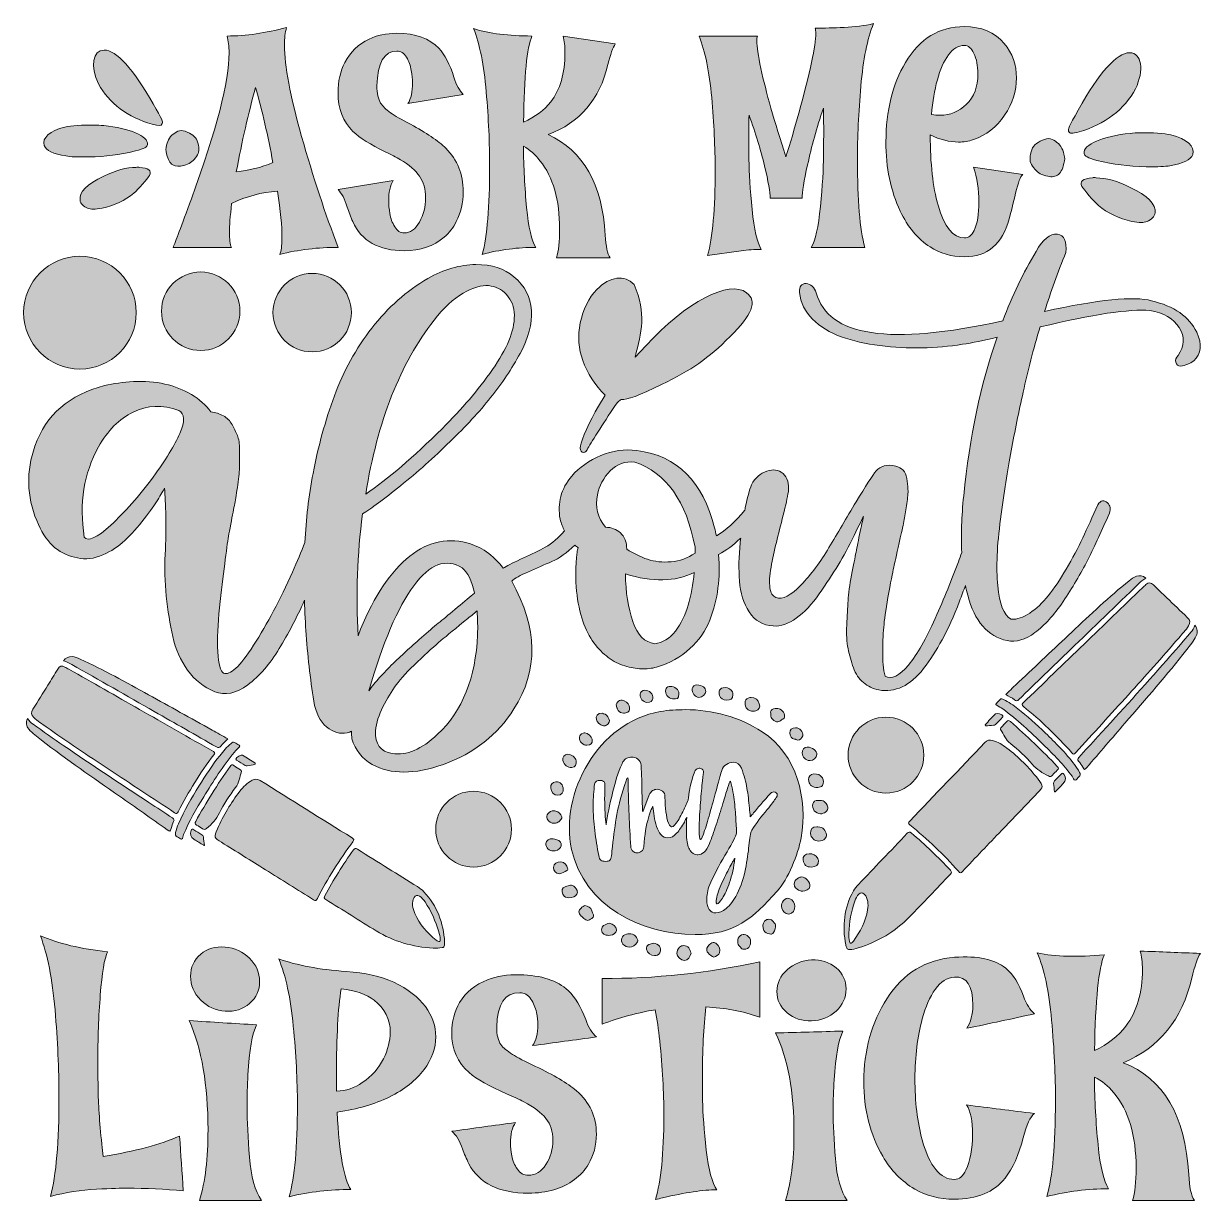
# Model space of a CAD drawing. Header units: inches. Extents: x 111 to 953, y -971 to -131.
import ezdxf

# ---------------------------------------------------------------- set-up
doc = ezdxf.new("R2010")
doc.units = ezdxf.units.IN
doc.header["$MEASUREMENT"] = 0
doc.layers.add('Layer 1', color=7, linetype='Continuous')

# ---------------------------------------------------------------- blocks, each defined once
blk = doc.blocks.new('block 4')
at = {"layer": 'Layer 1', "true_color": 0xbe1e2f}
h = blk.add_hatch(color=242, dxfattribs=at)
h.dxf.hatch_style = 2
edge = h.paths.add_edge_path()
edge.add_spline(control_points=[(912.56, -526.55), (910.43, -527.64), (908.96, -529.13), (907.45, -530.58), (891.17, -546.27), (874.88, -561.94), (858.61, -577.63), (846.35, -589.43), (834.1, -601.24), (821.9, -613.11), (820.73, -614.25), (820.01, -614.23), (818.71, -613.28), (816.83, -611.9), (814.73, -610.83), (812.53, -609.5), (815.7, -606.51), (818.81, -603.55), (821.94, -600.61), (834.5, -588.75), (847.02, -576.86), (859.64, -565.07), (873.05, -552.54), (886.34, -539.88), (900.63, -528.34), (902.22, -527.06), (903.87, -525.88), (905.83, -525.2), (908.19, -524.38), (910.34, -524.79), (912.56, -526.55)], knot_values=[0, 0, 0, 0, 1, 1, 1, 2, 2, 2, 3, 3, 3, 4, 4, 4, 5, 5, 5, 6, 6, 6, 7, 7, 7, 8, 8, 8, 9, 9, 9, 10, 10, 10, 10], degree=3, periodic=1)
h = blk.add_hatch(color=242, dxfattribs=at)
h.dxf.hatch_style = 2
edge = h.paths.add_edge_path()
edge.add_spline(control_points=[(868.48, -573.54), (882.4, -560.16), (896.31, -546.78), (910.23, -533.4), (911, -532.65), (911.77, -531.88), (912.6, -531.19), (914.69, -529.44), (915.93, -529.5), (917.96, -531.43), (921.18, -534.48), (924.38, -537.55), (927.58, -540.62), (932.43, -545.26), (937.29, -549.9), (942.14, -554.56), (944.32, -556.65), (944.54, -557.98), (943.06, -560.53), (941.17, -563.8), (938.48, -566.45), (936.04, -569.28), (924.29, -582.96), (912.25, -596.39), (900.13, -609.75), (887.59, -623.58), (874.97, -637.34), (862.43, -651.17), (861.37, -652.35), (860.88, -652.44), (859.72, -651.13), (849.13, -639.13), (837.58, -628.12), (825.16, -618.02), (824.27, -617.31), (823.53, -616.91), (824.75, -615.74), (839.37, -601.71), (853.93, -587.63), (868.51, -573.56), (868.5, -573.56), (868.49, -573.55), (868.48, -573.54)], knot_values=[0, 0, 0, 0, 1, 1, 1, 2, 2, 2, 3, 3, 3, 4, 4, 4, 5, 5, 5, 6, 6, 6, 7, 7, 7, 8, 8, 8, 9, 9, 9, 10, 10, 10, 11, 11, 11, 12, 12, 12, 13, 13, 13, 14, 14, 14, 14], degree=3, periodic=1)
h = blk.add_hatch(color=242, dxfattribs=at)
h.dxf.hatch_style = 2
edge = h.paths.add_edge_path()
edge.add_spline(control_points=[(947.59, -560.13), (949.65, -562.74), (949.66, -565.2), (948.53, -567.68), (946.84, -571.36), (944.21, -574.41), (941.75, -577.55), (927.65, -595.55), (912.59, -612.74), (897.65, -630.03), (888.57, -640.55), (879.52, -651.1), (870.45, -661.64), (868.82, -663.54), (868.85, -663.53), (867.55, -661.43), (866.62, -659.94), (865.69, -658.43), (864.58, -657.08), (863.71, -656.03), (863.87, -655.39), (864.7, -654.5), (869.27, -649.55), (873.77, -644.55), (878.31, -639.59), (894.79, -621.62), (911.16, -603.56), (927.31, -585.31), (933.2, -578.65), (938.92, -571.86), (944.71, -565.11), (945.91, -563.72), (946.83, -562.14), (947.59, -560.13)], knot_values=[0, 0, 0, 0, 1, 1, 1, 2, 2, 2, 3, 3, 3, 4, 4, 4, 5, 5, 5, 6, 6, 6, 7, 7, 7, 8, 8, 8, 9, 9, 9, 10, 10, 10, 11, 11, 11, 11], degree=3, periodic=1)
h = blk.add_hatch(color=242, dxfattribs=at)
h.dxf.hatch_style = 2
edge = h.paths.add_edge_path()
edge.add_spline(control_points=[(840.97, -637.14), (847.87, -643.92), (855.35, -651.2), (861.68, -659.54), (863.02, -661.3), (864.21, -663.16), (865.25, -665.12), (865.91, -666.37), (865.95, -667.37), (864.77, -668.31), (863.84, -669.06), (863.08, -670.62), (862.17, -670.65), (861.11, -670.69), (860.74, -668.9), (860.03, -667.93), (853.95, -659.64), (846.68, -652.43), (839.36, -645.28), (830.16, -636.3), (820.86, -627.44), (810.4, -619.91), (809.03, -618.92), (807.56, -618.06), (806.1, -617.21), (805.42, -616.81), (805.3, -616.48), (805.86, -615.91), (806.76, -615.01), (807.63, -614.09), (808.5, -613.16), (809.33, -612.28), (810.2, -612.87), (810.98, -613.22), (814.7, -614.86), (817.95, -617.26), (821.15, -619.73), (827.92, -624.97), (834.21, -630.74), (840.97, -637.14)], knot_values=[0, 0, 0, 0, 1, 1, 1, 2, 2, 2, 3, 3, 3, 4, 4, 4, 5, 5, 5, 6, 6, 6, 7, 7, 7, 8, 8, 8, 9, 9, 9, 10, 10, 10, 11, 11, 11, 12, 12, 12, 13, 13, 13, 13], degree=3, periodic=1)
h = blk.add_hatch(color=242, dxfattribs=at)
h.dxf.hatch_style = 2
edge = h.paths.add_edge_path()
edge.add_spline(control_points=[(797.86, -631.12), (800.3, -628.56), (802.71, -625.98), (805.2, -623.47), (806.06, -622.61), (810.08, -623.74), (810.58, -624.86), (810.79, -625.34), (810.49, -625.58), (810.24, -625.84), (808.59, -627.59), (806.91, -629.33), (805.25, -631.08), (804.86, -631.48), (804.38, -631.51), (803.85, -631.55), (801.93, -631.66), (800.01, -631.8), (798.1, -631.93), (798.02, -631.66), (797.94, -631.39), (797.86, -631.12)], knot_values=[0, 0, 0, 0, 1, 1, 1, 2, 2, 2, 3, 3, 3, 4, 4, 4, 5, 5, 5, 6, 6, 6, 7, 7, 7, 7], degree=3, periodic=1)
h = blk.add_hatch(color=242, dxfattribs=at)
h.dxf.hatch_style = 2
edge = h.paths.add_edge_path()
edge.add_spline(control_points=[(833.13, -644.53), (838.62, -649.92), (844.09, -655.31), (849.34, -660.93), (850.33, -661.99), (850.38, -662.63), (849.34, -663.57), (848.11, -664.67), (846.97, -665.88), (845.92, -667.15), (845.05, -668.19), (844.32, -668.27), (843.01, -667.67), (838.59, -665.64), (834.72, -663.02), (831.48, -659.27), (826.78, -653.85), (821.45, -649.02), (815.86, -644.54), (812.49, -641.84), (811.08, -637.98), (808.92, -634.55), (808.5, -633.88), (808.91, -633.48), (809.31, -633.06), (810.58, -631.73), (811.92, -630.46), (813.1, -629.06), (814.04, -627.94), (814.73, -627.91), (815.9, -628.92), (821.78, -633.98), (827.48, -639.23), (833.13, -644.53)], knot_values=[0, 0, 0, 0, 1, 1, 1, 2, 2, 2, 3, 3, 3, 4, 4, 4, 5, 5, 5, 6, 6, 6, 7, 7, 7, 8, 8, 8, 9, 9, 9, 10, 10, 10, 11, 11, 11, 11], degree=3, periodic=1)
h = blk.add_hatch(color=242, dxfattribs=at)
h.dxf.hatch_style = 2
edge = h.paths.add_edge_path()
edge.add_spline(control_points=[(809.56, -706.63), (800.25, -716.35), (790.92, -726.05), (781.68, -735.83), (780.47, -737.11), (779.87, -737.01), (778.74, -735.73), (768.16, -723.72), (756.61, -712.71), (744.17, -702.65), (742.86, -701.59), (742.92, -701.01), (744.02, -699.87), (761.92, -681.24), (779.79, -662.58), (797.59, -643.85), (799.26, -642.1), (800.98, -641.86), (803.11, -642.4), (806.96, -643.38), (810.3, -645.44), (813.4, -647.82), (821.75, -654.25), (829.21, -661.61), (835.62, -669.98), (839.62, -675.2), (839.52, -675.32), (835.1, -679.93), (826.59, -688.83), (818.07, -697.73), (809.56, -706.63)], knot_values=[0, 0, 0, 0, 1, 1, 1, 2, 2, 2, 3, 3, 3, 4, 4, 4, 5, 5, 5, 6, 6, 6, 7, 7, 7, 8, 8, 8, 9, 9, 9, 10, 10, 10, 10], degree=3, periodic=1)
h = blk.add_hatch(color=242, dxfattribs=at)
h.dxf.hatch_style = 2
edge = h.paths.add_edge_path()
edge.add_spline(control_points=[(847.41, -679.04), (847.18, -676.92), (846.99, -674.94), (846.74, -672.96), (846.65, -672.24), (846.92, -671.76), (847.39, -671.28), (848.98, -669.65), (850.58, -668.02), (852.11, -666.32), (852.85, -665.5), (853.38, -665.47), (854.04, -666.43), (855.7, -668.85), (855.6, -670.95), (853.66, -672.97), (851.77, -674.94), (849.88, -676.9), (847.99, -678.86), (847.92, -678.93), (847.77, -678.93), (847.41, -679.04)], knot_values=[0, 0, 0, 0, 1, 1, 1, 2, 2, 2, 3, 3, 3, 4, 4, 4, 5, 5, 5, 6, 6, 6, 7, 7, 7, 7], degree=3, periodic=1)
h = blk.add_hatch(color=242, dxfattribs=at)
h.dxf.hatch_style = 2
edge = h.paths.add_edge_path()
edge.add_spline(control_points=[(724.41, -727.33), (730.38, -721.09), (736.37, -714.88), (742.29, -708.6), (743.31, -707.52), (743.91, -707.31), (745.2, -708.4), (755.02, -716.71), (764.29, -725.57), (773.01, -735.02), (774.04, -736.13), (774.09, -736.76), (773.06, -737.82), (763.23, -748.01), (753.54, -758.33), (743.65, -768.46), (733.47, -778.86), (721.17, -785.95), (707.26, -790.38), (705.25, -791.02), (703.18, -791.45), (701.05, -791.62), (700, -791.7), (699.31, -791.33), (698.99, -790.29), (698.78, -789.62), (698.46, -788.96), (698.33, -788.27), (695.8, -774.7), (697.07, -761.76), (703.83, -749.75), (704.8, -748.03), (706.05, -746.51), (707.42, -745.08), (713.09, -739.17), (718.74, -733.25), (724.41, -727.33)], knot_values=[0, 0, 0, 0, 1, 1, 1, 2, 2, 2, 3, 3, 3, 4, 4, 4, 5, 5, 5, 6, 6, 6, 7, 7, 7, 8, 8, 8, 9, 9, 9, 10, 10, 10, 11, 11, 11, 12, 12, 12, 12], degree=3, periodic=1)
edge = h.paths.add_edge_path()
edge.add_spline(control_points=[(703.79, -785.5), (708.87, -778.86), (712.46, -771.49), (713.93, -763.13), (714.27, -761.17), (714.35, -759.18), (714.04, -757.18), (713.74, -755.23), (713.06, -753.42), (711.6, -751.99), (710.28, -750.69), (709.04, -750.68), (707.73, -751.94), (706.27, -753.35), (705.48, -755.17), (704.8, -757.03), (702.12, -764.4), (700.9, -772.09), (700.59, -779.96), (700.51, -781.89), (700.57, -783.82), (700.9, -785.74), (701.15, -787.2), (701.86, -787.28), (702.87, -786.46), (703.21, -786.18), (703.49, -785.82), (703.79, -785.5)], knot_values=[0, 0, 0, 0, 1, 1, 1, 2, 2, 2, 3, 3, 3, 4, 4, 4, 5, 5, 5, 6, 6, 6, 7, 7, 7, 8, 8, 8, 9, 9, 9, 9], degree=3, periodic=1)
at = {"layer": 'Layer 1', "lineweight": 0}
for points, knots in [([(912.56, -526.55), (910.43, -527.64), (908.96, -529.13), (907.45, -530.58), (891.17, -546.27), (874.88, -561.94), (858.61, -577.63), (846.35, -589.43), (834.1, -601.24), (821.9, -613.11), (820.73, -614.25), (820.01, -614.23), (818.71, -613.28), (816.83, -611.9), (814.73, -610.83), (812.53, -609.5), (815.7, -606.51), (818.81, -603.55), (821.94, -600.61), (834.5, -588.75), (847.02, -576.86), (859.64, -565.07), (873.05, -552.54), (886.34, -539.88), (900.63, -528.34), (902.22, -527.06), (903.87, -525.88), (905.83, -525.2), (908.19, -524.38), (910.34, -524.79), (912.56, -526.55)], [0, 0, 0, 0, 1, 1, 1, 2, 2, 2, 3, 3, 3, 4, 4, 4, 5, 5, 5, 6, 6, 6, 7, 7, 7, 8, 8, 8, 9, 9, 9, 10, 10, 10, 10]), ([(868.48, -573.54), (882.4, -560.16), (896.31, -546.78), (910.23, -533.4), (911, -532.65), (911.77, -531.88), (912.6, -531.19), (914.69, -529.44), (915.93, -529.5), (917.96, -531.43), (921.18, -534.48), (924.38, -537.55), (927.58, -540.62), (932.43, -545.26), (937.29, -549.9), (942.14, -554.56), (944.32, -556.65), (944.54, -557.98), (943.06, -560.53), (941.17, -563.8), (938.48, -566.45), (936.04, -569.28), (924.29, -582.96), (912.25, -596.39), (900.13, -609.75), (887.59, -623.58), (874.97, -637.34), (862.43, -651.17), (861.37, -652.35), (860.88, -652.44), (859.72, -651.13), (849.13, -639.13), (837.58, -628.12), (825.16, -618.02), (824.27, -617.31), (823.53, -616.91), (824.75, -615.74), (839.37, -601.71), (853.93, -587.63), (868.51, -573.56), (868.5, -573.56), (868.49, -573.55), (868.48, -573.54)], [0, 0, 0, 0, 1, 1, 1, 2, 2, 2, 3, 3, 3, 4, 4, 4, 5, 5, 5, 6, 6, 6, 7, 7, 7, 8, 8, 8, 9, 9, 9, 10, 10, 10, 11, 11, 11, 12, 12, 12, 13, 13, 13, 14, 14, 14, 14]), ([(947.59, -560.13), (949.65, -562.74), (949.66, -565.2), (948.53, -567.68), (946.84, -571.36), (944.21, -574.41), (941.75, -577.55), (927.65, -595.55), (912.59, -612.74), (897.65, -630.03), (888.57, -640.55), (879.52, -651.1), (870.45, -661.64), (868.82, -663.54), (868.85, -663.53), (867.55, -661.43), (866.62, -659.94), (865.69, -658.43), (864.58, -657.08), (863.71, -656.03), (863.87, -655.39), (864.7, -654.5), (869.27, -649.55), (873.77, -644.55), (878.31, -639.59), (894.79, -621.62), (911.16, -603.56), (927.31, -585.31), (933.2, -578.65), (938.92, -571.86), (944.71, -565.11), (945.91, -563.72), (946.83, -562.14), (947.59, -560.13)], [0, 0, 0, 0, 1, 1, 1, 2, 2, 2, 3, 3, 3, 4, 4, 4, 5, 5, 5, 6, 6, 6, 7, 7, 7, 8, 8, 8, 9, 9, 9, 10, 10, 10, 11, 11, 11, 11]), ([(840.97, -637.14), (847.87, -643.92), (855.35, -651.2), (861.68, -659.54), (863.02, -661.3), (864.21, -663.16), (865.25, -665.12), (865.91, -666.37), (865.95, -667.37), (864.77, -668.31), (863.84, -669.06), (863.08, -670.62), (862.17, -670.65), (861.11, -670.69), (860.74, -668.9), (860.03, -667.93), (853.95, -659.64), (846.68, -652.43), (839.36, -645.28), (830.16, -636.3), (820.86, -627.44), (810.4, -619.91), (809.03, -618.92), (807.56, -618.06), (806.1, -617.21), (805.42, -616.81), (805.3, -616.48), (805.86, -615.91), (806.76, -615.01), (807.63, -614.09), (808.5, -613.16), (809.33, -612.28), (810.2, -612.87), (810.98, -613.22), (814.7, -614.86), (817.95, -617.26), (821.15, -619.73), (827.92, -624.97), (834.21, -630.74), (840.97, -637.14)], [0, 0, 0, 0, 1, 1, 1, 2, 2, 2, 3, 3, 3, 4, 4, 4, 5, 5, 5, 6, 6, 6, 7, 7, 7, 8, 8, 8, 9, 9, 9, 10, 10, 10, 11, 11, 11, 12, 12, 12, 13, 13, 13, 13]), ([(797.86, -631.12), (800.3, -628.56), (802.71, -625.98), (805.2, -623.47), (806.06, -622.61), (810.08, -623.74), (810.58, -624.86), (810.79, -625.34), (810.49, -625.58), (810.24, -625.84), (808.59, -627.59), (806.91, -629.33), (805.25, -631.08), (804.86, -631.48), (804.38, -631.51), (803.85, -631.55), (801.93, -631.66), (800.01, -631.8), (798.1, -631.93), (798.02, -631.66), (797.94, -631.39), (797.86, -631.12)], [0, 0, 0, 0, 1, 1, 1, 2, 2, 2, 3, 3, 3, 4, 4, 4, 5, 5, 5, 6, 6, 6, 7, 7, 7, 7]), ([(833.13, -644.53), (838.62, -649.92), (844.09, -655.31), (849.34, -660.93), (850.33, -661.99), (850.38, -662.63), (849.34, -663.57), (848.11, -664.67), (846.97, -665.88), (845.92, -667.15), (845.05, -668.19), (844.32, -668.27), (843.01, -667.67), (838.59, -665.64), (834.72, -663.02), (831.48, -659.27), (826.78, -653.85), (821.45, -649.02), (815.86, -644.54), (812.49, -641.84), (811.08, -637.98), (808.92, -634.55), (808.5, -633.88), (808.91, -633.48), (809.31, -633.06), (810.58, -631.73), (811.92, -630.46), (813.1, -629.06), (814.04, -627.94), (814.73, -627.91), (815.9, -628.92), (821.78, -633.98), (827.48, -639.23), (833.13, -644.53)], [0, 0, 0, 0, 1, 1, 1, 2, 2, 2, 3, 3, 3, 4, 4, 4, 5, 5, 5, 6, 6, 6, 7, 7, 7, 8, 8, 8, 9, 9, 9, 10, 10, 10, 11, 11, 11, 11]), ([(809.56, -706.63), (800.25, -716.35), (790.92, -726.05), (781.68, -735.83), (780.47, -737.11), (779.87, -737.01), (778.74, -735.73), (768.16, -723.72), (756.61, -712.71), (744.17, -702.65), (742.86, -701.59), (742.92, -701.01), (744.02, -699.87), (761.92, -681.24), (779.79, -662.58), (797.59, -643.85), (799.26, -642.1), (800.98, -641.86), (803.11, -642.4), (806.96, -643.38), (810.3, -645.44), (813.4, -647.82), (821.75, -654.25), (829.21, -661.61), (835.62, -669.98), (839.62, -675.2), (839.52, -675.32), (835.1, -679.93), (826.59, -688.83), (818.07, -697.73), (809.56, -706.63)], [0, 0, 0, 0, 1, 1, 1, 2, 2, 2, 3, 3, 3, 4, 4, 4, 5, 5, 5, 6, 6, 6, 7, 7, 7, 8, 8, 8, 9, 9, 9, 10, 10, 10, 10]), ([(847.41, -679.04), (847.18, -676.92), (846.99, -674.94), (846.74, -672.96), (846.65, -672.24), (846.92, -671.76), (847.39, -671.28), (848.98, -669.65), (850.58, -668.02), (852.11, -666.32), (852.85, -665.5), (853.38, -665.47), (854.04, -666.43), (855.7, -668.85), (855.6, -670.95), (853.66, -672.97), (851.77, -674.94), (849.88, -676.9), (847.99, -678.86), (847.92, -678.93), (847.77, -678.93), (847.41, -679.04)], [0, 0, 0, 0, 1, 1, 1, 2, 2, 2, 3, 3, 3, 4, 4, 4, 5, 5, 5, 6, 6, 6, 7, 7, 7, 7]), ([(724.41, -727.33), (730.38, -721.09), (736.37, -714.88), (742.29, -708.6), (743.31, -707.52), (743.91, -707.31), (745.2, -708.4), (755.02, -716.71), (764.29, -725.57), (773.01, -735.02), (774.04, -736.13), (774.09, -736.76), (773.06, -737.82), (763.23, -748.01), (753.54, -758.33), (743.65, -768.46), (733.47, -778.86), (721.17, -785.95), (707.26, -790.38), (705.25, -791.02), (703.18, -791.45), (701.05, -791.62), (700, -791.7), (699.31, -791.33), (698.99, -790.29), (698.78, -789.62), (698.46, -788.96), (698.33, -788.27), (695.8, -774.7), (697.07, -761.76), (703.83, -749.75), (704.8, -748.03), (706.05, -746.51), (707.42, -745.08), (713.09, -739.17), (718.74, -733.25), (724.41, -727.33)], [0, 0, 0, 0, 1, 1, 1, 2, 2, 2, 3, 3, 3, 4, 4, 4, 5, 5, 5, 6, 6, 6, 7, 7, 7, 8, 8, 8, 9, 9, 9, 10, 10, 10, 11, 11, 11, 12, 12, 12, 12]), ([(703.79, -785.5), (708.87, -778.86), (712.46, -771.49), (713.93, -763.13), (714.27, -761.17), (714.35, -759.18), (714.04, -757.18), (713.74, -755.23), (713.06, -753.42), (711.6, -751.99), (710.28, -750.69), (709.04, -750.68), (707.73, -751.94), (706.27, -753.35), (705.48, -755.17), (704.8, -757.03), (702.12, -764.4), (700.9, -772.09), (700.59, -779.96), (700.51, -781.89), (700.57, -783.82), (700.9, -785.74), (701.15, -787.2), (701.86, -787.28), (702.87, -786.46), (703.21, -786.18), (703.49, -785.82), (703.79, -785.5)], [0, 0, 0, 0, 1, 1, 1, 2, 2, 2, 3, 3, 3, 4, 4, 4, 5, 5, 5, 6, 6, 6, 7, 7, 7, 8, 8, 8, 9, 9, 9, 9])]:
    blk.add_open_spline(points, degree=3, knots=knots, dxfattribs=at)
blk = doc.blocks.new('block 5')
at = {"layer": 'Layer 1', "true_color": 0xbe1e2f}
h = blk.add_hatch(color=242, dxfattribs=at)
h.dxf.hatch_style = 2
edge = h.paths.add_edge_path()
edge.add_spline(control_points=[(194.13, -620.17), (177.35, -610.63), (160.56, -601.09), (143.77, -591.56), (142.84, -591.02), (141.91, -590.47), (140.93, -590.01), (138.47, -588.83), (137.29, -589.18), (135.79, -591.56), (133.42, -595.31), (131.09, -599.08), (128.74, -602.84), (125.18, -608.54), (121.62, -614.23), (118.07, -619.93), (116.47, -622.5), (116.59, -623.85), (118.64, -625.95), (121.29, -628.65), (124.55, -630.55), (127.61, -632.7), (142.37, -643.06), (157.35, -653.1), (172.39, -663.06), (187.96, -673.37), (203.58, -683.59), (219.14, -693.91), (220.46, -694.78), (220.96, -694.75), (221.76, -693.2), (229.07, -678.96), (237.55, -665.43), (247.09, -652.59), (247.77, -651.67), (248.39, -651.1), (246.92, -650.27), (229.3, -640.28), (211.71, -630.23), (194.11, -620.19), (194.12, -620.18), (194.12, -620.17), (194.13, -620.17)], knot_values=[0, 0, 0, 0, 1, 1, 1, 2, 2, 2, 3, 3, 3, 4, 4, 4, 5, 5, 5, 6, 6, 6, 7, 7, 7, 8, 8, 8, 9, 9, 9, 10, 10, 10, 11, 11, 11, 12, 12, 12, 13, 13, 13, 14, 14, 14, 14], degree=3, periodic=1)
h = blk.add_hatch(color=242, dxfattribs=at)
h.dxf.hatch_style = 2
edge = h.paths.add_edge_path()
edge.add_spline(control_points=[(139.83, -585.49), (142.16, -586.03), (143.95, -587.11), (145.77, -588.14), (165.41, -599.33), (185.07, -610.5), (204.71, -621.69), (219.5, -630.11), (234.29, -638.53), (249.03, -647.02), (250.45, -647.84), (251.14, -647.63), (252.17, -646.39), (253.65, -644.6), (255.42, -643.04), (257.22, -641.21), (253.42, -639.09), (249.67, -637), (245.91, -634.91), (230.82, -626.53), (215.75, -618.09), (200.61, -609.77), (184.53, -600.94), (168.53, -591.95), (151.82, -584.29), (149.97, -583.44), (148.08, -582.7), (146.01, -582.53), (143.53, -582.31), (141.54, -583.24), (139.83, -585.49)], knot_values=[0, 0, 0, 0, 1, 1, 1, 2, 2, 2, 3, 3, 3, 4, 4, 4, 5, 5, 5, 6, 6, 6, 7, 7, 7, 8, 8, 8, 9, 9, 9, 10, 10, 10, 10], degree=3, periodic=1)
h = blk.add_hatch(color=242, dxfattribs=at)
h.dxf.hatch_style = 2
edge = h.paths.add_edge_path()
edge.add_spline(control_points=[(114.16, -626.68), (112.81, -629.72), (113.4, -632.1), (115.11, -634.23), (117.66, -637.38), (120.96, -639.68), (124.12, -642.12), (142.22, -656.09), (161.05, -669.03), (179.79, -682.1), (191.19, -690.06), (202.57, -698.05), (213.95, -706.03), (216.01, -707.47), (215.97, -707.46), (216.71, -705.11), (217.25, -703.43), (217.77, -701.74), (218.52, -700.16), (219.1, -698.93), (218.79, -698.35), (217.76, -697.68), (212.12, -694.02), (206.52, -690.28), (200.89, -686.6), (180.5, -673.25), (160.18, -659.79), (140.02, -646.08), (132.68, -641.08), (125.45, -635.91), (118.18, -630.8), (116.68, -629.74), (115.39, -628.44), (114.16, -626.68)], knot_values=[0, 0, 0, 0, 1, 1, 1, 2, 2, 2, 3, 3, 3, 4, 4, 4, 5, 5, 5, 6, 6, 6, 7, 7, 7, 8, 8, 8, 9, 9, 9, 10, 10, 10, 11, 11, 11, 11], degree=3, periodic=1)
h = blk.add_hatch(color=242, dxfattribs=at)
h.dxf.hatch_style = 2
edge = h.paths.add_edge_path()
edge.add_spline(control_points=[(236.48, -675.01), (231.47, -683.28), (226.02, -692.18), (221.94, -701.83), (221.07, -703.87), (220.38, -705.96), (219.86, -708.12), (219.52, -709.49), (219.73, -710.47), (221.1, -711.09), (222.19, -711.59), (223.31, -712.91), (224.2, -712.72), (225.24, -712.5), (225.15, -710.67), (225.6, -709.56), (229.45, -700.02), (234.72, -691.24), (240.05, -682.5), (246.75, -671.54), (253.58, -660.65), (261.86, -650.77), (262.94, -649.48), (264.15, -648.29), (265.35, -647.1), (265.91, -646.54), (265.96, -646.19), (265.27, -645.78), (264.17, -645.13), (263.1, -644.45), (262.03, -643.77), (261.01, -643.11), (260.31, -643.9), (259.64, -644.43), (256.45, -646.94), (253.88, -650.07), (251.39, -653.25), (246.13, -659.99), (241.46, -667.15), (236.48, -675.01)], knot_values=[0, 0, 0, 0, 1, 1, 1, 2, 2, 2, 3, 3, 3, 4, 4, 4, 5, 5, 5, 6, 6, 6, 7, 7, 7, 8, 8, 8, 9, 9, 9, 10, 10, 10, 11, 11, 11, 12, 12, 12, 13, 13, 13, 13], degree=3, periodic=1)
h = blk.add_hatch(color=242, dxfattribs=at)
h.dxf.hatch_style = 2
edge = h.paths.add_edge_path()
edge.add_spline(control_points=[(276.78, -658.54), (273.78, -656.67), (270.8, -654.76), (267.77, -652.95), (266.73, -652.32), (263.1, -654.4), (262.9, -655.62), (262.81, -656.13), (263.17, -656.29), (263.47, -656.48), (265.51, -657.77), (267.56, -659.04), (269.6, -660.32), (270.08, -660.62), (270.56, -660.53), (271.07, -660.43), (272.96, -660.07), (274.85, -659.73), (276.74, -659.39), (276.75, -659.1), (276.77, -658.82), (276.78, -658.54)], knot_values=[0, 0, 0, 0, 1, 1, 1, 2, 2, 2, 3, 3, 3, 4, 4, 4, 5, 5, 5, 6, 6, 6, 7, 7, 7, 7], degree=3, periodic=1)
h = blk.add_hatch(color=242, dxfattribs=at)
h.dxf.hatch_style = 2
edge = h.paths.add_edge_path()
edge.add_spline(control_points=[(245.9, -680.24), (241.91, -686.81), (237.94, -693.39), (234.24, -700.13), (233.54, -701.4), (233.64, -702.04), (234.89, -702.69), (236.35, -703.46), (237.75, -704.34), (239.08, -705.31), (240.18, -706.11), (240.91, -706.01), (242.03, -705.1), (245.81, -702.04), (248.92, -698.55), (251.14, -694.12), (254.35, -687.71), (258.32, -681.71), (262.64, -675.99), (265.24, -672.54), (265.66, -668.46), (266.9, -664.6), (267.14, -663.84), (266.65, -663.56), (266.16, -663.25), (264.6, -662.28), (262.98, -661.37), (261.49, -660.3), (260.3, -659.45), (259.63, -659.6), (258.75, -660.87), (254.3, -667.22), (250.07, -673.71), (245.9, -680.24)], knot_values=[0, 0, 0, 0, 1, 1, 1, 2, 2, 2, 3, 3, 3, 4, 4, 4, 5, 5, 5, 6, 6, 6, 7, 7, 7, 8, 8, 8, 9, 9, 9, 10, 10, 10, 11, 11, 11, 11], degree=3, periodic=1)
h = blk.add_hatch(color=242, dxfattribs=at)
h.dxf.hatch_style = 2
edge = h.paths.add_edge_path()
edge.add_spline(control_points=[(284.06, -734.6), (295.48, -741.73), (306.91, -748.83), (318.28, -756.03), (319.77, -756.97), (320.33, -756.72), (321.11, -755.2), (328.4, -740.96), (336.87, -727.44), (346.45, -714.62), (347.46, -713.27), (347.25, -712.72), (345.91, -711.89), (323.97, -698.25), (302.04, -684.58), (280.18, -670.82), (278.13, -669.53), (276.4, -669.73), (274.47, -670.78), (270.97, -672.67), (268.25, -675.49), (265.84, -678.56), (259.33, -686.85), (253.91, -695.83), (249.77, -705.52), (247.18, -711.56), (247.3, -711.65), (252.72, -715.03), (263.17, -721.56), (273.61, -728.08), (284.06, -734.6)], knot_values=[0, 0, 0, 0, 1, 1, 1, 2, 2, 2, 3, 3, 3, 4, 4, 4, 5, 5, 5, 6, 6, 6, 7, 7, 7, 8, 8, 8, 9, 9, 9, 10, 10, 10, 10], degree=3, periodic=1)
h = blk.add_hatch(color=242, dxfattribs=at)
h.dxf.hatch_style = 2
edge = h.paths.add_edge_path()
edge.add_spline(control_points=[(240.57, -717.2), (240.27, -715.09), (239.97, -713.13), (239.72, -711.15), (239.64, -710.43), (239.25, -710.03), (238.68, -709.68), (236.73, -708.49), (234.78, -707.31), (232.88, -706.04), (231.96, -705.43), (231.44, -705.52), (231.04, -706.62), (230.03, -709.38), (230.65, -711.39), (233.02, -712.87), (235.33, -714.31), (237.65, -715.74), (239.97, -717.17), (240.05, -717.23), (240.2, -717.19), (240.57, -717.2)], knot_values=[0, 0, 0, 0, 1, 1, 1, 2, 2, 2, 3, 3, 3, 4, 4, 4, 5, 5, 5, 6, 6, 6, 7, 7, 7, 7], degree=3, periodic=1)
h = blk.add_hatch(color=242, dxfattribs=at)
h.dxf.hatch_style = 2
edge = h.paths.add_edge_path()
edge.add_spline(control_points=[(392.53, -746.67), (394.21, -747.72), (395.8, -748.89), (397.16, -750.32), (406.67, -760.28), (411.09, -772.51), (411.99, -786.29), (412.03, -786.99), (411.89, -787.7), (411.85, -788.41), (411.79, -789.49), (411.22, -790.02), (410.18, -790.2), (408.07, -790.57), (405.96, -790.67), (403.86, -790.54), (389.28, -789.68), (375.61, -785.84), (363.19, -778.27), (351.1, -770.9), (339.16, -763.28), (327.12, -755.83), (325.87, -755.05), (325.76, -754.44), (326.48, -753.11), (332.6, -741.8), (339.4, -730.92), (346.87, -720.45), (347.85, -719.07), (348.48, -719.12), (349.74, -719.92), (357.02, -724.55), (364.37, -729.09), (371.69, -733.67), (378.64, -738), (385.58, -742.35), (392.53, -746.67)], knot_values=[0, 0, 0, 0, 1, 1, 1, 2, 2, 2, 3, 3, 3, 4, 4, 4, 5, 5, 5, 6, 6, 6, 7, 7, 7, 8, 8, 8, 9, 9, 9, 10, 10, 10, 11, 11, 11, 12, 12, 12, 12], degree=3, periodic=1)
edge = h.paths.add_edge_path()
edge.add_spline(control_points=[(407.15, -785.65), (408.32, -786.2), (408.99, -785.94), (408.88, -784.47), (408.72, -782.53), (408.3, -780.65), (407.75, -778.8), (405.51, -771.24), (402.43, -764.09), (398.01, -757.61), (396.9, -755.98), (395.68, -754.41), (393.92, -753.4), (392.34, -752.5), (391.14, -752.81), (390.18, -754.4), (389.12, -756.15), (388.91, -758.07), (389.1, -760.04), (389.29, -762.05), (389.86, -763.96), (390.67, -765.78), (394.16, -773.51), (399.45, -779.77), (406.01, -784.95), (406.39, -785.19), (406.75, -785.47), (407.15, -785.65)], knot_values=[0, 0, 0, 0, 1, 1, 1, 2, 2, 2, 3, 3, 3, 4, 4, 4, 5, 5, 5, 6, 6, 6, 7, 7, 7, 8, 8, 8, 9, 9, 9, 9], degree=3, periodic=1)
at = {"layer": 'Layer 1', "lineweight": 0}
for points, knots in [([(194.13, -620.17), (177.35, -610.63), (160.56, -601.09), (143.77, -591.56), (142.84, -591.02), (141.91, -590.47), (140.93, -590.01), (138.47, -588.83), (137.29, -589.18), (135.79, -591.56), (133.42, -595.31), (131.09, -599.08), (128.74, -602.84), (125.18, -608.54), (121.62, -614.23), (118.07, -619.93), (116.47, -622.5), (116.59, -623.85), (118.64, -625.95), (121.29, -628.65), (124.55, -630.55), (127.61, -632.7), (142.37, -643.06), (157.35, -653.1), (172.39, -663.06), (187.96, -673.37), (203.58, -683.59), (219.14, -693.91), (220.46, -694.78), (220.96, -694.75), (221.76, -693.2), (229.07, -678.96), (237.55, -665.43), (247.09, -652.59), (247.77, -651.67), (248.39, -651.1), (246.92, -650.27), (229.3, -640.28), (211.71, -630.23), (194.11, -620.19), (194.12, -620.18), (194.12, -620.17), (194.13, -620.17)], [0, 0, 0, 0, 1, 1, 1, 2, 2, 2, 3, 3, 3, 4, 4, 4, 5, 5, 5, 6, 6, 6, 7, 7, 7, 8, 8, 8, 9, 9, 9, 10, 10, 10, 11, 11, 11, 12, 12, 12, 13, 13, 13, 14, 14, 14, 14]), ([(139.83, -585.49), (142.16, -586.03), (143.95, -587.11), (145.77, -588.14), (165.41, -599.33), (185.07, -610.5), (204.71, -621.69), (219.5, -630.11), (234.29, -638.53), (249.03, -647.02), (250.45, -647.84), (251.14, -647.63), (252.17, -646.39), (253.65, -644.6), (255.42, -643.04), (257.22, -641.21), (253.42, -639.09), (249.67, -637), (245.91, -634.91), (230.82, -626.53), (215.75, -618.09), (200.61, -609.77), (184.53, -600.94), (168.53, -591.95), (151.82, -584.29), (149.97, -583.44), (148.08, -582.7), (146.01, -582.53), (143.53, -582.31), (141.54, -583.24), (139.83, -585.49)], [0, 0, 0, 0, 1, 1, 1, 2, 2, 2, 3, 3, 3, 4, 4, 4, 5, 5, 5, 6, 6, 6, 7, 7, 7, 8, 8, 8, 9, 9, 9, 10, 10, 10, 10]), ([(114.16, -626.68), (112.81, -629.72), (113.4, -632.1), (115.11, -634.23), (117.66, -637.38), (120.96, -639.68), (124.12, -642.12), (142.22, -656.09), (161.05, -669.03), (179.79, -682.1), (191.19, -690.06), (202.57, -698.05), (213.95, -706.03), (216.01, -707.47), (215.97, -707.46), (216.71, -705.11), (217.25, -703.43), (217.77, -701.74), (218.52, -700.16), (219.1, -698.93), (218.79, -698.35), (217.76, -697.68), (212.12, -694.02), (206.52, -690.28), (200.89, -686.6), (180.5, -673.25), (160.18, -659.79), (140.02, -646.08), (132.68, -641.08), (125.45, -635.91), (118.18, -630.8), (116.68, -629.74), (115.39, -628.44), (114.16, -626.68)], [0, 0, 0, 0, 1, 1, 1, 2, 2, 2, 3, 3, 3, 4, 4, 4, 5, 5, 5, 6, 6, 6, 7, 7, 7, 8, 8, 8, 9, 9, 9, 10, 10, 10, 11, 11, 11, 11]), ([(236.48, -675.01), (231.47, -683.28), (226.02, -692.18), (221.94, -701.83), (221.07, -703.87), (220.38, -705.96), (219.86, -708.12), (219.52, -709.49), (219.73, -710.47), (221.1, -711.09), (222.19, -711.59), (223.31, -712.91), (224.2, -712.72), (225.24, -712.5), (225.15, -710.67), (225.6, -709.56), (229.45, -700.02), (234.72, -691.24), (240.05, -682.5), (246.75, -671.54), (253.58, -660.65), (261.86, -650.77), (262.94, -649.48), (264.15, -648.29), (265.35, -647.1), (265.91, -646.54), (265.96, -646.19), (265.27, -645.78), (264.17, -645.13), (263.1, -644.45), (262.03, -643.77), (261.01, -643.11), (260.31, -643.9), (259.64, -644.43), (256.45, -646.94), (253.88, -650.07), (251.39, -653.25), (246.13, -659.99), (241.46, -667.15), (236.48, -675.01)], [0, 0, 0, 0, 1, 1, 1, 2, 2, 2, 3, 3, 3, 4, 4, 4, 5, 5, 5, 6, 6, 6, 7, 7, 7, 8, 8, 8, 9, 9, 9, 10, 10, 10, 11, 11, 11, 12, 12, 12, 13, 13, 13, 13]), ([(276.78, -658.54), (273.78, -656.67), (270.8, -654.76), (267.77, -652.95), (266.73, -652.32), (263.1, -654.4), (262.9, -655.62), (262.81, -656.13), (263.17, -656.29), (263.47, -656.48), (265.51, -657.77), (267.56, -659.04), (269.6, -660.32), (270.08, -660.62), (270.56, -660.53), (271.07, -660.43), (272.96, -660.07), (274.85, -659.73), (276.74, -659.39), (276.75, -659.1), (276.77, -658.82), (276.78, -658.54)], [0, 0, 0, 0, 1, 1, 1, 2, 2, 2, 3, 3, 3, 4, 4, 4, 5, 5, 5, 6, 6, 6, 7, 7, 7, 7]), ([(245.9, -680.24), (241.91, -686.81), (237.94, -693.39), (234.24, -700.13), (233.54, -701.4), (233.64, -702.04), (234.89, -702.69), (236.35, -703.46), (237.75, -704.34), (239.08, -705.31), (240.18, -706.11), (240.91, -706.01), (242.03, -705.1), (245.81, -702.04), (248.92, -698.55), (251.14, -694.12), (254.35, -687.71), (258.32, -681.71), (262.64, -675.99), (265.24, -672.54), (265.66, -668.46), (266.9, -664.6), (267.14, -663.84), (266.65, -663.56), (266.16, -663.25), (264.6, -662.28), (262.98, -661.37), (261.49, -660.3), (260.3, -659.45), (259.63, -659.6), (258.75, -660.87), (254.3, -667.22), (250.07, -673.71), (245.9, -680.24)], [0, 0, 0, 0, 1, 1, 1, 2, 2, 2, 3, 3, 3, 4, 4, 4, 5, 5, 5, 6, 6, 6, 7, 7, 7, 8, 8, 8, 9, 9, 9, 10, 10, 10, 11, 11, 11, 11]), ([(284.06, -734.6), (295.48, -741.73), (306.91, -748.83), (318.28, -756.03), (319.77, -756.97), (320.33, -756.72), (321.11, -755.2), (328.4, -740.96), (336.87, -727.44), (346.45, -714.62), (347.46, -713.27), (347.25, -712.72), (345.91, -711.89), (323.97, -698.25), (302.04, -684.58), (280.18, -670.82), (278.13, -669.53), (276.4, -669.73), (274.47, -670.78), (270.97, -672.67), (268.25, -675.49), (265.84, -678.56), (259.33, -686.85), (253.91, -695.83), (249.77, -705.52), (247.18, -711.56), (247.3, -711.65), (252.72, -715.03), (263.17, -721.56), (273.61, -728.08), (284.06, -734.6)], [0, 0, 0, 0, 1, 1, 1, 2, 2, 2, 3, 3, 3, 4, 4, 4, 5, 5, 5, 6, 6, 6, 7, 7, 7, 8, 8, 8, 9, 9, 9, 10, 10, 10, 10]), ([(240.57, -717.2), (240.27, -715.09), (239.97, -713.13), (239.72, -711.15), (239.64, -710.43), (239.25, -710.03), (238.68, -709.68), (236.73, -708.49), (234.78, -707.31), (232.88, -706.04), (231.96, -705.43), (231.44, -705.52), (231.04, -706.62), (230.03, -709.38), (230.65, -711.39), (233.02, -712.87), (235.33, -714.31), (237.65, -715.74), (239.97, -717.17), (240.05, -717.23), (240.2, -717.19), (240.57, -717.2)], [0, 0, 0, 0, 1, 1, 1, 2, 2, 2, 3, 3, 3, 4, 4, 4, 5, 5, 5, 6, 6, 6, 7, 7, 7, 7]), ([(392.53, -746.67), (394.21, -747.72), (395.8, -748.89), (397.16, -750.32), (406.67, -760.28), (411.09, -772.51), (411.99, -786.29), (412.03, -786.99), (411.89, -787.7), (411.85, -788.41), (411.79, -789.49), (411.22, -790.02), (410.18, -790.2), (408.07, -790.57), (405.96, -790.67), (403.86, -790.54), (389.28, -789.68), (375.61, -785.84), (363.19, -778.27), (351.1, -770.9), (339.16, -763.28), (327.12, -755.83), (325.87, -755.05), (325.76, -754.44), (326.48, -753.11), (332.6, -741.8), (339.4, -730.92), (346.87, -720.45), (347.85, -719.07), (348.48, -719.12), (349.74, -719.92), (357.02, -724.55), (364.37, -729.09), (371.69, -733.67), (378.64, -738), (385.58, -742.35), (392.53, -746.67)], [0, 0, 0, 0, 1, 1, 1, 2, 2, 2, 3, 3, 3, 4, 4, 4, 5, 5, 5, 6, 6, 6, 7, 7, 7, 8, 8, 8, 9, 9, 9, 10, 10, 10, 11, 11, 11, 12, 12, 12, 12]), ([(407.15, -785.65), (408.32, -786.2), (408.99, -785.94), (408.88, -784.47), (408.72, -782.53), (408.3, -780.65), (407.75, -778.8), (405.51, -771.24), (402.43, -764.09), (398.01, -757.61), (396.9, -755.98), (395.68, -754.41), (393.92, -753.4), (392.34, -752.5), (391.14, -752.81), (390.18, -754.4), (389.12, -756.15), (388.91, -758.07), (389.1, -760.04), (389.29, -762.05), (389.86, -763.96), (390.67, -765.78), (394.16, -773.51), (399.45, -779.77), (406.01, -784.95), (406.39, -785.19), (406.75, -785.47), (407.15, -785.65)], [0, 0, 0, 0, 1, 1, 1, 2, 2, 2, 3, 3, 3, 4, 4, 4, 5, 5, 5, 6, 6, 6, 7, 7, 7, 8, 8, 8, 9, 9, 9, 9])]:
    blk.add_open_spline(points, degree=3, knots=knots, dxfattribs=at)
blk = doc.blocks.new('block 6')
at = {"layer": 'Layer 1', "lineweight": 0}
for points, knots in [([(203.81, -188.05), (210.28, -199.4), (211.01, -200.82), (210.28, -202.23), (209.56, -204.01), (208.12, -204.01), (203.08, -202.59), (186.18, -197.98), (171.8, -187.34), (164.96, -173.86), (158.85, -161.45), (160.65, -149.75), (168.92, -149.75), (177.55, -149.75), (189.77, -163.23), (203.81, -188.05)], [0, 0, 0, 0, 1, 1, 1, 2, 2, 2, 3, 3, 3, 4, 4, 4, 5, 5, 5, 5]), ([(168.56, -203.65), (186.91, -205.43), (200.57, -211.1), (199.85, -217.13), (199.5, -218.9), (197.69, -219.96), (191.22, -221.74), (178.99, -224.57), (170.72, -225.64), (157.77, -226), (149.49, -226), (144.82, -226), (141.58, -225.29), (132.59, -223.86), (127.2, -221.38), (126.12, -217.84), (124.32, -212.52), (130.07, -207.2), (140.87, -204.72), (145.18, -203.65), (153.82, -202.94), (161.37, -203.3), (163.89, -203.3), (166.4, -203.3), (168.56, -203.65)], [0, 0, 0, 0, 1, 1, 1, 2, 2, 2, 3, 3, 3, 4, 4, 4, 5, 5, 5, 6, 6, 6, 7, 7, 7, 8, 8, 8, 8]), ([(194.1, -233.44), (200.57, -233.8), (203.08, -235.92), (201.28, -239.12), (199.85, -241.6), (193.38, -249.04), (190.14, -251.88), (184.03, -256.84), (175.76, -260.74), (167.48, -262.52), (162.09, -263.58), (159.57, -263.58), (157.05, -262.52), (154.17, -261.45), (152.01, -259.33), (151.66, -256.84), (150.93, -251.17), (156.69, -245.14), (168.56, -239.82), (177.19, -235.57), (185.1, -233.44), (191.58, -233.44), (192.65, -233.09), (193.38, -233.09), (194.1, -233.44)], [0, 0, 0, 0, 1, 1, 1, 2, 2, 2, 3, 3, 3, 4, 4, 4, 5, 5, 5, 6, 6, 6, 7, 7, 7, 8, 8, 8, 8])]:
    blk.add_open_spline(points, degree=3, knots=knots, dxfattribs=at)
blk = doc.blocks.new('block 7')
at = {"layer": 'Layer 1', "true_color": 0xbe1e2f}
h = blk.add_hatch(color=242, dxfattribs=at)
h.dxf.hatch_style = 2
edge = h.paths.add_edge_path()
edge.add_spline(control_points=[(294.28, -295.52), (295.32, -293.29), (295.84, -289.46), (295.84, -284.03), (295.84, -275.48), (294.8, -264.26), (292.73, -250.37), (281.31, -251.17), (270.37, -254.08), (259.91, -259.11), (258.87, -268.46), (258.35, -275.32), (258.35, -279.71), (258.35, -284.75), (258.83, -288.34), (259.79, -290.49), (259.79, -290.49), (218.11, -290.49), (218.11, -290.49), (219.62, -286.98), (223.98, -275.44), (231.16, -255.88), (249.13, -206.77), (258.11, -172.04), (258.11, -151.68), (258.11, -147.05), (257.63, -143.05), (256.68, -139.7), (270.09, -139.7), (284.22, -137.66), (299.07, -133.59), (298.12, -137.11), (297.64, -141.34), (297.64, -146.29), (297.64, -160.82), (301.71, -182.5), (309.85, -211.32), (318.08, -240.47), (326.78, -266.86), (335.96, -290.49), (321.59, -290.49), (307.7, -292.17), (294.28, -295.52)], knot_values=[0, 0, 0, 0, 1, 1, 1, 2, 2, 2, 3, 3, 3, 4, 4, 4, 5, 5, 5, 6, 6, 6, 7, 7, 7, 8, 8, 8, 9, 9, 9, 10, 10, 10, 11, 11, 11, 12, 12, 12, 13, 13, 13, 14, 14, 14, 14], degree=3, periodic=1)
edge = h.paths.add_edge_path()
edge.add_spline(control_points=[(263.26, -236.6), (272.21, -235.72), (280.91, -233.52), (289.37, -230.01), (285.86, -211.01), (281.75, -193.16), (277.04, -176.47), (271.85, -194.76), (267.25, -214.8), (263.26, -236.6)], knot_values=[0, 0, 0, 0, 1, 1, 1, 2, 2, 2, 3, 3, 3, 3], degree=3, periodic=1)
h = blk.add_hatch(color=242, dxfattribs=at)
h.dxf.hatch_style = 2
edge = h.paths.add_edge_path()
edge.add_spline(control_points=[(530.12, -298.04), (530.12, -298.04), (491.91, -298.04), (491.91, -298.04), (493.35, -293.17), (494.07, -286.3), (494.07, -277.44), (494.07, -256.68), (489.4, -240.43), (480.05, -228.69), (476.78, -224.46), (472.82, -220.99), (468.2, -218.27), (468.35, -233.28), (469.13, -247.92), (470.53, -262.17), (471.93, -276.42), (474.1, -285.86), (477.06, -290.49), (464.28, -290.49), (451.55, -292.17), (438.85, -295.52), (442.36, -282.59), (444.12, -261.67), (444.12, -232.76), (444.12, -216.32), (443.3, -198.55), (441.67, -179.46), (440.03, -160.38), (437.01, -145.37), (432.62, -134.43), (443.88, -137.94), (457.77, -139.7), (474.3, -139.7), (470.71, -147.77), (468.71, -168.25), (468.31, -201.14), (476.62, -197.39), (483.09, -192.56), (487.72, -186.65), (494.5, -177.95), (497.9, -166.29), (497.9, -151.68), (497.9, -147.05), (497.46, -143.05), (496.58, -139.7), (496.58, -139.7), (533.83, -145.33), (533.83, -145.33), (532.07, -147.81), (530.32, -152.72), (528.56, -160.06), (522.57, -185.05), (508.36, -201.7), (485.92, -210.01), (510.99, -221.5), (524.57, -245.46), (526.64, -281.87), (527.04, -289.78), (528.2, -295.16), (530.12, -298.04)], knot_values=[0, 0, 0, 0, 1, 1, 1, 2, 2, 2, 3, 3, 3, 4, 4, 4, 5, 5, 5, 6, 6, 6, 7, 7, 7, 8, 8, 8, 9, 9, 9, 10, 10, 10, 11, 11, 11, 12, 12, 12, 13, 13, 13, 14, 14, 14, 15, 15, 15, 16, 16, 16, 17, 17, 17, 18, 18, 18, 19, 19, 19, 20, 20, 20, 20], degree=3, periodic=1)
h = blk.add_hatch(color=242, dxfattribs=at)
h.dxf.hatch_style = 2
edge = h.paths.add_edge_path()
edge.add_spline(control_points=[(599.7, -296.36), (603.3, -283.51), (605.09, -263.15), (605.09, -235.28), (605.09, -219.31), (604.27, -202.1), (602.64, -183.66), (601, -165.21), (597.99, -150.56), (593.6, -139.7), (593.6, -139.7), (635.28, -139.7), (635.28, -139.7), (634.96, -140.58), (634.8, -141.82), (634.8, -143.41), (634.8, -147.09), (635.8, -153.59), (637.79, -162.94), (641.38, -179.71), (647.33, -200.66), (655.64, -225.82), (658.67, -216.32), (661.75, -205.93), (664.86, -194.68), (672.92, -165.45), (676.96, -146.49), (676.96, -137.78), (676.96, -136.19), (676.8, -134.95), (676.48, -134.07), (682.78, -134.07), (689.69, -133.91), (697.2, -133.59), (704.71, -133.27), (711.69, -132.35), (718.16, -130.84), (713.77, -141.7), (710.75, -156.57), (709.12, -175.45), (707.48, -194.34), (706.66, -211.96), (706.66, -228.33), (706.66, -256.84), (708.42, -277.56), (711.93, -290.49), (711.93, -290.49), (673.72, -290.49), (673.72, -290.49), (676.68, -285.78), (678.85, -276.06), (680.25, -261.33), (681.65, -246.6), (682.39, -234.4), (682.47, -224.74), (682.55, -215.08), (682.59, -209.65), (682.59, -208.45), (682.59, -202.54), (682.51, -196.79), (682.35, -191.2), (677.64, -205.18), (673.88, -218.63), (671.09, -231.57), (668.53, -243.22), (667.26, -251.21), (667.26, -255.52), (667.26, -255.52), (644.38, -255.52), (644.38, -255.52), (644.38, -251.21), (643.04, -243.48), (640.37, -232.35), (637.69, -221.21), (634, -209.13), (629.29, -196.11), (629.21, -201.22), (629.17, -206.49), (629.17, -211.92), (629.17, -213.12), (629.19, -218.43), (629.23, -227.85), (629.27, -237.28), (630.01, -249.15), (631.44, -263.49), (632.88, -277.82), (635.08, -287.3), (638.03, -291.93), (633.24, -291.93), (628.45, -292.29), (623.66, -293.01), (623.66, -293.01), (599.7, -296.36), (599.7, -296.36)], knot_values=[0, 0, 0, 0, 1, 1, 1, 2, 2, 2, 3, 3, 3, 4, 4, 4, 5, 5, 5, 6, 6, 6, 7, 7, 7, 8, 8, 8, 9, 9, 9, 10, 10, 10, 11, 11, 11, 12, 12, 12, 13, 13, 13, 14, 14, 14, 15, 15, 15, 16, 16, 16, 17, 17, 17, 18, 18, 18, 19, 19, 19, 20, 20, 20, 21, 21, 21, 22, 22, 22, 23, 23, 23, 24, 24, 24, 25, 25, 25, 26, 26, 26, 27, 27, 27, 28, 28, 28, 29, 29, 29, 30, 30, 30, 31, 31, 31, 31], degree=3, periodic=1)
h = blk.add_hatch(color=242, dxfattribs=at)
h.dxf.hatch_style = 2
edge = h.paths.add_edge_path()
edge.add_spline(control_points=[(783.08, -297.2), (773.74, -297.2), (765.55, -294.89), (758.53, -290.25), (749.66, -284.43), (742.55, -275.88), (737.2, -264.62), (730.42, -250.25), (727.02, -233.76), (727.02, -215.16), (727.02, -193.04), (731.69, -174.19), (741.04, -158.62), (751.18, -141.54), (765.19, -132.99), (783.08, -132.99), (795.21, -132.99), (804.68, -137.03), (811.46, -145.09), (817.29, -152.12), (820.21, -160.26), (820.21, -169.52), (820.21, -178.95), (817.39, -187.85), (811.76, -196.23), (806.13, -204.62), (798.69, -210.41), (789.43, -213.6), (785.99, -214.8), (782.44, -215.4), (778.77, -215.4), (772.46, -215.4), (765.75, -213.68), (758.64, -210.25), (758.64, -230.77), (760.52, -247.5), (764.27, -260.43), (768.74, -276), (775.01, -283.79), (783.08, -283.79), (786.03, -283.79), (788.35, -281.99), (790.02, -278.4), (792.26, -273.61), (793.38, -266.86), (793.38, -258.15), (793.38, -249.13), (792.1, -240.83), (789.55, -233.24), (789.55, -233.24), (824.64, -238.51), (824.64, -238.51), (823.04, -239.87), (821.36, -244.3), (819.61, -251.81), (817.85, -259.31), (816.33, -265.46), (815.06, -270.25), (810.19, -288.22), (799.53, -297.2), (783.08, -297.2)], knot_values=[0, 0, 0, 0, 1, 1, 1, 2, 2, 2, 3, 3, 3, 4, 4, 4, 5, 5, 5, 6, 6, 6, 7, 7, 7, 8, 8, 8, 9, 9, 9, 10, 10, 10, 11, 11, 11, 12, 12, 12, 13, 13, 13, 14, 14, 14, 15, 15, 15, 16, 16, 16, 17, 17, 17, 18, 18, 18, 19, 19, 19, 20, 20, 20, 20], degree=3, periodic=1)
edge = h.paths.add_edge_path()
edge.add_spline(control_points=[(765.83, -196.23), (772.86, -196.23), (779.08, -193.64), (784.51, -188.45), (789.94, -183.26), (792.66, -175.99), (792.66, -166.65), (792.66, -160.9), (791.72, -156.09), (789.85, -152.22), (787.97, -148.34), (785.71, -146.41), (783.08, -146.41), (778.6, -146.41), (774.77, -148.66), (771.58, -153.18), (768.39, -157.69), (765.77, -163.64), (763.73, -171.02), (761.7, -178.41), (760.28, -186.61), (759.48, -195.63), (761.72, -196.03), (763.83, -196.23), (765.83, -196.23)], knot_values=[0, 0, 0, 0, 1, 1, 1, 2, 2, 2, 3, 3, 3, 4, 4, 4, 5, 5, 5, 6, 6, 6, 7, 7, 7, 8, 8, 8, 8], degree=3, periodic=1)
h = blk.add_hatch(color=242, dxfattribs=at)
h.dxf.hatch_style = 2
edge = h.paths.add_edge_path()
edge.add_spline(control_points=[(383.16, -292.89), (364.95, -292.89), (352.69, -285.99), (346.39, -272.17), (344.79, -268.58), (343.47, -265.1), (342.43, -261.75), (340.68, -256), (338.48, -251.85), (335.85, -249.29), (335.85, -249.29), (375.25, -242.7), (375.25, -242.7), (373.1, -246.3), (372.02, -251.25), (372.02, -257.56), (372.02, -260.03), (372.3, -262.97), (372.86, -266.36), (373.41, -269.75), (374.57, -272.91), (376.33, -275.82), (378.09, -278.74), (380.36, -280.19), (383.16, -280.19), (387.47, -280.19), (391.08, -277.62), (394, -272.47), (396.91, -267.32), (398.37, -261.55), (398.37, -255.16), (398.37, -249.01), (396.93, -243.86), (394.06, -239.71), (391.18, -235.56), (386.63, -231.65), (380.4, -227.97), (377.37, -226.22), (373.77, -224.34), (369.62, -222.34), (359.08, -217.31), (351.38, -212.44), (346.51, -207.73), (339.4, -200.86), (335.85, -191.64), (335.85, -180.06), (335.85, -172.08), (337.48, -164.89), (340.76, -158.5), (344.59, -151.08), (350.34, -145.53), (358, -141.86), (363.67, -139.14), (370.3, -137.78), (377.89, -137.78), (391.22, -137.78), (401.2, -141.34), (407.83, -148.44), (412.14, -153.16), (415.74, -160.02), (418.61, -169.04), (420.37, -174.72), (422.6, -178.83), (425.32, -181.38), (425.32, -181.38), (385.79, -187.97), (385.79, -187.97), (387.95, -184.46), (389.03, -179.46), (389.03, -173), (389.03, -170.52), (388.74, -167.61), (388.19, -164.25), (387.63, -160.9), (386.47, -157.77), (384.71, -154.85), (382.96, -151.94), (380.68, -150.48), (377.89, -150.48), (368.78, -150.48), (364.03, -158.74), (363.63, -175.27), (363.63, -180.7), (364.51, -184.82), (366.27, -187.61), (367.7, -189.76), (370.06, -192.04), (373.33, -194.44), (376.29, -196.51), (381.04, -199.27), (387.59, -202.7), (398.85, -208.69), (407.27, -214.4), (412.86, -219.83), (421.08, -227.97), (425.2, -238.27), (425.2, -250.73), (425.2, -258.72), (423.56, -265.86), (420.29, -272.17), (418.13, -276.48), (415.25, -280.15), (411.66, -283.19), (404.24, -289.66), (394.73, -292.89), (383.16, -292.89)], knot_values=[0, 0, 0, 0, 1, 1, 1, 2, 2, 2, 3, 3, 3, 4, 4, 4, 5, 5, 5, 6, 6, 6, 7, 7, 7, 8, 8, 8, 9, 9, 9, 10, 10, 10, 11, 11, 11, 12, 12, 12, 13, 13, 13, 14, 14, 14, 15, 15, 15, 16, 16, 16, 17, 17, 17, 18, 18, 18, 19, 19, 19, 20, 20, 20, 21, 21, 21, 22, 22, 22, 23, 23, 23, 24, 24, 24, 25, 25, 25, 26, 26, 26, 27, 27, 27, 28, 28, 28, 29, 29, 29, 30, 30, 30, 31, 31, 31, 32, 32, 32, 33, 33, 33, 34, 34, 34, 35, 35, 35, 35], degree=3, periodic=1)
at = {"layer": 'Layer 1', "lineweight": 0}
for points, knots in [([(294.28, -295.52), (295.32, -293.29), (295.84, -289.46), (295.84, -284.03), (295.84, -275.48), (294.8, -264.26), (292.73, -250.37), (281.31, -251.17), (270.37, -254.08), (259.91, -259.11), (258.87, -268.46), (258.35, -275.32), (258.35, -279.71), (258.35, -284.75), (258.83, -288.34), (259.79, -290.49), (259.79, -290.49), (218.11, -290.49), (218.11, -290.49), (219.62, -286.98), (223.98, -275.44), (231.16, -255.88), (249.13, -206.77), (258.11, -172.04), (258.11, -151.68), (258.11, -147.05), (257.63, -143.05), (256.68, -139.7), (270.09, -139.7), (284.22, -137.66), (299.07, -133.59), (298.12, -137.11), (297.64, -141.34), (297.64, -146.29), (297.64, -160.82), (301.71, -182.5), (309.85, -211.32), (318.08, -240.47), (326.78, -266.86), (335.96, -290.49), (321.59, -290.49), (307.7, -292.17), (294.28, -295.52)], [0, 0, 0, 0, 1, 1, 1, 2, 2, 2, 3, 3, 3, 4, 4, 4, 5, 5, 5, 6, 6, 6, 7, 7, 7, 8, 8, 8, 9, 9, 9, 10, 10, 10, 11, 11, 11, 12, 12, 12, 13, 13, 13, 14, 14, 14, 14]), ([(530.12, -298.04), (530.12, -298.04), (491.91, -298.04), (491.91, -298.04), (493.35, -293.17), (494.07, -286.3), (494.07, -277.44), (494.07, -256.68), (489.4, -240.43), (480.05, -228.69), (476.78, -224.46), (472.82, -220.99), (468.2, -218.27), (468.35, -233.28), (469.13, -247.92), (470.53, -262.17), (471.93, -276.42), (474.1, -285.86), (477.06, -290.49), (464.28, -290.49), (451.55, -292.17), (438.85, -295.52), (442.36, -282.59), (444.12, -261.67), (444.12, -232.76), (444.12, -216.32), (443.3, -198.55), (441.67, -179.46), (440.03, -160.38), (437.01, -145.37), (432.62, -134.43), (443.88, -137.94), (457.77, -139.7), (474.3, -139.7), (470.71, -147.77), (468.71, -168.25), (468.31, -201.14), (476.62, -197.39), (483.09, -192.56), (487.72, -186.65), (494.5, -177.95), (497.9, -166.29), (497.9, -151.68), (497.9, -147.05), (497.46, -143.05), (496.58, -139.7), (496.58, -139.7), (533.83, -145.33), (533.83, -145.33), (532.07, -147.81), (530.32, -152.72), (528.56, -160.06), (522.57, -185.05), (508.36, -201.7), (485.92, -210.01), (510.99, -221.5), (524.57, -245.46), (526.64, -281.87), (527.04, -289.78), (528.2, -295.16), (530.12, -298.04)], [0, 0, 0, 0, 1, 1, 1, 2, 2, 2, 3, 3, 3, 4, 4, 4, 5, 5, 5, 6, 6, 6, 7, 7, 7, 8, 8, 8, 9, 9, 9, 10, 10, 10, 11, 11, 11, 12, 12, 12, 13, 13, 13, 14, 14, 14, 15, 15, 15, 16, 16, 16, 17, 17, 17, 18, 18, 18, 19, 19, 19, 20, 20, 20, 20]), ([(599.7, -296.36), (603.3, -283.51), (605.09, -263.15), (605.09, -235.28), (605.09, -219.31), (604.27, -202.1), (602.64, -183.66), (601, -165.21), (597.99, -150.56), (593.6, -139.7), (593.6, -139.7), (635.28, -139.7), (635.28, -139.7), (634.96, -140.58), (634.8, -141.82), (634.8, -143.41), (634.8, -147.09), (635.8, -153.59), (637.79, -162.94), (641.38, -179.71), (647.33, -200.66), (655.64, -225.82), (658.67, -216.32), (661.75, -205.93), (664.86, -194.68), (672.92, -165.45), (676.96, -146.49), (676.96, -137.78), (676.96, -136.19), (676.8, -134.95), (676.48, -134.07), (682.78, -134.07), (689.69, -133.91), (697.2, -133.59), (704.71, -133.27), (711.69, -132.35), (718.16, -130.84), (713.77, -141.7), (710.75, -156.57), (709.12, -175.45), (707.48, -194.34), (706.66, -211.96), (706.66, -228.33), (706.66, -256.84), (708.42, -277.56), (711.93, -290.49), (711.93, -290.49), (673.72, -290.49), (673.72, -290.49), (676.68, -285.78), (678.85, -276.06), (680.25, -261.33), (681.65, -246.6), (682.39, -234.4), (682.47, -224.74), (682.55, -215.08), (682.59, -209.65), (682.59, -208.45), (682.59, -202.54), (682.51, -196.79), (682.35, -191.2), (677.64, -205.18), (673.88, -218.63), (671.09, -231.57), (668.53, -243.22), (667.26, -251.21), (667.26, -255.52), (667.26, -255.52), (644.38, -255.52), (644.38, -255.52), (644.38, -251.21), (643.04, -243.48), (640.37, -232.35), (637.69, -221.21), (634, -209.13), (629.29, -196.11), (629.21, -201.22), (629.17, -206.49), (629.17, -211.92), (629.17, -213.12), (629.19, -218.43), (629.23, -227.85), (629.27, -237.28), (630.01, -249.15), (631.44, -263.49), (632.88, -277.82), (635.08, -287.3), (638.03, -291.93), (633.24, -291.93), (628.45, -292.29), (623.66, -293.01), (623.66, -293.01), (599.7, -296.36), (599.7, -296.36)], [0, 0, 0, 0, 1, 1, 1, 2, 2, 2, 3, 3, 3, 4, 4, 4, 5, 5, 5, 6, 6, 6, 7, 7, 7, 8, 8, 8, 9, 9, 9, 10, 10, 10, 11, 11, 11, 12, 12, 12, 13, 13, 13, 14, 14, 14, 15, 15, 15, 16, 16, 16, 17, 17, 17, 18, 18, 18, 19, 19, 19, 20, 20, 20, 21, 21, 21, 22, 22, 22, 23, 23, 23, 24, 24, 24, 25, 25, 25, 26, 26, 26, 27, 27, 27, 28, 28, 28, 29, 29, 29, 30, 30, 30, 31, 31, 31, 31]), ([(783.08, -297.2), (773.74, -297.2), (765.55, -294.89), (758.53, -290.25), (749.66, -284.43), (742.55, -275.88), (737.2, -264.62), (730.42, -250.25), (727.02, -233.76), (727.02, -215.16), (727.02, -193.04), (731.69, -174.19), (741.04, -158.62), (751.18, -141.54), (765.19, -132.99), (783.08, -132.99), (795.21, -132.99), (804.68, -137.03), (811.46, -145.09), (817.29, -152.12), (820.21, -160.26), (820.21, -169.52), (820.21, -178.95), (817.39, -187.85), (811.76, -196.23), (806.13, -204.62), (798.69, -210.41), (789.43, -213.6), (785.99, -214.8), (782.44, -215.4), (778.77, -215.4), (772.46, -215.4), (765.75, -213.68), (758.64, -210.25), (758.64, -230.77), (760.52, -247.5), (764.27, -260.43), (768.74, -276), (775.01, -283.79), (783.08, -283.79), (786.03, -283.79), (788.35, -281.99), (790.02, -278.4), (792.26, -273.61), (793.38, -266.86), (793.38, -258.15), (793.38, -249.13), (792.1, -240.83), (789.55, -233.24), (789.55, -233.24), (824.64, -238.51), (824.64, -238.51), (823.04, -239.87), (821.36, -244.3), (819.61, -251.81), (817.85, -259.31), (816.33, -265.46), (815.06, -270.25), (810.19, -288.22), (799.53, -297.2), (783.08, -297.2)], [0, 0, 0, 0, 1, 1, 1, 2, 2, 2, 3, 3, 3, 4, 4, 4, 5, 5, 5, 6, 6, 6, 7, 7, 7, 8, 8, 8, 9, 9, 9, 10, 10, 10, 11, 11, 11, 12, 12, 12, 13, 13, 13, 14, 14, 14, 15, 15, 15, 16, 16, 16, 17, 17, 17, 18, 18, 18, 19, 19, 19, 20, 20, 20, 20]), ([(383.16, -292.89), (364.95, -292.89), (352.69, -285.99), (346.39, -272.17), (344.79, -268.58), (343.47, -265.1), (342.43, -261.75), (340.68, -256), (338.48, -251.85), (335.85, -249.29), (335.85, -249.29), (375.25, -242.7), (375.25, -242.7), (373.1, -246.3), (372.02, -251.25), (372.02, -257.56), (372.02, -260.03), (372.3, -262.97), (372.86, -266.36), (373.41, -269.75), (374.57, -272.91), (376.33, -275.82), (378.09, -278.74), (380.36, -280.19), (383.16, -280.19), (387.47, -280.19), (391.08, -277.62), (394, -272.47), (396.91, -267.32), (398.37, -261.55), (398.37, -255.16), (398.37, -249.01), (396.93, -243.86), (394.06, -239.71), (391.18, -235.56), (386.63, -231.65), (380.4, -227.97), (377.37, -226.22), (373.77, -224.34), (369.62, -222.34), (359.08, -217.31), (351.38, -212.44), (346.51, -207.73), (339.4, -200.86), (335.85, -191.64), (335.85, -180.06), (335.85, -172.08), (337.48, -164.89), (340.76, -158.5), (344.59, -151.08), (350.34, -145.53), (358, -141.86), (363.67, -139.14), (370.3, -137.78), (377.89, -137.78), (391.22, -137.78), (401.2, -141.34), (407.83, -148.44), (412.14, -153.16), (415.74, -160.02), (418.61, -169.04), (420.37, -174.72), (422.6, -178.83), (425.32, -181.38), (425.32, -181.38), (385.79, -187.97), (385.79, -187.97), (387.95, -184.46), (389.03, -179.46), (389.03, -173), (389.03, -170.52), (388.74, -167.61), (388.19, -164.25), (387.63, -160.9), (386.47, -157.77), (384.71, -154.85), (382.96, -151.94), (380.68, -150.48), (377.89, -150.48), (368.78, -150.48), (364.03, -158.74), (363.63, -175.27), (363.63, -180.7), (364.51, -184.82), (366.27, -187.61), (367.7, -189.76), (370.06, -192.04), (373.33, -194.44), (376.29, -196.51), (381.04, -199.27), (387.59, -202.7), (398.85, -208.69), (407.27, -214.4), (412.86, -219.83), (421.08, -227.97), (425.2, -238.27), (425.2, -250.73), (425.2, -258.72), (423.56, -265.86), (420.29, -272.17), (418.13, -276.48), (415.25, -280.15), (411.66, -283.19), (404.24, -289.66), (394.73, -292.89), (383.16, -292.89)], [0, 0, 0, 0, 1, 1, 1, 2, 2, 2, 3, 3, 3, 4, 4, 4, 5, 5, 5, 6, 6, 6, 7, 7, 7, 8, 8, 8, 9, 9, 9, 10, 10, 10, 11, 11, 11, 12, 12, 12, 13, 13, 13, 14, 14, 14, 15, 15, 15, 16, 16, 16, 17, 17, 17, 18, 18, 18, 19, 19, 19, 20, 20, 20, 21, 21, 21, 22, 22, 22, 23, 23, 23, 24, 24, 24, 25, 25, 25, 26, 26, 26, 27, 27, 27, 28, 28, 28, 29, 29, 29, 30, 30, 30, 31, 31, 31, 32, 32, 32, 33, 33, 33, 34, 34, 34, 35, 35, 35, 35]), ([(765.83, -196.23), (772.86, -196.23), (779.08, -193.64), (784.51, -188.45), (789.94, -183.26), (792.66, -175.99), (792.66, -166.65), (792.66, -160.9), (791.72, -156.09), (789.85, -152.22), (787.97, -148.34), (785.71, -146.41), (783.08, -146.41), (778.6, -146.41), (774.77, -148.66), (771.58, -153.18), (768.39, -157.69), (765.77, -163.64), (763.73, -171.02), (761.7, -178.41), (760.28, -186.61), (759.48, -195.63), (761.72, -196.03), (763.83, -196.23), (765.83, -196.23)], [0, 0, 0, 0, 1, 1, 1, 2, 2, 2, 3, 3, 3, 4, 4, 4, 5, 5, 5, 6, 6, 6, 7, 7, 7, 8, 8, 8, 8]), ([(263.26, -236.6), (272.21, -235.72), (280.91, -233.52), (289.37, -230.01), (285.86, -211.01), (281.75, -193.16), (277.04, -176.47), (271.85, -194.76), (267.25, -214.8), (263.26, -236.6)], [0, 0, 0, 0, 1, 1, 1, 2, 2, 2, 3, 3, 3, 3])]:
    blk.add_open_spline(points, degree=3, knots=knots, dxfattribs=at)
blk = doc.blocks.new('block 8')
at = {"layer": 'Layer 1', "lineweight": 0}
for points, knots in [([(638.6, -636.14), (622.27, -625.45), (603.13, -620.38), (583.7, -620.38), (577.78, -620.38), (571.87, -620.65), (565.96, -621.78), (521.47, -629.39), (493.87, -680.06), (502.61, -720.05), (511.62, -760.32), (552.16, -780.87), (590.73, -780.87), (618.89, -780.87), (631.84, -769.61), (649.3, -749.9), (657.19, -741.17), (664.23, -724), (666.48, -711.89), (671.27, -683.73), (663.67, -652.48), (638.6, -636.14)], [0, 0, 0, 0, 1, 1, 1, 2, 2, 2, 3, 3, 3, 4, 4, 4, 5, 5, 5, 6, 6, 6, 7, 7, 7, 7]), ([(648.98, -682.8), (648.85, -682.86), (648.76, -682.96), (648.69, -683.09), (647.4, -685.15), (645.25, -688.01), (642.23, -691.68), (638.11, -696.57), (634.44, -701.49), (631.22, -706.44), (630.39, -708.25), (629.71, -711.91), (629.2, -717.45), (628.75, -722.34), (627.93, -727.85), (626.74, -734), (625.54, -740.14), (623.57, -746.11), (620.8, -751.9), (618.35, -756.6), (615.75, -760.02), (612.98, -762.18), (610.22, -764.33), (607.77, -765.41), (605.65, -765.41), (603.72, -765.41), (602.14, -764.61), (600.92, -763), (599.7, -761.39), (599.09, -759.11), (599.09, -756.15), (599.09, -754.6), (599.23, -752.91), (599.52, -751.08), (599.81, -749.25), (600.4, -747.27), (601.31, -745.14), (605.36, -736.27), (609.44, -728.48), (613.56, -721.79), (617.55, -715.42), (619.8, -710.95), (620.32, -708.37), (620.32, -708.37), (620.32, -706.44), (620.32, -706.44), (620.19, -704.45), (620.06, -702.33), (619.93, -700.07), (619.74, -695.76), (619.38, -691.2), (618.87, -686.37), (618.35, -681.54), (617.39, -676.53), (615.98, -671.31), (615.59, -671.77), (614.91, -673.47), (613.95, -676.43), (612.98, -679.39), (611.86, -683.06), (610.57, -687.43), (609.09, -692.32), (607.51, -697.34), (605.84, -702.49), (604.17, -707.64), (602.56, -712.14), (601.02, -716), (599.86, -718.83), (598.57, -720.86), (597.16, -722.08), (595.74, -723.3), (594.29, -723.91), (592.81, -723.91), (592.81, -723.91), (592.14, -723.91), (592.14, -723.91), (590.27, -723.78), (588.63, -722.75), (587.22, -720.82), (585.8, -718.89), (584.96, -715.84), (584.71, -711.66), (584.64, -709.85), (584.61, -707.86), (584.61, -705.67), (584.61, -702.96), (584.7, -700.1), (584.86, -697.1), (584.3, -698.26), (583.72, -699.41), (583.11, -700.56), (581.41, -703.78), (579.57, -706.46), (577.61, -708.62), (575.65, -710.77), (573.57, -711.85), (571.39, -711.85), (569.39, -711.85), (567.74, -711.08), (566.42, -709.53), (565.1, -707.99), (564.05, -706.04), (563.28, -703.69), (562.51, -701.35), (561.91, -698.9), (561.5, -696.36), (561.08, -693.82), (560.8, -691.52), (560.68, -689.46), (560.1, -689.78), (559.03, -692.48), (557.49, -697.57), (555.95, -702.65), (554.82, -709.53), (554.11, -718.22), (553.98, -719.57), (553.44, -720.63), (552.47, -721.4), (551.51, -722.18), (550.45, -722.56), (549.29, -722.56), (548.19, -722.56), (547.21, -722.19), (546.34, -721.45), (545.48, -720.71), (544.98, -719.54), (544.85, -717.93), (543.82, -702.74), (543.21, -687.53), (543.01, -672.28), (543.01, -670.16), (542.88, -669.1), (542.63, -669.1), (542.37, -669.1), (541.98, -669.77), (541.47, -671.12), (538.38, -680.07), (536.21, -688.08), (534.96, -695.15), (533.7, -702.23), (532.65, -709.85), (531.82, -718.02), (531.56, -720.15), (531.3, -722.34), (531.05, -724.59), (530.92, -726.2), (530.56, -727.28), (529.99, -727.82), (529.41, -728.37), (528.38, -728.64), (526.9, -728.64), (525.42, -728.64), (524.31, -728.35), (523.57, -727.77), (522.83, -727.19), (522.3, -726.1), (521.98, -724.49), (520.82, -718.64), (519.87, -712.69), (519.13, -706.64), (518.39, -700.59), (518.02, -694.57), (518.02, -688.59), (518.02, -683.44), (518.37, -678.39), (519.08, -673.44), (519.21, -672.6), (519.64, -671.96), (520.38, -671.51), (521.12, -671.06), (521.91, -670.83), (522.75, -670.83), (523.71, -670.83), (524.56, -671.07), (525.3, -671.56), (526.04, -672.04), (526.41, -672.76), (526.41, -673.73), (526.41, -673.73), (526.41, -673.92), (526.41, -673.92), (526.29, -676.88), (526.22, -680.26), (526.22, -684.05), (526.22, -687.46), (526.3, -690.84), (526.46, -694.19), (526.62, -697.53), (526.9, -700.3), (527.28, -702.49), (528.12, -696.31), (529.73, -688.43), (532.11, -678.84), (534.49, -669.26), (536.87, -662.18), (539.25, -657.61), (539.96, -656.45), (540.87, -655.6), (542, -655.05), (543.13, -654.51), (544.27, -654.23), (545.43, -654.23), (547.1, -654.23), (548.6, -654.73), (549.91, -655.73), (551.23, -656.73), (551.99, -658.22), (552.18, -660.22), (552.63, -666.72), (552.86, -673.21), (552.86, -679.71), (552.92, -685.69), (553.11, -690.23), (553.44, -693.32), (553.44, -693.32), (558.07, -681.16), (558.07, -681.16), (558.65, -679.81), (559.45, -678.81), (560.48, -678.17), (561.51, -677.52), (562.57, -677.2), (563.67, -677.2), (565.08, -677.2), (566.37, -677.67), (567.53, -678.6), (568.69, -679.53), (569.27, -680.77), (569.27, -682.32), (569.27, -682.32), (569.27, -683.48), (569.27, -683.48), (569.27, -685.15), (569.41, -687.61), (569.7, -690.86), (569.99, -694.11), (570.49, -697.05), (571.19, -699.69), (571.9, -702.33), (572.84, -703.74), (573.99, -703.93), (573.99, -703.93), (574.09, -703.93), (574.09, -703.93), (575.31, -703.93), (576.82, -702.42), (578.63, -699.4), (580.43, -696.38), (582.2, -692.98), (583.93, -689.22), (584.63, -687.7), (585.27, -686.29), (585.88, -684.95), (585.92, -684.55), (585.96, -684.16), (586.01, -683.76), (586.94, -675.66), (588.57, -669), (590.88, -663.79), (591.65, -662.69), (592.59, -662.15), (593.68, -662.15), (594.45, -662.15), (595.16, -662.39), (595.8, -662.87), (596.45, -663.35), (596.77, -663.98), (596.77, -664.75), (596.77, -664.75), (596.77, -665.23), (596.77, -665.23), (596.51, -666.52), (596.14, -669.63), (595.66, -674.55), (595.18, -679.47), (594.73, -684.96), (594.31, -691), (593.89, -697.05), (593.68, -702.13), (593.68, -706.25), (593.68, -710.43), (594, -712.72), (594.65, -713.1), (594.65, -713.1), (594.74, -713.1), (594.74, -713.1), (595.32, -712.78), (596.27, -710.63), (597.59, -706.64), (598.91, -702.65), (600.34, -697.89), (601.88, -692.35), (603.43, -686.82), (604.88, -681.54), (606.23, -676.53), (607.97, -669.96), (609.15, -665.72), (609.8, -663.79), (610.51, -661.86), (611.62, -660.39), (613.13, -659.4), (614.64, -658.4), (616.23, -657.9), (617.91, -657.9), (620.67, -657.9), (622.67, -659.35), (623.89, -662.24), (625.75, -667.33), (627.06, -672.05), (627.8, -676.43), (628.54, -680.81), (629.13, -685.57), (629.58, -690.71), (629.78, -692.58), (629.97, -694.61), (630.16, -696.79), (631.58, -695.25), (633.31, -693.22), (635.37, -690.71), (637.5, -688.2), (639.51, -685.86), (641.41, -683.67), (643.3, -681.48), (644.64, -680.13), (645.41, -679.61), (645.92, -679.29), (646.44, -679.13), (646.95, -679.13), (647.66, -679.13), (648.26, -679.36), (648.74, -679.81), (649.22, -680.26), (649.46, -680.81), (649.46, -681.45), (649.46, -681.9), (649.3, -682.35), (648.98, -682.8)], [0, 0, 0, 0, 1, 1, 1, 2, 2, 2, 3, 3, 3, 4, 4, 4, 5, 5, 5, 6, 6, 6, 7, 7, 7, 8, 8, 8, 9, 9, 9, 10, 10, 10, 11, 11, 11, 12, 12, 12, 13, 13, 13, 14, 14, 14, 15, 15, 15, 16, 16, 16, 17, 17, 17, 18, 18, 18, 19, 19, 19, 20, 20, 20, 21, 21, 21, 22, 22, 22, 23, 23, 23, 24, 24, 24, 25, 25, 25, 26, 26, 26, 27, 27, 27, 28, 28, 28, 29, 29, 29, 30, 30, 30, 31, 31, 31, 32, 32, 32, 33, 33, 33, 34, 34, 34, 35, 35, 35, 36, 36, 36, 37, 37, 37, 38, 38, 38, 39, 39, 39, 40, 40, 40, 41, 41, 41, 42, 42, 42, 43, 43, 43, 44, 44, 44, 45, 45, 45, 46, 46, 46, 47, 47, 47, 48, 48, 48, 49, 49, 49, 50, 50, 50, 51, 51, 51, 52, 52, 52, 53, 53, 53, 54, 54, 54, 55, 55, 55, 56, 56, 56, 57, 57, 57, 58, 58, 58, 59, 59, 59, 60, 60, 60, 61, 61, 61, 62, 62, 62, 63, 63, 63, 64, 64, 64, 65, 65, 65, 66, 66, 66, 67, 67, 67, 68, 68, 68, 69, 69, 69, 70, 70, 70, 71, 71, 71, 72, 72, 72, 73, 73, 73, 74, 74, 74, 75, 75, 75, 76, 76, 76, 77, 77, 77, 78, 78, 78, 79, 79, 79, 80, 80, 80, 81, 81, 81, 82, 82, 82, 83, 83, 83, 84, 84, 84, 85, 85, 85, 86, 86, 86, 87, 87, 87, 88, 88, 88, 89, 89, 89, 90, 90, 90, 91, 91, 91, 92, 92, 92, 93, 93, 93, 94, 94, 94, 95, 95, 95, 96, 96, 96, 97, 97, 97, 98, 98, 98, 99, 99, 99, 100, 100, 100, 101, 101, 101, 102, 102, 102, 103, 103, 103, 104, 104, 104, 105, 105, 105, 106, 106, 106, 107, 107, 107, 108, 108, 108, 109, 109, 109, 110, 110, 110, 111, 111, 111, 112, 112, 112, 112])]:
    blk.add_open_spline(points, degree=3, knots=knots, dxfattribs=at)
blk = doc.blocks.new('block 9')
at = {"layer": 'Layer 1', "lineweight": 0}
for points, knots in [([(900.99, -151.64), (909.7, -151.64), (911.6, -164.12), (905.16, -177.37), (897.96, -191.75), (882.82, -203.1), (865.04, -208.02), (859.76, -209.53), (858.24, -209.53), (857.47, -207.64), (856.73, -206.12), (857.47, -204.61), (864.3, -192.51), (879.05, -166.02), (891.92, -151.64), (900.99, -151.64)], [0, 0, 0, 0, 1, 1, 1, 2, 2, 2, 3, 3, 3, 4, 4, 4, 5, 5, 5, 5]), ([(908.94, -208.77), (916.88, -208.39), (925.97, -209.15), (930.51, -210.29), (941.86, -212.94), (947.92, -218.61), (946.02, -224.29), (944.89, -228.07), (939.21, -230.72), (929.75, -232.23), (926.34, -232.99), (921.44, -232.99), (912.73, -232.99), (899.1, -232.61), (890.39, -231.47), (877.54, -228.45), (870.72, -226.55), (868.84, -225.42), (868.45, -223.53), (867.7, -217.1), (882.08, -211.04), (901.37, -209.15), (903.64, -208.77), (906.3, -208.77), (908.94, -208.77)], [0, 0, 0, 0, 1, 1, 1, 2, 2, 2, 3, 3, 3, 4, 4, 4, 5, 5, 5, 6, 6, 6, 7, 7, 7, 8, 8, 8, 8]), ([(877.15, -240.94), (883.98, -240.94), (892.29, -243.2), (901.37, -247.74), (913.87, -253.42), (919.91, -259.85), (919.15, -265.9), (918.77, -268.55), (916.51, -270.82), (913.47, -271.96), (910.83, -273.09), (908.19, -273.09), (902.5, -271.96), (893.8, -270.07), (885.11, -265.9), (878.68, -260.61), (875.27, -257.58), (868.45, -249.64), (866.94, -246.99), (865.04, -243.58), (867.7, -241.31), (874.51, -240.94), (875.27, -240.55), (876.02, -240.55), (877.15, -240.94)], [0, 0, 0, 0, 1, 1, 1, 2, 2, 2, 3, 3, 3, 4, 4, 4, 5, 5, 5, 6, 6, 6, 7, 7, 7, 8, 8, 8, 8])]:
    blk.add_open_spline(points, degree=3, knots=knots, dxfattribs=at)
blk = doc.blocks.new('block 10')
at = {"layer": 'Layer 1', "true_color": 0xffffff}
h = blk.add_hatch(color=7, dxfattribs=at)
h.dxf.hatch_style = 2
edge = h.paths.add_edge_path()
edge.add_spline(control_points=[(130.59, -967.67), (134.65, -952.81), (136.66, -928.93), (136.66, -895.85), (136.65, -877.03), (135.7, -856.65), (133.81, -834.61), (131.92, -812.57), (128.45, -794.96), (123.4, -781.72), (136.35, -787.36), (152.33, -791.16), (171.36, -793.15), (169.07, -797.92), (167.33, -808.18), (166.15, -823.96), (164.96, -838.66), (164.38, -855.07), (164.39, -873.13), (164.39, -874.39), (164.44, -880.23), (164.54, -890.65), (164.64, -901.08), (165.53, -914.33), (167.2, -930.33), (167.48, -933.57), (167.8, -936.53), (168.17, -939.23), (191.11, -935.53), (209.29, -930.67), (222.74, -924.65), (223.63, -937.67), (224.52, -950.67), (225.42, -963.65), (212.42, -962.57), (198.97, -961.93), (185.05, -961.77), (181.55, -961.75), (174.32, -962.03), (163.35, -962.6), (152.38, -963.18), (141.47, -964.85), (130.59, -967.67)], knot_values=[0, 0, 0, 0, 1, 1, 1, 2, 2, 2, 3, 3, 3, 4, 4, 4, 5, 5, 5, 6, 6, 6, 7, 7, 7, 8, 8, 8, 9, 9, 9, 10, 10, 10, 11, 11, 11, 12, 12, 12, 13, 13, 13, 14, 14, 14, 14], degree=3, periodic=1)
h = blk.add_hatch(color=7, dxfattribs=at)
h.dxf.hatch_style = 2
edge = h.paths.add_edge_path()
edge.add_spline(control_points=[(281.14, -970.56), (266.44, -970.56), (251.74, -970.56), (237.04, -970.56), (241.08, -957.35), (243.08, -940.56), (243.05, -920.08), (242.99, -888.07), (238.53, -862.28), (229.66, -842.29), (245.68, -843.34), (261.71, -844.3), (277.74, -845.19), (274.62, -851.45), (272.57, -863.39), (271.59, -881.02), (271.14, -888.56), (270.92, -896.11), (270.94, -903.67), (270.95, -913.78), (271.53, -925.79), (272.66, -939.68), (273.79, -953.58), (276.61, -963.88), (281.14, -970.56)], knot_values=[0, 0, 0, 0, 1, 1, 1, 2, 2, 2, 3, 3, 3, 4, 4, 4, 5, 5, 5, 6, 6, 6, 7, 7, 7, 8, 8, 8, 8], degree=3, periodic=1)
edge = h.paths.add_edge_path()
edge.add_spline(control_points=[(255.34, -835.56), (248.53, -835.12), (242.7, -832.49), (237.86, -827.61), (233.02, -822.74), (230.59, -817.07), (230.58, -810.65), (230.57, -804.25), (232.98, -798.99), (237.81, -794.93), (242.63, -790.87), (248.45, -789.16), (255.27, -789.75), (262.08, -790.33), (267.89, -793.03), (272.69, -797.81), (277.49, -802.6), (279.89, -808.09), (279.9, -814.35), (279.91, -820.61), (277.52, -825.8), (272.74, -829.95), (267.96, -834.11), (262.16, -836), (255.34, -835.56)], knot_values=[0, 0, 0, 0, 1, 1, 1, 2, 2, 2, 3, 3, 3, 4, 4, 4, 5, 5, 5, 6, 6, 6, 7, 7, 7, 8, 8, 8, 8], degree=3, periodic=1)
h = blk.add_hatch(color=7, dxfattribs=at)
h.dxf.hatch_style = 2
edge = h.paths.add_edge_path()
edge.add_spline(control_points=[(300.91, -967.92), (304.94, -954.33), (306.93, -932.45), (306.87, -902.17), (306.84, -884.94), (305.86, -866.3), (303.94, -846.19), (302.01, -826.08), (298.55, -810.11), (293.56, -798.23), (306.56, -802.86), (322.6, -805.85), (341.69, -807.16), (355.06, -808.07), (366.36, -810.64), (375.6, -814.89), (385.75, -819.67), (393.3, -825.44), (398.25, -832.27), (403.19, -839.1), (405.67, -846.26), (405.68, -853.8), (405.69, -861.91), (402.89, -869.72), (397.28, -877.26), (391.66, -884.81), (383.37, -891.33), (372.41, -896.82), (362.27, -901.84), (349.88, -905.45), (335.23, -907.61), (336.84, -937.28), (340.1, -955.66), (345, -962.76), (330.35, -962.72), (315.65, -964.41), (300.91, -967.92)], knot_values=[0, 0, 0, 0, 1, 1, 1, 2, 2, 2, 3, 3, 3, 4, 4, 4, 5, 5, 5, 6, 6, 6, 7, 7, 7, 8, 8, 8, 9, 9, 9, 10, 10, 10, 11, 11, 11, 12, 12, 12, 12], degree=3, periodic=1)
edge = h.paths.add_edge_path()
edge.add_spline(control_points=[(334.79, -892.7), (341.61, -892.3), (347.73, -890.23), (353.17, -886.51), (359.98, -881.84), (365.02, -876.2), (368.28, -869.59), (371.55, -862.97), (373.17, -856.65), (373.16, -850.6), (373.15, -841.19), (369.31, -833.58), (361.64, -827.66), (356.1, -823.4), (348.26, -820.68), (338.11, -819.49), (335.83, -833.59), (334.72, -853.95), (334.76, -880.53), (334.77, -884.58), (334.78, -888.64), (334.79, -892.7)], knot_values=[0, 0, 0, 0, 1, 1, 1, 2, 2, 2, 3, 3, 3, 4, 4, 4, 5, 5, 5, 6, 6, 6, 7, 7, 7, 7], degree=3, periodic=1)
h = blk.add_hatch(color=7, dxfattribs=at)
h.dxf.hatch_style = 2
edge = h.paths.add_edge_path()
edge.add_spline(control_points=[(699.34, -970.56), (684.64, -970.56), (669.94, -970.56), (655.23, -970.56), (659.31, -958.19), (661.36, -942.35), (661.38, -923.09), (661.42, -892.97), (657.03, -868.92), (648.19, -851.06), (664.24, -850.68), (680.3, -850.22), (696.34, -849.68), (693.2, -855.99), (691.11, -867.63), (690.06, -884.61), (689.59, -891.87), (689.35, -899.13), (689.34, -906.38), (689.33, -916.08), (689.86, -927.58), (690.95, -940.9), (692.03, -954.22), (694.83, -964.1), (699.34, -970.56)], knot_values=[0, 0, 0, 0, 1, 1, 1, 2, 2, 2, 3, 3, 3, 4, 4, 4, 5, 5, 5, 6, 6, 6, 7, 7, 7, 8, 8, 8, 8], degree=3, periodic=1)
edge = h.paths.add_edge_path()
edge.add_spline(control_points=[(673.94, -842.47), (667.11, -842.68), (661.28, -840.71), (656.44, -836.6), (651.6, -832.5), (649.18, -827.46), (649.19, -821.48), (649.2, -815.51), (651.63, -810.36), (656.48, -805.98), (661.33, -801.61), (667.17, -799.28), (674, -799), (680.83, -798.71), (686.64, -800.56), (691.43, -804.59), (696.22, -808.61), (698.61, -813.65), (698.6, -819.7), (698.59, -825.75), (696.19, -831.01), (691.38, -835.47), (686.58, -839.93), (680.77, -842.26), (673.94, -842.47)], knot_values=[0, 0, 0, 0, 1, 1, 1, 2, 2, 2, 3, 3, 3, 4, 4, 4, 5, 5, 5, 6, 6, 6, 7, 7, 7, 8, 8, 8, 8], degree=3, periodic=1)
h = blk.add_hatch(color=7, dxfattribs=at)
h.dxf.hatch_style = 2
edge = h.paths.add_edge_path()
edge.add_spline(control_points=[(775.79, -969.68), (765, -969.68), (755.61, -967.26), (747.6, -962.47), (738.21, -956.93), (730.57, -949.08), (724.69, -938.93), (715.68, -923.63), (711.19, -905.85), (711.22, -885.44), (711.24, -874.86), (712.62, -864.51), (715.36, -854.35), (718.09, -844.2), (722.19, -834.97), (727.64, -826.63), (739.39, -808.44), (755.54, -798.56), (776.09, -797.09), (792.59, -795.92), (804.74, -798.44), (812.56, -804.92), (817.89, -809.37), (822.12, -816.03), (825.24, -824.9), (827.25, -830.59), (829.87, -834.76), (833.09, -837.38), (816.97, -840.98), (800.84, -844.44), (784.71, -847.76), (787.57, -843.4), (789.02, -837.91), (789.03, -831.33), (789.05, -817.32), (784.73, -810.62), (776.07, -811.19), (770.72, -811.54), (766.11, -814.47), (762.23, -819.95), (758.35, -825.43), (755.25, -832.47), (752.93, -841.06), (749.5, -853.7), (747.76, -867.83), (747.74, -883.52), (747.71, -900.12), (749.43, -914.72), (752.91, -927.39), (758.13, -946.18), (765.77, -955.63), (775.81, -955.58), (779.31, -955.56), (782.08, -953.36), (784.12, -948.96), (787.26, -942.19), (788.84, -933.69), (788.86, -923.48), (788.88, -913.85), (787.46, -906.84), (784.62, -902.46), (800.74, -904.48), (816.86, -906.51), (832.98, -908.56), (830.12, -910.8), (827.48, -916.59), (825.07, -925.91), (821.92, -938.07), (817.58, -947.67), (812.03, -954.7), (804.18, -964.74), (792.1, -969.68), (775.79, -969.68)], knot_values=[0, 0, 0, 0, 1, 1, 1, 2, 2, 2, 3, 3, 3, 4, 4, 4, 5, 5, 5, 6, 6, 6, 7, 7, 7, 8, 8, 8, 9, 9, 9, 10, 10, 10, 11, 11, 11, 12, 12, 12, 13, 13, 13, 14, 14, 14, 15, 15, 15, 16, 16, 16, 17, 17, 17, 18, 18, 18, 19, 19, 19, 20, 20, 20, 21, 21, 21, 22, 22, 22, 23, 23, 23, 24, 24, 24, 24], degree=3, periodic=1)
h = blk.add_hatch(color=7, dxfattribs=at)
h.dxf.hatch_style = 2
edge = h.paths.add_edge_path()
edge.add_spline(control_points=[(947.21, -970.56), (932.51, -970.56), (917.81, -970.56), (903.11, -970.56), (904.77, -965.1), (905.61, -957.39), (905.62, -947.44), (905.64, -924.14), (900.26, -906.04), (889.5, -893.48), (885.73, -888.95), (881.18, -885.32), (875.84, -882.58), (876.01, -899.13), (876.89, -915.23), (878.48, -930.94), (880.07, -946.64), (882.57, -957.07), (885.98, -962.19), (871.23, -962.26), (856.53, -964.18), (841.87, -967.83), (845.95, -953.82), (848.01, -931.04), (848.05, -899.62), (848.08, -881.75), (847.16, -862.48), (845.31, -841.89), (843.45, -821.31), (840, -805.32), (834.96, -793.96), (847.93, -796.61), (863.94, -797.11), (882.98, -795.24), (878.83, -804.58), (876.51, -827.38), (876, -863.68), (885.58, -858.98), (893.04, -853.12), (898.39, -846.13), (906.21, -835.84), (910.13, -822.36), (910.14, -805.92), (910.15, -800.71), (909.65, -796.27), (908.64, -792.61), (922.93, -793.2), (937.22, -793.76), (951.5, -794.3), (949.47, -797.38), (947.46, -803.27), (945.43, -811.92), (938.54, -841.39), (922.16, -861.63), (896.29, -872.33), (925.18, -883.42), (940.81, -910.12), (943.2, -951.99), (943.66, -961.06), (945, -967.25), (947.21, -970.56)], knot_values=[0, 0, 0, 0, 1, 1, 1, 2, 2, 2, 3, 3, 3, 4, 4, 4, 5, 5, 5, 6, 6, 6, 7, 7, 7, 8, 8, 8, 9, 9, 9, 10, 10, 10, 11, 11, 11, 12, 12, 12, 13, 13, 13, 14, 14, 14, 15, 15, 15, 16, 16, 16, 17, 17, 17, 18, 18, 18, 19, 19, 19, 20, 20, 20, 20], degree=3, periodic=1)
h = blk.add_hatch(color=7, dxfattribs=at)
h.dxf.hatch_style = 2
edge = h.paths.add_edge_path()
edge.add_spline(control_points=[(562.47, -969.84), (566.44, -957.14), (568.43, -937.2), (568.44, -910.03), (568.45, -893.41), (567.48, -875.63), (565.55, -856.71), (564.72, -848.64), (563.62, -841.26), (562.24, -834.56), (549.5, -836.63), (536.9, -840.04), (524.44, -844.79), (524.43, -833.93), (524.43, -823.07), (524.43, -812.21), (561.92, -812.34), (599.45, -808.45), (637.03, -800.32), (637.02, -813.49), (637.01, -826.66), (636.99, -839.83), (624.63, -835.52), (611.81, -833.1), (598.51, -832.5), (596.84, -846.78), (596, -863.77), (595.99, -883.47), (595.99, -884.67), (596.05, -889.93), (596.18, -899.26), (596.32, -908.59), (597.18, -920.38), (598.79, -934.63), (600.39, -948.88), (602.9, -958.34), (606.3, -962.98), (596.53, -962.99), (583.63, -964.92), (567.59, -968.76), (565.93, -969.16), (564.22, -969.52), (562.47, -969.84)], knot_values=[0, 0, 0, 0, 1, 1, 1, 2, 2, 2, 3, 3, 3, 4, 4, 4, 5, 5, 5, 6, 6, 6, 7, 7, 7, 8, 8, 8, 9, 9, 9, 10, 10, 10, 11, 11, 11, 12, 12, 12, 13, 13, 13, 14, 14, 14, 14], degree=3, periodic=1)
h = blk.add_hatch(color=7, dxfattribs=at)
h.dxf.hatch_style = 2
edge = h.paths.add_edge_path()
edge.add_spline(control_points=[(471.78, -965.39), (450.77, -965.38), (436.61, -958.42), (429.31, -944.42), (427.46, -940.78), (425.94, -937.26), (424.73, -933.86), (422.7, -928.03), (420.16, -923.8), (417.11, -921.18), (432.28, -919.12), (447.44, -917.04), (462.61, -914.95), (460.12, -918.54), (458.88, -923.51), (458.89, -929.86), (458.89, -932.34), (459.22, -935.3), (459.87, -938.71), (460.51, -942.13), (461.85, -945.3), (463.88, -948.23), (465.91, -951.17), (468.54, -952.64), (471.77, -952.64), (476.75, -952.66), (480.92, -950.08), (484.28, -944.93), (487.64, -939.77), (489.32, -934), (489.32, -927.6), (489.31, -921.43), (487.65, -916.27), (484.33, -912.09), (481.01, -907.91), (475.75, -903.95), (468.55, -900.2), (465.04, -898.41), (460.89, -896.48), (456.09, -894.42), (443.91, -889.23), (435, -884.17), (429.37, -879.31), (421.15, -872.23), (417.04, -862.79), (417.02, -851.06), (417.01, -842.97), (418.89, -835.75), (422.67, -829.39), (427.09, -822), (433.73, -816.6), (442.59, -813.13), (449.14, -810.57), (456.8, -809.4), (465.57, -809.58), (480.98, -809.9), (492.53, -813.6), (500.2, -820.79), (505.18, -825.56), (509.34, -832.46), (512.67, -841.51), (514.7, -847.19), (517.28, -851.32), (520.42, -853.88), (505.2, -856.03), (489.97, -858.1), (474.75, -860.11), (477.24, -856.62), (478.48, -851.63), (478.47, -845.14), (478.47, -842.66), (478.14, -839.73), (477.5, -836.36), (476.85, -832.99), (475.51, -829.82), (473.48, -826.86), (471.44, -823.9), (468.81, -822.39), (465.58, -822.33), (455.06, -822.13), (449.57, -830.31), (449.13, -846.95), (449.13, -852.41), (450.15, -856.57), (452.18, -859.42), (453.85, -861.62), (456.57, -863.95), (460.36, -866.41), (463.77, -868.55), (469.26, -871.39), (476.83, -874.92), (489.84, -881.06), (499.58, -886.82), (506.04, -892.29), (515.54, -900.48), (520.3, -910.78), (520.3, -923.24), (520.3, -931.23), (518.41, -938.37), (514.63, -944.68), (512.15, -948.99), (508.83, -952.66), (504.68, -955.69), (496.11, -962.16), (485.14, -965.4), (471.78, -965.39)], knot_values=[0, 0, 0, 0, 1, 1, 1, 2, 2, 2, 3, 3, 3, 4, 4, 4, 5, 5, 5, 6, 6, 6, 7, 7, 7, 8, 8, 8, 9, 9, 9, 10, 10, 10, 11, 11, 11, 12, 12, 12, 13, 13, 13, 14, 14, 14, 15, 15, 15, 16, 16, 16, 17, 17, 17, 18, 18, 18, 19, 19, 19, 20, 20, 20, 21, 21, 21, 22, 22, 22, 23, 23, 23, 24, 24, 24, 25, 25, 25, 26, 26, 26, 27, 27, 27, 28, 28, 28, 29, 29, 29, 30, 30, 30, 31, 31, 31, 32, 32, 32, 33, 33, 33, 34, 34, 34, 35, 35, 35, 35], degree=3, periodic=1)
at = {"layer": 'Layer 1', "lineweight": 0}
for points, knots in [([(130.59, -967.67), (134.65, -952.81), (136.66, -928.93), (136.66, -895.85), (136.65, -877.03), (135.7, -856.65), (133.81, -834.61), (131.92, -812.57), (128.45, -794.96), (123.4, -781.72), (136.35, -787.36), (152.33, -791.16), (171.36, -793.15), (169.07, -797.92), (167.33, -808.18), (166.15, -823.96), (164.96, -838.66), (164.38, -855.07), (164.39, -873.13), (164.39, -874.39), (164.44, -880.23), (164.54, -890.65), (164.64, -901.08), (165.53, -914.33), (167.2, -930.33), (167.48, -933.57), (167.8, -936.53), (168.17, -939.23), (191.11, -935.53), (209.29, -930.67), (222.74, -924.65), (223.63, -937.67), (224.52, -950.67), (225.42, -963.65), (212.42, -962.57), (198.97, -961.93), (185.05, -961.77), (181.55, -961.75), (174.32, -962.03), (163.35, -962.6), (152.38, -963.18), (141.47, -964.85), (130.59, -967.67)], [0, 0, 0, 0, 1, 1, 1, 2, 2, 2, 3, 3, 3, 4, 4, 4, 5, 5, 5, 6, 6, 6, 7, 7, 7, 8, 8, 8, 9, 9, 9, 10, 10, 10, 11, 11, 11, 12, 12, 12, 13, 13, 13, 14, 14, 14, 14]), ([(255.34, -835.56), (248.53, -835.12), (242.7, -832.49), (237.86, -827.61), (233.02, -822.74), (230.59, -817.07), (230.58, -810.65), (230.57, -804.25), (232.98, -798.99), (237.81, -794.93), (242.63, -790.87), (248.45, -789.16), (255.27, -789.75), (262.08, -790.33), (267.89, -793.03), (272.69, -797.81), (277.49, -802.6), (279.89, -808.09), (279.9, -814.35), (279.91, -820.61), (277.52, -825.8), (272.74, -829.95), (267.96, -834.11), (262.16, -836), (255.34, -835.56)], [0, 0, 0, 0, 1, 1, 1, 2, 2, 2, 3, 3, 3, 4, 4, 4, 5, 5, 5, 6, 6, 6, 7, 7, 7, 8, 8, 8, 8]), ([(300.91, -967.92), (304.94, -954.33), (306.93, -932.45), (306.87, -902.17), (306.84, -884.94), (305.86, -866.3), (303.94, -846.19), (302.01, -826.08), (298.55, -810.11), (293.56, -798.23), (306.56, -802.86), (322.6, -805.85), (341.69, -807.16), (355.06, -808.07), (366.36, -810.64), (375.6, -814.89), (385.75, -819.67), (393.3, -825.44), (398.25, -832.27), (403.19, -839.1), (405.67, -846.26), (405.68, -853.8), (405.69, -861.91), (402.89, -869.72), (397.28, -877.26), (391.66, -884.81), (383.37, -891.33), (372.41, -896.82), (362.27, -901.84), (349.88, -905.45), (335.23, -907.61), (336.84, -937.28), (340.1, -955.66), (345, -962.76), (330.35, -962.72), (315.65, -964.41), (300.91, -967.92)], [0, 0, 0, 0, 1, 1, 1, 2, 2, 2, 3, 3, 3, 4, 4, 4, 5, 5, 5, 6, 6, 6, 7, 7, 7, 8, 8, 8, 9, 9, 9, 10, 10, 10, 11, 11, 11, 12, 12, 12, 12]), ([(673.94, -842.47), (667.11, -842.68), (661.28, -840.71), (656.44, -836.6), (651.6, -832.5), (649.18, -827.46), (649.19, -821.48), (649.2, -815.51), (651.63, -810.36), (656.48, -805.98), (661.33, -801.61), (667.17, -799.28), (674, -799), (680.83, -798.71), (686.64, -800.56), (691.43, -804.59), (696.22, -808.61), (698.61, -813.65), (698.6, -819.7), (698.59, -825.75), (696.19, -831.01), (691.38, -835.47), (686.58, -839.93), (680.77, -842.26), (673.94, -842.47)], [0, 0, 0, 0, 1, 1, 1, 2, 2, 2, 3, 3, 3, 4, 4, 4, 5, 5, 5, 6, 6, 6, 7, 7, 7, 8, 8, 8, 8]), ([(775.79, -969.68), (765, -969.68), (755.61, -967.26), (747.6, -962.47), (738.21, -956.93), (730.57, -949.08), (724.69, -938.93), (715.68, -923.63), (711.19, -905.85), (711.22, -885.44), (711.24, -874.86), (712.62, -864.51), (715.36, -854.35), (718.09, -844.2), (722.19, -834.97), (727.64, -826.63), (739.39, -808.44), (755.54, -798.56), (776.09, -797.09), (792.59, -795.92), (804.74, -798.44), (812.56, -804.92), (817.89, -809.37), (822.12, -816.03), (825.24, -824.9), (827.25, -830.59), (829.87, -834.76), (833.09, -837.38), (816.97, -840.98), (800.84, -844.44), (784.71, -847.76), (787.57, -843.4), (789.02, -837.91), (789.03, -831.33), (789.05, -817.32), (784.73, -810.62), (776.07, -811.19), (770.72, -811.54), (766.11, -814.47), (762.23, -819.95), (758.35, -825.43), (755.25, -832.47), (752.93, -841.06), (749.5, -853.7), (747.76, -867.83), (747.74, -883.52), (747.71, -900.12), (749.43, -914.72), (752.91, -927.39), (758.13, -946.18), (765.77, -955.63), (775.81, -955.58), (779.31, -955.56), (782.08, -953.36), (784.12, -948.96), (787.26, -942.19), (788.84, -933.69), (788.86, -923.48), (788.88, -913.85), (787.46, -906.84), (784.62, -902.46), (800.74, -904.48), (816.86, -906.51), (832.98, -908.56), (830.12, -910.8), (827.48, -916.59), (825.07, -925.91), (821.92, -938.07), (817.58, -947.67), (812.03, -954.7), (804.18, -964.74), (792.1, -969.68), (775.79, -969.68)], [0, 0, 0, 0, 1, 1, 1, 2, 2, 2, 3, 3, 3, 4, 4, 4, 5, 5, 5, 6, 6, 6, 7, 7, 7, 8, 8, 8, 9, 9, 9, 10, 10, 10, 11, 11, 11, 12, 12, 12, 13, 13, 13, 14, 14, 14, 15, 15, 15, 16, 16, 16, 17, 17, 17, 18, 18, 18, 19, 19, 19, 20, 20, 20, 21, 21, 21, 22, 22, 22, 23, 23, 23, 24, 24, 24, 24]), ([(947.21, -970.56), (932.51, -970.56), (917.81, -970.56), (903.11, -970.56), (904.77, -965.1), (905.61, -957.39), (905.62, -947.44), (905.64, -924.14), (900.26, -906.04), (889.5, -893.48), (885.73, -888.95), (881.18, -885.32), (875.84, -882.58), (876.01, -899.13), (876.89, -915.23), (878.48, -930.94), (880.07, -946.64), (882.57, -957.07), (885.98, -962.19), (871.23, -962.26), (856.53, -964.18), (841.87, -967.83), (845.95, -953.82), (848.01, -931.04), (848.05, -899.62), (848.08, -881.75), (847.16, -862.48), (845.31, -841.89), (843.45, -821.31), (840, -805.32), (834.96, -793.96), (847.93, -796.61), (863.94, -797.11), (882.98, -795.24), (878.83, -804.58), (876.51, -827.38), (876, -863.68), (885.58, -858.98), (893.04, -853.12), (898.39, -846.13), (906.21, -835.84), (910.13, -822.36), (910.14, -805.92), (910.15, -800.71), (909.65, -796.27), (908.64, -792.61), (922.93, -793.2), (937.22, -793.76), (951.5, -794.3), (949.47, -797.38), (947.46, -803.27), (945.43, -811.92), (938.54, -841.39), (922.16, -861.63), (896.29, -872.33), (925.18, -883.42), (940.81, -910.12), (943.2, -951.99), (943.66, -961.06), (945, -967.25), (947.21, -970.56)], [0, 0, 0, 0, 1, 1, 1, 2, 2, 2, 3, 3, 3, 4, 4, 4, 5, 5, 5, 6, 6, 6, 7, 7, 7, 8, 8, 8, 9, 9, 9, 10, 10, 10, 11, 11, 11, 12, 12, 12, 13, 13, 13, 14, 14, 14, 15, 15, 15, 16, 16, 16, 17, 17, 17, 18, 18, 18, 19, 19, 19, 20, 20, 20, 20]), ([(562.47, -969.84), (566.44, -957.14), (568.43, -937.2), (568.44, -910.03), (568.45, -893.41), (567.48, -875.63), (565.55, -856.71), (564.72, -848.64), (563.62, -841.26), (562.24, -834.56), (549.5, -836.63), (536.9, -840.04), (524.44, -844.79), (524.43, -833.93), (524.43, -823.07), (524.43, -812.21), (561.92, -812.34), (599.45, -808.45), (637.03, -800.32), (637.02, -813.49), (637.01, -826.66), (636.99, -839.83), (624.63, -835.52), (611.81, -833.1), (598.51, -832.5), (596.84, -846.78), (596, -863.77), (595.99, -883.47), (595.99, -884.67), (596.05, -889.93), (596.18, -899.26), (596.32, -908.59), (597.18, -920.38), (598.79, -934.63), (600.39, -948.88), (602.9, -958.34), (606.3, -962.98), (596.53, -962.99), (583.63, -964.92), (567.59, -968.76), (565.93, -969.16), (564.22, -969.52), (562.47, -969.84)], [0, 0, 0, 0, 1, 1, 1, 2, 2, 2, 3, 3, 3, 4, 4, 4, 5, 5, 5, 6, 6, 6, 7, 7, 7, 8, 8, 8, 9, 9, 9, 10, 10, 10, 11, 11, 11, 12, 12, 12, 13, 13, 13, 14, 14, 14, 14]), ([(471.78, -965.39), (450.77, -965.38), (436.61, -958.42), (429.31, -944.42), (427.46, -940.78), (425.94, -937.26), (424.73, -933.86), (422.7, -928.03), (420.16, -923.8), (417.11, -921.18), (432.28, -919.12), (447.44, -917.04), (462.61, -914.95), (460.12, -918.54), (458.88, -923.51), (458.89, -929.86), (458.89, -932.34), (459.22, -935.3), (459.87, -938.71), (460.51, -942.13), (461.85, -945.3), (463.88, -948.23), (465.91, -951.17), (468.54, -952.64), (471.77, -952.64), (476.75, -952.66), (480.92, -950.08), (484.28, -944.93), (487.64, -939.77), (489.32, -934), (489.32, -927.6), (489.31, -921.43), (487.65, -916.27), (484.33, -912.09), (481.01, -907.91), (475.75, -903.95), (468.55, -900.2), (465.04, -898.41), (460.89, -896.48), (456.09, -894.42), (443.91, -889.23), (435, -884.17), (429.37, -879.31), (421.15, -872.23), (417.04, -862.79), (417.02, -851.06), (417.01, -842.97), (418.89, -835.75), (422.67, -829.39), (427.09, -822), (433.73, -816.6), (442.59, -813.13), (449.14, -810.57), (456.8, -809.4), (465.57, -809.58), (480.98, -809.9), (492.53, -813.6), (500.2, -820.79), (505.18, -825.56), (509.34, -832.46), (512.67, -841.51), (514.7, -847.19), (517.28, -851.32), (520.42, -853.88), (505.2, -856.03), (489.97, -858.1), (474.75, -860.11), (477.24, -856.62), (478.48, -851.63), (478.47, -845.14), (478.47, -842.66), (478.14, -839.73), (477.5, -836.36), (476.85, -832.99), (475.51, -829.82), (473.48, -826.86), (471.44, -823.9), (468.81, -822.39), (465.58, -822.33), (455.06, -822.13), (449.57, -830.31), (449.13, -846.95), (449.13, -852.41), (450.15, -856.57), (452.18, -859.42), (453.85, -861.62), (456.57, -863.95), (460.36, -866.41), (463.77, -868.55), (469.26, -871.39), (476.83, -874.92), (489.84, -881.06), (499.58, -886.82), (506.04, -892.29), (515.54, -900.48), (520.3, -910.78), (520.3, -923.24), (520.3, -931.23), (518.41, -938.37), (514.63, -944.68), (512.15, -948.99), (508.83, -952.66), (504.68, -955.69), (496.11, -962.16), (485.14, -965.4), (471.78, -965.39)], [0, 0, 0, 0, 1, 1, 1, 2, 2, 2, 3, 3, 3, 4, 4, 4, 5, 5, 5, 6, 6, 6, 7, 7, 7, 8, 8, 8, 9, 9, 9, 10, 10, 10, 11, 11, 11, 12, 12, 12, 13, 13, 13, 14, 14, 14, 15, 15, 15, 16, 16, 16, 17, 17, 17, 18, 18, 18, 19, 19, 19, 20, 20, 20, 21, 21, 21, 22, 22, 22, 23, 23, 23, 24, 24, 24, 25, 25, 25, 26, 26, 26, 27, 27, 27, 28, 28, 28, 29, 29, 29, 30, 30, 30, 31, 31, 31, 32, 32, 32, 33, 33, 33, 34, 34, 34, 35, 35, 35, 35]), ([(334.79, -892.7), (341.61, -892.3), (347.73, -890.23), (353.17, -886.51), (359.98, -881.84), (365.02, -876.2), (368.28, -869.59), (371.55, -862.97), (373.17, -856.65), (373.16, -850.6), (373.15, -841.19), (369.31, -833.58), (361.64, -827.66), (356.1, -823.4), (348.26, -820.68), (338.11, -819.49), (335.83, -833.59), (334.72, -853.95), (334.76, -880.53), (334.77, -884.58), (334.78, -888.64), (334.79, -892.7)], [0, 0, 0, 0, 1, 1, 1, 2, 2, 2, 3, 3, 3, 4, 4, 4, 5, 5, 5, 6, 6, 6, 7, 7, 7, 7]), ([(281.14, -970.56), (266.44, -970.56), (251.74, -970.56), (237.04, -970.56), (241.08, -957.35), (243.08, -940.56), (243.05, -920.08), (242.99, -888.07), (238.53, -862.28), (229.66, -842.29), (245.68, -843.34), (261.71, -844.3), (277.74, -845.19), (274.62, -851.45), (272.57, -863.39), (271.59, -881.02), (271.14, -888.56), (270.92, -896.11), (270.94, -903.67), (270.95, -913.78), (271.53, -925.79), (272.66, -939.68), (273.79, -953.58), (276.61, -963.88), (281.14, -970.56)], [0, 0, 0, 0, 1, 1, 1, 2, 2, 2, 3, 3, 3, 4, 4, 4, 5, 5, 5, 6, 6, 6, 7, 7, 7, 8, 8, 8, 8]), ([(699.34, -970.56), (684.64, -970.56), (669.94, -970.56), (655.23, -970.56), (659.31, -958.19), (661.36, -942.35), (661.38, -923.09), (661.42, -892.97), (657.03, -868.92), (648.19, -851.06), (664.24, -850.68), (680.3, -850.22), (696.34, -849.68), (693.2, -855.99), (691.11, -867.63), (690.06, -884.61), (689.59, -891.87), (689.35, -899.13), (689.34, -906.38), (689.33, -916.08), (689.86, -927.58), (690.95, -940.9), (692.03, -954.22), (694.83, -964.1), (699.34, -970.56)], [0, 0, 0, 0, 1, 1, 1, 2, 2, 2, 3, 3, 3, 4, 4, 4, 5, 5, 5, 6, 6, 6, 7, 7, 7, 8, 8, 8, 8])]:
    blk.add_open_spline(points, degree=3, knots=knots, dxfattribs=at)
blk = doc.blocks.new('block 3')
at = {"layer": 'Layer 1', "true_color": 0xffffff}
h = blk.add_hatch(color=7, dxfattribs=at)
h.dxf.hatch_style = 2
edge = h.paths.add_edge_path()
edge.add_spline(control_points=[(168.56, -203.65), (186.91, -205.43), (200.57, -211.1), (199.85, -217.13), (199.5, -218.9), (197.69, -219.96), (191.22, -221.74), (178.99, -224.57), (170.72, -225.64), (157.77, -226), (149.49, -226), (144.82, -226), (141.58, -225.29), (132.59, -223.86), (127.2, -221.38), (126.12, -217.84), (124.32, -212.52), (130.07, -207.2), (140.87, -204.72), (145.18, -203.65), (153.82, -202.94), (161.37, -203.3), (163.89, -203.3), (166.4, -203.3), (168.56, -203.65)], knot_values=[0, 0, 0, 0, 1, 1, 1, 2, 2, 2, 3, 3, 3, 4, 4, 4, 5, 5, 5, 6, 6, 6, 7, 7, 7, 8, 8, 8, 8], degree=3, periodic=1)
edge = h.paths.add_edge_path()
edge.add_spline(control_points=[(194.1, -233.44), (200.57, -233.8), (203.08, -235.92), (201.28, -239.12), (199.85, -241.6), (193.38, -249.04), (190.14, -251.88), (184.03, -256.84), (175.76, -260.74), (167.48, -262.52), (162.09, -263.58), (159.57, -263.58), (157.05, -262.52), (154.17, -261.45), (152.01, -259.33), (151.66, -256.84), (150.93, -251.17), (156.69, -245.14), (168.56, -239.82), (177.19, -235.57), (185.1, -233.44), (191.58, -233.44), (192.65, -233.09), (193.38, -233.09), (194.1, -233.44)], knot_values=[0, 0, 0, 0, 1, 1, 1, 2, 2, 2, 3, 3, 3, 4, 4, 4, 5, 5, 5, 6, 6, 6, 7, 7, 7, 8, 8, 8, 8], degree=3, periodic=1)
edge = h.paths.add_edge_path()
edge.add_spline(control_points=[(203.81, -188.05), (210.28, -199.4), (211.01, -200.82), (210.28, -202.23), (209.56, -204.01), (208.12, -204.01), (203.08, -202.59), (186.18, -197.98), (171.8, -187.34), (164.96, -173.86), (158.85, -161.45), (160.65, -149.75), (168.92, -149.75), (177.55, -149.75), (189.77, -163.23), (203.81, -188.05)], knot_values=[0, 0, 0, 0, 1, 1, 1, 2, 2, 2, 3, 3, 3, 4, 4, 4, 5, 5, 5, 5], degree=3, periodic=1)
edge = h.paths.add_edge_path()
edge.add_spline(control_points=[(229.71, -208.97), (233.3, -210.75), (235.46, -213.23), (236.18, -217.48), (236.89, -221.74), (236.53, -223.51), (234.02, -226.7), (231.87, -229.54), (229.71, -230.96), (225.75, -232.02), (222.14, -233.09), (220.36, -232.73), (217.83, -231.67), (215.67, -230.25), (214.59, -228.12), (213.52, -223.86), (212.79, -221.03), (212.79, -220.32), (213.52, -217.48), (214.24, -213.94), (216.4, -210.75), (219.28, -208.97), (220.71, -207.91), (222.14, -207.2), (223.95, -207.2), (225.75, -207.2), (227.55, -207.91), (229.71, -208.97)], knot_values=[0, 0, 0, 0, 1, 1, 1, 2, 2, 2, 3, 3, 3, 4, 4, 4, 5, 5, 5, 6, 6, 6, 7, 7, 7, 8, 8, 8, 9, 9, 9, 9], degree=3, periodic=1)
h = blk.add_hatch(color=7, dxfattribs=at)
h.dxf.hatch_style = 2
edge = h.paths.add_edge_path()
edge.add_spline(control_points=[(908.94, -208.77), (916.88, -208.39), (925.97, -209.15), (930.51, -210.29), (941.86, -212.94), (947.92, -218.61), (946.02, -224.29), (944.89, -228.07), (939.21, -230.72), (929.75, -232.23), (926.34, -232.99), (921.44, -232.99), (912.73, -232.99), (899.1, -232.61), (890.39, -231.47), (877.54, -228.45), (870.72, -226.55), (868.84, -225.42), (868.45, -223.53), (867.7, -217.1), (882.08, -211.04), (901.37, -209.15), (903.64, -208.77), (906.3, -208.77), (908.94, -208.77)], knot_values=[0, 0, 0, 0, 1, 1, 1, 2, 2, 2, 3, 3, 3, 4, 4, 4, 5, 5, 5, 6, 6, 6, 7, 7, 7, 8, 8, 8, 8], degree=3, periodic=1)
edge = h.paths.add_edge_path()
edge.add_spline(control_points=[(877.15, -240.94), (883.98, -240.94), (892.29, -243.2), (901.37, -247.74), (913.87, -253.42), (919.91, -259.85), (919.15, -265.9), (918.77, -268.55), (916.51, -270.82), (913.47, -271.96), (910.83, -273.09), (908.19, -273.09), (902.5, -271.96), (893.8, -270.07), (885.11, -265.9), (878.68, -260.61), (875.27, -257.58), (868.45, -249.64), (866.94, -246.99), (865.04, -243.58), (867.7, -241.31), (874.51, -240.94), (875.27, -240.55), (876.02, -240.55), (877.15, -240.94)], knot_values=[0, 0, 0, 0, 1, 1, 1, 2, 2, 2, 3, 3, 3, 4, 4, 4, 5, 5, 5, 6, 6, 6, 7, 7, 7, 8, 8, 8, 8], degree=3, periodic=1)
edge = h.paths.add_edge_path()
edge.add_spline(control_points=[(900.99, -151.64), (909.7, -151.64), (911.6, -164.12), (905.16, -177.37), (897.96, -191.75), (882.82, -203.1), (865.04, -208.02), (859.76, -209.53), (858.24, -209.53), (857.47, -207.64), (856.73, -206.12), (857.47, -204.61), (864.3, -192.51), (879.05, -166.02), (891.92, -151.64), (900.99, -151.64)], knot_values=[0, 0, 0, 0, 1, 1, 1, 2, 2, 2, 3, 3, 3, 4, 4, 4, 5, 5, 5, 5], degree=3, periodic=1)
edge = h.paths.add_edge_path()
edge.add_spline(control_points=[(843.1, -212.94), (845, -212.94), (846.5, -213.69), (848.03, -214.83), (851.06, -216.72), (853.33, -220.12), (854.07, -223.91), (854.83, -226.94), (854.83, -227.69), (854.07, -230.72), (852.94, -235.26), (851.8, -237.53), (849.53, -239.04), (846.89, -240.18), (845, -240.55), (841.22, -239.42), (837.05, -238.29), (834.79, -236.77), (832.52, -233.74), (829.86, -230.34), (829.48, -228.45), (830.25, -223.91), (830.99, -219.37), (833.26, -216.72), (837.05, -214.83), (839.32, -213.69), (841.22, -212.94), (843.1, -212.94)], knot_values=[0, 0, 0, 0, 1, 1, 1, 2, 2, 2, 3, 3, 3, 4, 4, 4, 5, 5, 5, 6, 6, 6, 7, 7, 7, 8, 8, 8, 9, 9, 9, 9], degree=3, periodic=1)
at = {"layer": 'Layer 1', "true_color": 0xbe1e2f}
h = blk.add_hatch(color=242, dxfattribs=at)
h.dxf.hatch_style = 2
edge = h.paths.add_edge_path()
edge.add_spline(control_points=[(948.95, -351.12), (943.46, -339.92), (932.68, -332.42), (916.62, -328.62), (904.16, -325.24), (878.69, -327.78), (840.23, -336.22), (844.67, -322.49), (849.74, -308.44), (855.45, -294.07), (856.29, -286.25), (854.29, -281.92), (849.43, -281.07), (844.14, -280.65), (839.07, -284.77), (834.21, -293.43), (825.12, -308.65), (817.2, -325.13), (810.44, -342.88), (729.93, -360.84), (685.56, -354.19), (677.31, -322.91), (675.84, -318.9), (673.41, -316.68), (670.02, -316.26), (666.65, -316.26), (665.06, -318.37), (665.27, -322.6), (666.12, -329.99), (669.23, -336.38), (674.62, -341.77), (680.01, -347.16), (686.82, -351.34), (695.07, -354.29), (703.31, -357.25), (712.5, -359.36), (722.64, -360.63), (732.78, -361.9), (742.82, -362.43), (752.75, -362.22), (762.69, -362.01), (772.3, -361.16), (781.6, -359.68), (788.57, -358.63), (796.81, -356.94), (806.32, -354.61), (794.7, -388), (786.77, -425.72), (782.55, -467.77), (781.02, -482.62), (780.55, -496.1), (781.11, -508.24), (780.32, -510.44), (779.56, -512.62), (778.74, -514.84), (774.09, -527.41), (768.6, -540.88), (762.26, -555.25), (755.92, -569.62), (749.53, -580.71), (743.08, -588.53), (736.64, -596.35), (731.09, -598.99), (726.45, -596.45), (725.18, -591.59), (724.59, -585.57), (724.7, -578.39), (724.81, -571.2), (725.12, -564.92), (725.65, -559.53), (726.18, -554.14), (727.34, -546.53), (729.14, -536.71), (730.93, -526.88), (732.2, -520.44), (732.94, -517.37), (733.68, -514.31), (735.11, -507.81), (737.22, -497.88), (738.49, -492.6), (739.44, -488.21), (740.07, -484.72), (740.71, -481.24), (741.34, -477.43), (741.98, -473.31), (742.61, -469.19), (742.87, -465.81), (742.77, -463.17), (742.66, -460.53), (742.4, -457.94), (741.98, -455.4), (741.55, -452.87), (740.65, -450.92), (739.28, -449.54), (737.91, -448.17), (736.16, -447.16), (734.05, -446.53), (727.71, -445.26), (723.06, -446.43), (720.1, -450.02), (717.36, -453.4), (712.55, -460.79), (705.68, -472.2), (698.81, -483.61), (692.37, -494.45), (686.35, -504.69), (680.33, -514.94), (673.67, -523.87), (666.38, -531.48), (659.09, -539.08), (653.12, -542.05), (648.47, -540.35), (646.14, -539.51), (644.72, -537.18), (644.19, -533.38), (643.66, -529.58), (643.92, -524.72), (644.98, -518.8), (646.04, -512.88), (647.31, -506.97), (648.79, -501.05), (650.26, -495.13), (651.9, -488.64), (653.7, -481.55), (655.49, -474.48), (656.71, -468.93), (657.35, -464.91), (657.98, -459), (656.71, -454.67), (653.54, -451.92), (650.37, -449.17), (646.52, -448.59), (641.97, -450.17), (637.43, -451.76), (633.78, -454.98), (631.04, -459.84), (629.56, -463.65), (628.08, -469.09), (626.6, -476.17), (626.47, -476.77), (626.36, -477.44), (626.24, -478.06), (619.63, -486.23), (612.88, -492.33), (606, -496.29), (605.57, -494.39), (605.15, -492.49), (604.73, -490.59), (596.49, -457.62), (578, -439.24), (549.26, -435.44), (540.39, -434.38), (531.78, -435.59), (523.43, -439.08), (515.08, -442.57), (508.16, -447.48), (502.67, -453.82), (495.06, -462.69), (492.31, -472.95), (494.43, -484.57), (495.3, -487.64), (496.34, -490.39), (497.53, -492.88), (497.14, -493.33), (496.75, -493.79), (496.33, -494.23), (491.47, -499.41), (486.71, -503.16), (482.07, -505.49), (477.42, -507.81), (472.08, -510.35), (466.06, -513.09), (460.04, -515.84), (455.97, -517.96), (453.86, -519.43), (446.46, -509.92), (437.79, -503.9), (427.87, -501.37), (412.44, -497.35), (398.02, -501.21), (384.6, -512.93), (371.18, -524.66), (359.72, -542.89), (350.21, -567.61), (348.51, -538.45), (349.58, -509.5), (353.38, -480.76), (359.5, -476.96), (368.54, -470.25), (380.48, -460.63), (392.41, -451.02), (404.2, -440.51), (415.82, -429.1), (427.02, -418.32), (436.69, -407.86), (444.82, -397.72), (452.96, -387.57), (459.98, -377.06), (465.9, -366.18), (471.82, -355.3), (474.51, -345.1), (473.98, -335.59), (473.45, -326.08), (469.28, -318.05), (461.46, -311.5), (454.7, -305.59), (445.62, -302.68), (434.2, -302.78), (422.79, -302.89), (411.38, -306.22), (399.97, -312.77), (384.76, -321.64), (371.45, -333.43), (360.04, -348.11), (348.62, -362.8), (339.69, -378.91), (333.25, -396.45), (326.8, -413.99), (321.73, -432.42), (318.04, -451.76), (314.93, -468), (312.99, -484.47), (312.2, -501.16), (309.69, -507.54), (306.74, -514.57), (303.3, -522.28), (294.63, -541.73), (285.39, -559.11), (275.56, -574.43), (265.74, -589.74), (258.61, -596.35), (254.17, -594.24), (251.84, -593.18), (250.47, -588.1), (250.05, -579.02), (249.62, -569.93), (250.05, -559.48), (251.32, -547.64), (252.58, -535.81), (253.8, -525.4), (254.96, -516.42), (256.12, -507.44), (257.02, -500.84), (257.66, -496.61), (258.08, -494.71), (258.61, -491.86), (259.24, -488.05), (260.51, -481.5), (261.46, -476.59), (262.09, -473.31), (262.73, -470.04), (263.47, -465.55), (264.31, -459.84), (265.15, -454.14), (265.58, -449.7), (265.58, -446.53), (265.58, -443.36), (265.58, -439.56), (265.58, -435.12), (265.58, -430.68), (265.05, -427.19), (264, -424.66), (262.94, -422.12), (261.67, -419.54), (260.19, -416.89), (258.71, -414.25), (256.65, -412.19), (254.01, -410.71), (251.37, -409.24), (248.36, -408.29), (244.98, -407.86), (241.38, -403), (236.79, -398.88), (231.19, -395.5), (225.59, -392.12), (219.25, -389.63), (212.17, -388.05), (205.09, -386.46), (197.64, -385.88), (189.83, -386.31), (182.43, -386.73), (175.56, -387.68), (169.22, -389.16), (144.07, -395.5), (127.49, -409.87), (119.46, -432.27), (113.12, -450.23), (113.54, -467.98), (120.73, -485.52), (126.85, -500.52), (135.83, -509.18), (147.67, -511.51), (153.37, -513.41), (159.34, -513.2), (165.58, -510.87), (171.81, -508.55), (177.25, -505.33), (181.9, -501.21), (186.55, -497.09), (191.2, -492.12), (195.85, -486.31), (200.49, -480.5), (203.98, -475.74), (206.31, -472.04), (208.63, -468.35), (210.53, -465.13), (212.01, -462.38), (212.43, -467.45), (212.75, -474.21), (212.96, -482.66), (213.17, -491.12), (213.01, -500.1), (212.49, -509.61), (211.96, -519.12), (212.22, -529.05), (213.28, -539.4), (214.34, -549.76), (215.87, -559.37), (217.88, -568.25), (219.88, -577.12), (223.42, -585.09), (228.5, -592.18), (233.57, -599.25), (240.01, -604.38), (247.83, -607.55), (255.22, -610.51), (263.09, -608.87), (271.44, -602.64), (279.79, -596.4), (287.29, -587.79), (293.95, -576.8), (300.29, -566.34), (306.28, -554.85), (311.94, -542.37), (312.17, -550.81), (312.55, -559.04), (313.12, -566.98), (314.39, -584.51), (316.4, -601.31), (319.15, -617.37), (321.05, -625.19), (324.48, -630.74), (329.45, -634.02), (334.41, -637.29), (339.32, -638.08), (344.19, -636.39), (344.61, -636.18), (345.03, -635.97), (345.45, -635.76), (345.45, -637.66), (345.56, -639.45), (345.77, -641.15), (348.09, -649.18), (352.95, -655.3), (360.35, -659.53), (373.45, -666.71), (390.35, -666.71), (411.07, -659.53), (433.04, -651.5), (449.84, -638.29), (461.46, -619.91), (479, -592.65), (478.47, -562.22), (459.88, -528.62), (461.99, -526.72), (465.95, -524.5), (471.77, -521.97), (477.58, -519.43), (483.18, -517.01), (488.56, -514.68), (493.9, -512.38), (499.35, -508.46), (504.9, -502.94), (505.71, -503.63), (506.54, -504.29), (507.42, -504.85), (507, -505.91), (506.68, -506.97), (506.47, -508.02), (505.41, -518.38), (505.31, -527.62), (506.16, -535.76), (507, -543.89), (508.48, -551.02), (510.59, -557.15), (512.7, -563.28), (515.35, -568.45), (518.52, -572.68), (521.69, -576.91), (525.12, -580.39), (528.82, -583.14), (532.51, -585.89), (536.43, -587.9), (540.55, -589.16), (544.67, -590.43), (548.63, -591.12), (552.43, -591.22), (556.24, -591.33), (559.83, -590.96), (563.21, -590.12), (572.72, -587.15), (580.69, -582.72), (587.14, -576.8), (593.58, -570.88), (598.28, -564.12), (601.25, -556.52), (604.2, -548.91), (606.16, -541.25), (607.11, -533.54), (608.06, -525.83), (608.22, -517.85), (607.58, -509.61), (612.89, -506.96), (618.13, -503.05), (623.33, -497.9), (623.21, -499.06), (623.07, -500.17), (622.95, -501.37), (622, -511.09), (621.84, -520.17), (622.48, -528.62), (623.11, -537.08), (625.44, -544.42), (629.45, -550.65), (633.46, -556.89), (639.17, -560.22), (646.57, -560.64), (651.85, -561.06), (657.35, -559.21), (663.05, -555.09), (668.76, -550.97), (674.2, -545.22), (679.37, -537.82), (684.55, -530.42), (689.04, -523.55), (692.85, -517.21), (696.65, -510.87), (700.45, -503.85), (704.26, -496.14), (708.06, -488.42), (710.28, -483.93), (710.91, -482.66), (710.7, -483.72), (709.96, -487.26), (708.69, -493.28), (707.43, -499.3), (706.42, -504.22), (705.68, -508.02), (704.94, -511.82), (703.89, -517.27), (702.51, -524.35), (701.14, -531.43), (700.29, -537.5), (699.98, -542.57), (699.66, -547.64), (699.34, -553.46), (699.03, -560), (698.71, -566.55), (699.03, -572.15), (699.98, -576.8), (700.93, -581.45), (702.2, -585.99), (703.78, -590.43), (705.37, -594.87), (707.74, -598.41), (710.91, -601.05), (714.08, -603.69), (717.78, -605.43), (722.01, -606.28), (727.71, -607.34), (733.26, -606.6), (738.65, -604.06), (744.04, -601.53), (749.11, -597.19), (753.86, -591.07), (758.62, -584.94), (763.05, -578.07), (767.17, -570.46), (771.3, -562.86), (775.42, -553.72), (779.54, -543.05), (781.02, -539.19), (782.43, -535.43), (783.79, -531.7), (784.27, -534.13), (784.8, -536.49), (785.4, -538.77), (790.26, -557.36), (799.66, -568.14), (813.61, -571.1), (819.95, -572.37), (826.55, -570.46), (833.42, -565.39), (840.29, -560.32), (847, -552.93), (853.55, -543.2), (860.1, -533.49), (865.96, -523.55), (871.14, -513.41), (876.32, -503.27), (881.44, -492.17), (886.51, -480.13), (887.78, -477.17), (887.35, -474.74), (885.24, -472.84), (882.71, -470.51), (880.38, -470.94), (878.27, -474.11), (874.47, -482.77), (870.87, -490.7), (867.5, -497.88), (864.11, -505.06), (860.2, -512.46), (855.77, -520.07), (851.33, -527.67), (847.05, -534.01), (842.93, -539.08), (838.81, -544.16), (834.42, -548.28), (829.77, -551.45), (825.12, -554.62), (820.69, -556.1), (816.46, -555.88), (811.18, -552.93), (807.95, -544.95), (806.8, -531.95), (805.63, -518.96), (806.32, -503.11), (808.86, -484.41), (811.39, -465.71), (813.93, -449.44), (816.46, -435.59), (819, -421.76), (821.85, -407.86), (825.02, -393.91), (828.19, -378.7), (832.2, -363.17), (837.07, -347.32), (874.89, -338.24), (900.98, -334.32), (915.36, -335.59), (925.29, -337.29), (932.31, -341.35), (936.44, -347.79), (940.56, -354.24), (940.29, -360.84), (935.64, -367.6), (933.95, -369.09), (933.37, -370.73), (933.9, -372.52), (934.42, -374.32), (935.53, -375.21), (937.23, -375.21), (941.03, -374.79), (944.2, -373.52), (946.74, -371.41), (952.23, -366.55), (952.97, -359.79), (948.95, -351.12)], knot_values=[0, 0, 0, 0, 1, 1, 1, 2, 2, 2, 3, 3, 3, 4, 4, 4, 5, 5, 5, 6, 6, 6, 7, 7, 7, 8, 8, 8, 9, 9, 9, 10, 10, 10, 11, 11, 11, 12, 12, 12, 13, 13, 13, 14, 14, 14, 15, 15, 15, 16, 16, 16, 17, 17, 17, 18, 18, 18, 19, 19, 19, 20, 20, 20, 21, 21, 21, 22, 22, 22, 23, 23, 23, 24, 24, 24, 25, 25, 25, 26, 26, 26, 27, 27, 27, 28, 28, 28, 29, 29, 29, 30, 30, 30, 31, 31, 31, 32, 32, 32, 33, 33, 33, 34, 34, 34, 35, 35, 35, 36, 36, 36, 37, 37, 37, 38, 38, 38, 39, 39, 39, 40, 40, 40, 41, 41, 41, 42, 42, 42, 43, 43, 43, 44, 44, 44, 45, 45, 45, 46, 46, 46, 47, 47, 47, 48, 48, 48, 49, 49, 49, 50, 50, 50, 51, 51, 51, 52, 52, 52, 53, 53, 53, 54, 54, 54, 55, 55, 55, 56, 56, 56, 57, 57, 57, 58, 58, 58, 59, 59, 59, 60, 60, 60, 61, 61, 61, 62, 62, 62, 63, 63, 63, 64, 64, 64, 65, 65, 65, 66, 66, 66, 67, 67, 67, 68, 68, 68, 69, 69, 69, 70, 70, 70, 71, 71, 71, 72, 72, 72, 73, 73, 73, 74, 74, 74, 75, 75, 75, 76, 76, 76, 77, 77, 77, 78, 78, 78, 79, 79, 79, 80, 80, 80, 81, 81, 81, 82, 82, 82, 83, 83, 83, 84, 84, 84, 85, 85, 85, 86, 86, 86, 87, 87, 87, 88, 88, 88, 89, 89, 89, 90, 90, 90, 91, 91, 91, 92, 92, 92, 93, 93, 93, 94, 94, 94, 95, 95, 95, 96, 96, 96, 97, 97, 97, 98, 98, 98, 99, 99, 99, 100, 100, 100, 101, 101, 101, 102, 102, 102, 103, 103, 103, 104, 104, 104, 105, 105, 105, 106, 106, 106, 107, 107, 107, 108, 108, 108, 109, 109, 109, 110, 110, 110, 111, 111, 111, 112, 112, 112, 113, 113, 113, 114, 114, 114, 115, 115, 115, 116, 116, 116, 117, 117, 117, 118, 118, 118, 119, 119, 119, 120, 120, 120, 121, 121, 121, 122, 122, 122, 123, 123, 123, 124, 124, 124, 125, 125, 125, 126, 126, 126, 127, 127, 127, 128, 128, 128, 129, 129, 129, 130, 130, 130, 131, 131, 131, 132, 132, 132, 133, 133, 133, 134, 134, 134, 135, 135, 135, 136, 136, 136, 137, 137, 137, 138, 138, 138, 139, 139, 139, 140, 140, 140, 141, 141, 141, 142, 142, 142, 143, 143, 143, 144, 144, 144, 145, 145, 145, 146, 146, 146, 147, 147, 147, 148, 148, 148, 149, 149, 149, 150, 150, 150, 151, 151, 151, 152, 152, 152, 153, 153, 153, 154, 154, 154, 155, 155, 155, 156, 156, 156, 157, 157, 157, 158, 158, 158, 159, 159, 159, 160, 160, 160, 161, 161, 161, 162, 162, 162, 163, 163, 163, 164, 164, 164, 165, 165, 165, 166, 166, 166, 167, 167, 167, 168, 168, 168, 169, 169, 169, 170, 170, 170, 171, 171, 171, 172, 172, 172, 173, 173, 173, 174, 174, 174, 175, 175, 175, 176, 176, 176, 177, 177, 177, 178, 178, 178, 179, 179, 179, 180, 180, 180, 181, 181, 181, 182, 182, 182, 183, 183, 183, 184, 184, 184, 185, 185, 185, 186, 186, 186, 186], degree=3, periodic=1)
edge = h.paths.add_edge_path()
edge.add_spline(control_points=[(404.41, -342.56), (411.17, -333.69), (418.09, -327.25), (425.17, -323.23), (432.25, -319.22), (438.33, -317.42), (443.4, -317.84), (448.47, -318.27), (452.69, -320.38), (456.08, -324.18), (459.88, -328.2), (461.78, -333.11), (461.78, -338.92), (461.78, -344.73), (460.46, -350.81), (457.82, -357.14), (455.17, -363.48), (451.27, -370.35), (446.09, -377.75), (440.91, -385.15), (435.42, -392.22), (429.61, -398.98), (423.79, -405.75), (417.3, -412.72), (410.11, -419.9), (389.62, -440.19), (371.45, -455.72), (355.6, -466.5), (364.05, -414.52), (380.32, -373.21), (404.41, -342.56)], knot_values=[0, 0, 0, 0, 1, 1, 1, 2, 2, 2, 3, 3, 3, 4, 4, 4, 5, 5, 5, 6, 6, 6, 7, 7, 7, 8, 8, 8, 9, 9, 9, 10, 10, 10, 10], degree=3, periodic=1)
edge = h.paths.add_edge_path()
edge.add_spline(control_points=[(222.95, -423.23), (219.25, -431.79), (212.86, -442.2), (203.77, -454.45), (193.63, -468.19), (183.59, -479.6), (173.66, -488.69), (163.73, -497.77), (157.39, -500.63), (154.64, -497.24), (151.05, -473.15), (154.43, -451.71), (164.79, -432.9), (171.33, -421.28), (179.63, -412.99), (189.67, -408.02), (199.7, -403.06), (210.53, -402.68), (222.16, -406.91), (226.38, -409.24), (226.64, -414.67), (222.95, -423.23)], knot_values=[0, 0, 0, 0, 1, 1, 1, 2, 2, 2, 3, 3, 3, 4, 4, 4, 5, 5, 5, 6, 6, 6, 7, 7, 7, 7], degree=3, periodic=1)
edge = h.paths.add_edge_path()
edge.add_spline(control_points=[(357.82, -606.91), (367.75, -572.47), (378.47, -547.48), (389.99, -531.95), (401.5, -516.42), (412.97, -512.14), (424.38, -519.12), (428.39, -522.5), (431.35, -528.52), (433.25, -537.18), (430.29, -539.72), (426.28, -543.1), (421.21, -547.32), (416.14, -551.55), (411.96, -554.99), (408.69, -557.63), (405.41, -560.27), (401.56, -563.54), (397.12, -567.45), (392.68, -571.36), (388.82, -574.79), (385.55, -577.75), (382.27, -580.71), (378.84, -583.94), (375.25, -587.42), (371.65, -590.91), (368.43, -594.24), (365.58, -597.41), (362.73, -600.58), (360.14, -603.74), (357.82, -606.91)], knot_values=[0, 0, 0, 0, 1, 1, 1, 2, 2, 2, 3, 3, 3, 4, 4, 4, 5, 5, 5, 6, 6, 6, 7, 7, 7, 8, 8, 8, 9, 9, 9, 10, 10, 10, 10], degree=3, periodic=1)
edge = h.paths.add_edge_path()
edge.add_spline(control_points=[(435.47, -566.98), (434.2, -597.61), (424.7, -621.28), (406.95, -637.98), (395.54, -648.75), (384.76, -653.3), (374.62, -651.61), (366.16, -650.34), (362.15, -644.95), (362.57, -635.44), (363.2, -629.94), (365, -624.24), (367.96, -618.33), (370.92, -612.41), (374.08, -607.18), (377.47, -602.64), (380.85, -598.09), (385.92, -592.6), (392.68, -586.15), (399.44, -579.71), (404.99, -574.69), (409.32, -571.1), (413.65, -567.5), (420.05, -562.22), (428.5, -555.25), (431.46, -552.93), (433.68, -551.13), (435.16, -549.86), (435.58, -555.78), (435.68, -561.48), (435.47, -566.98)], knot_values=[0, 0, 0, 0, 1, 1, 1, 2, 2, 2, 3, 3, 3, 4, 4, 4, 5, 5, 5, 6, 6, 6, 7, 7, 7, 8, 8, 8, 9, 9, 9, 10, 10, 10, 10], degree=3, periodic=1)
edge = h.paths.add_edge_path()
edge.add_spline(control_points=[(585.87, -545.74), (583.86, -552.71), (580.8, -558.89), (576.68, -564.28), (572.56, -569.67), (567.65, -572.68), (561.94, -573.32), (554.76, -572.47), (549.52, -567.18), (546.25, -557.47), (542.97, -547.75), (541.23, -536.44), (541.02, -523.55), (560.25, -529.47), (576.63, -529.15), (590.15, -522.6), (589.31, -531.06), (587.88, -538.77), (585.87, -545.74)], knot_values=[0, 0, 0, 0, 1, 1, 1, 2, 2, 2, 3, 3, 3, 4, 4, 4, 5, 5, 5, 6, 6, 6, 6], degree=3, periodic=1)
edge = h.paths.add_edge_path()
edge.add_spline(control_points=[(590.79, -508.66), (585.5, -512.25), (579.8, -514.31), (573.67, -514.84), (567.54, -515.37), (561.94, -514.79), (556.87, -513.09), (551.8, -511.4), (546.83, -508.97), (541.97, -505.8), (541.97, -500.73), (540.49, -496.88), (537.54, -494.23), (534.57, -491.59), (530.98, -490.27), (526.76, -490.27), (521.26, -483.3), (519.36, -475.59), (521.05, -467.13), (522.32, -460.58), (525.38, -454.88), (530.24, -450.02), (535.1, -445.16), (540.91, -443.04), (547.68, -443.68), (570.07, -451.28), (584.45, -471.57), (590.79, -504.53), (590.79, -505.8), (590.79, -507.18), (590.79, -508.66)], knot_values=[0, 0, 0, 0, 1, 1, 1, 2, 2, 2, 3, 3, 3, 4, 4, 4, 5, 5, 5, 6, 6, 6, 7, 7, 7, 8, 8, 8, 9, 9, 9, 10, 10, 10, 10], degree=3, periodic=1)
at = {"layer": 'Layer 1', "true_color": 0x030405}
h = blk.add_hatch(color=178, dxfattribs=at)
h.dxf.hatch_style = 2
edge = h.paths.add_edge_path()
edge.add_spline(control_points=[(265.83, -336.09), (265.83, -351.55), (253.3, -364.08), (237.84, -364.08), (222.37, -364.08), (209.84, -351.55), (209.84, -336.09), (209.84, -320.62), (222.37, -308.09), (237.84, -308.09), (253.3, -308.09), (265.83, -320.62), (265.83, -336.09)], knot_values=[0, 0, 0, 0, 1, 1, 1, 2, 2, 2, 3, 3, 3, 4, 4, 4, 4], degree=3, periodic=1)
h = blk.add_hatch(color=178, dxfattribs=at)
h.dxf.hatch_style = 2
edge = h.paths.add_edge_path()
edge.add_spline(control_points=[(345.42, -337.09), (345.42, -352.55), (332.88, -365.08), (317.42, -365.08), (301.96, -365.08), (289.42, -352.55), (289.42, -337.09), (289.42, -321.62), (301.96, -309.09), (317.42, -309.09), (332.88, -309.09), (345.42, -321.62), (345.42, -337.09)], knot_values=[0, 0, 0, 0, 1, 1, 1, 2, 2, 2, 3, 3, 3, 4, 4, 4, 4], degree=3, periodic=1)
h = blk.add_hatch(color=178, dxfattribs=at)
h.dxf.hatch_style = 2
edge = h.paths.add_edge_path()
edge.add_spline(control_points=[(521.93, -403.75), (521.93, -403.75), (526.62, -396.08), (526.62, -396.08), (519.54, -388.99), (513.65, -380.14), (510.69, -371.29), (504.19, -355.35), (508.92, -332.32), (520.73, -320.52), (530.16, -311.07), (540.2, -309.89), (547.28, -316.97), (556.13, -338.23), (552.59, -350.62), (547.9, -368.92), (547.9, -368.92), (555.56, -360.66), (555.56, -360.66), (584.49, -329.37), (615.19, -313.43), (627.58, -322.88), (635.27, -328.78), (631.7, -338.81), (615.77, -354.16), (599.84, -370.1), (588.61, -377.78), (566.79, -388.41), (551.44, -396.08), (541.4, -399.62), (538.43, -399.03), (537.24, -399.03), (536.09, -400.21), (531.93, -406.11), (523.7, -418.51), (514.23, -433.27), (513.65, -435.04), (511.88, -438.59), (507.73, -436.82), (508.92, -432.08), (509.5, -427.96), (515.42, -414.38), (521.93, -403.75)], knot_values=[0, 0, 0, 0, 1, 1, 1, 2, 2, 2, 3, 3, 3, 4, 4, 4, 5, 5, 5, 6, 6, 6, 7, 7, 7, 8, 8, 8, 9, 9, 9, 10, 10, 10, 11, 11, 11, 12, 12, 12, 13, 13, 13, 14, 14, 14, 14], degree=3, periodic=1)
at = {"layer": 'Layer 1', "true_color": 0xffffff}
h = blk.add_hatch(color=7, dxfattribs=at)
h.dxf.hatch_style = 2
edge = h.paths.add_edge_path()
edge.add_spline(control_points=[(526.54, -631.92), (527.38, -631.63), (528.22, -631.07), (528.79, -630.51), (530.19, -628.53), (529.64, -627.69), (528.51, -625.45), (527.38, -623.47), (525.69, -623.47), (524.57, -622.91), (520.9, -622.62), (519.78, -625.16), (520.34, -627.42), (521.18, -630.23), (523.72, -631.92), (526.54, -631.92)], knot_values=[0, 0, 0, 0, 1, 1, 1, 2, 2, 2, 3, 3, 3, 4, 4, 4, 5, 5, 5, 5], degree=3, periodic=1)
edge = h.paths.add_edge_path()
edge.add_spline(control_points=[(513.59, -645.71), (516.68, -645.71), (517.53, -644.59), (517.24, -641.5), (516.96, -639.8), (514.14, -636.99), (512.17, -636.99), (511.62, -636.99), (511.33, -636.99), (510.77, -637.27), (509.36, -637.55), (508.23, -638.67), (508.23, -640.08), (507.95, -643.18), (510.77, -646), (513.59, -645.71)], knot_values=[0, 0, 0, 0, 1, 1, 1, 2, 2, 2, 3, 3, 3, 4, 4, 4, 5, 5, 5, 5], degree=3, periodic=1)
edge = h.paths.add_edge_path()
edge.add_spline(control_points=[(535.83, -620.94), (536.67, -622.06), (538.08, -622.91), (539.77, -622.91), (540.62, -622.91), (541.74, -622.62), (542.87, -622.06), (544.56, -620.94), (544, -619.25), (543.71, -617.55), (543.43, -615.87), (540.33, -613.61), (538.65, -613.61), (537.23, -613.61), (536.39, -614.18), (535.55, -614.74), (534.42, -615.87), (534.14, -617.55), (534.98, -618.97), (535.26, -619.52), (535.55, -620.38), (535.83, -620.94)], knot_values=[0, 0, 0, 0, 1, 1, 1, 2, 2, 2, 3, 3, 3, 4, 4, 4, 5, 5, 5, 6, 6, 6, 7, 7, 7, 7], degree=3, periodic=1)
edge = h.paths.add_edge_path()
edge.add_spline(control_points=[(556.38, -615.31), (559.48, -615.02), (560.05, -614.46), (560.61, -612.49), (561.45, -609.39), (557.79, -606.3), (554.69, -606.57), (553.28, -606.57), (551.6, -607.98), (551.6, -609.39), (551.04, -612.21), (553.85, -615.02), (556.38, -615.31)], knot_values=[0, 0, 0, 0, 1, 1, 1, 2, 2, 2, 3, 3, 3, 4, 4, 4, 4], degree=3, periodic=1)
edge = h.paths.add_edge_path()
edge.add_spline(control_points=[(502.88, -661.76), (505.42, -661.76), (505.98, -658.95), (505.98, -656.98), (505.7, -654.45), (502.32, -652.19), (499.78, -652.19), (497.54, -652.19), (495.84, -654.45), (496.41, -656.69), (497.25, -659.79), (499.51, -661.76), (502.88, -661.76)], knot_values=[0, 0, 0, 0, 1, 1, 1, 2, 2, 2, 3, 3, 3, 4, 4, 4, 4], degree=3, periodic=1)
edge = h.paths.add_edge_path()
edge.add_spline(control_points=[(574.69, -612.77), (577.78, -612.77), (579.2, -612.77), (579.2, -609.11), (579.47, -605.73), (576.1, -603.76), (573, -603.76), (573, -603.76), (572.16, -603.76), (572.16, -603.76), (570.74, -604.04), (570.18, -604.89), (569.9, -606.01), (569.06, -609.11), (571.3, -612.21), (574.69, -612.77)], knot_values=[0, 0, 0, 0, 1, 1, 1, 2, 2, 2, 3, 3, 3, 4, 4, 4, 5, 5, 5, 5], degree=3, periodic=1)
edge = h.paths.add_edge_path()
edge.add_spline(control_points=[(490.21, -701.47), (491.34, -701.47), (492.74, -700.91), (493.6, -700.34), (494.44, -699.5), (495, -698.65), (495.57, -697.81), (495.57, -697.24), (495.57, -696.96), (495.57, -696.96), (495, -694.71), (493.6, -693.3), (491.34, -692.74), (490.77, -692.74), (490.21, -692.46), (489.93, -692.46), (488.24, -692.46), (486.83, -693.3), (485.7, -694.71), (484.86, -695.56), (484.59, -696.96), (485.14, -698.37), (485.99, -700.34), (488.24, -701.47), (490.21, -701.47)], knot_values=[0, 0, 0, 0, 1, 1, 1, 2, 2, 2, 3, 3, 3, 4, 4, 4, 5, 5, 5, 6, 6, 6, 7, 7, 7, 8, 8, 8, 8], degree=3, periodic=1)
edge = h.paths.add_edge_path()
edge.add_spline(control_points=[(494.72, -718.64), (495.57, -717.23), (495.28, -716.1), (494.72, -714.99), (493.31, -713.01), (491.06, -713.01), (489.37, -712.45), (486.27, -712.45), (484.59, -713.58), (484.3, -715.83), (484.02, -717.23), (484.86, -718.93), (485.7, -719.77), (486.83, -720.9), (488.24, -721.17), (489.37, -721.17), (491.62, -721.17), (493.6, -720.33), (494.72, -718.64)], knot_values=[0, 0, 0, 0, 1, 1, 1, 2, 2, 2, 3, 3, 3, 4, 4, 4, 5, 5, 5, 6, 6, 6, 6], degree=3, periodic=1)
edge = h.paths.add_edge_path()
edge.add_spline(control_points=[(492.47, -681.48), (495.57, -681.48), (496.97, -678.94), (496.69, -677.25), (496.41, -674.15), (494.72, -671.62), (491.34, -671.9), (488.8, -672.18), (487.68, -673.59), (487.68, -676.41), (487.96, -679.22), (490.21, -681.48), (492.47, -681.48)], knot_values=[0, 0, 0, 0, 1, 1, 1, 2, 2, 2, 3, 3, 3, 4, 4, 4, 4], degree=3, periodic=1)
edge = h.paths.add_edge_path()
edge.add_spline(control_points=[(661.7, -641.5), (662.26, -641.5), (662.54, -641.5), (662.81, -641.77), (663.38, -642.05), (663.67, -642.05), (664.23, -642.05), (665.91, -642.05), (667.04, -640.93), (667.61, -638.96), (667.88, -636.14), (665.64, -633.33), (662.54, -633.33), (660, -633.33), (658.31, -634.73), (658.31, -636.99), (658.6, -639.53), (659.44, -640.93), (661.7, -641.5)], knot_values=[0, 0, 0, 0, 1, 1, 1, 2, 2, 2, 3, 3, 3, 4, 4, 4, 5, 5, 5, 6, 6, 6, 6], degree=3, periodic=1)
edge = h.paths.add_edge_path()
edge.add_spline(control_points=[(671.82, -670.21), (672.11, -673.59), (673.52, -675.57), (676.89, -675.84), (676.89, -675.84), (678.31, -675.84), (678.31, -675.84), (679.72, -675.84), (680.84, -675.57), (681.69, -674.44), (682.82, -672.75), (682.53, -670.77), (681.69, -669.08), (679.99, -666.56), (678.31, -666.27), (675.49, -666.27), (673.24, -666.56), (671.55, -667.96), (671.82, -670.21)], knot_values=[0, 0, 0, 0, 1, 1, 1, 2, 2, 2, 3, 3, 3, 4, 4, 4, 5, 5, 5, 6, 6, 6, 6], degree=3, periodic=1)
edge = h.paths.add_edge_path()
edge.add_spline(control_points=[(667.32, -651.35), (667.61, -654.16), (669.01, -656.69), (672.95, -656.69), (674.92, -656.98), (677.46, -654.72), (677.75, -652.48), (677.75, -649.65), (674.65, -647.12), (670.71, -647.12), (668.74, -647.12), (667.04, -649.09), (667.32, -651.35)], knot_values=[0, 0, 0, 0, 1, 1, 1, 2, 2, 2, 3, 3, 3, 4, 4, 4, 4], degree=3, periodic=1)
edge = h.paths.add_edge_path()
edge.add_spline(control_points=[(593.55, -611.64), (595.8, -611.64), (598.34, -609.39), (598.34, -607.42), (598.34, -604.6), (596.09, -602.92), (591.86, -602.63), (590.45, -602.63), (588.76, -604.04), (588.76, -605.17), (588.48, -608.54), (590.73, -611.64), (593.55, -611.64)], knot_values=[0, 0, 0, 0, 1, 1, 1, 2, 2, 2, 3, 3, 3, 4, 4, 4, 4], degree=3, periodic=1)
edge = h.paths.add_edge_path()
edge.add_spline(control_points=[(674.92, -687.67), (674.36, -689.07), (674.92, -691.33), (675.78, -692.46), (676.89, -693.87), (678.59, -694.71), (680.28, -694.71), (681.69, -694.71), (682.82, -694.14), (683.93, -693.59), (684.79, -693.02), (685.9, -690.77), (685.63, -689.92), (683.93, -685.7), (682.82, -685.13), (678.31, -685.13), (676.62, -685.13), (675.21, -685.98), (674.92, -687.67)], knot_values=[0, 0, 0, 0, 1, 1, 1, 2, 2, 2, 3, 3, 3, 4, 4, 4, 5, 5, 5, 6, 6, 6, 6], degree=3, periodic=1)
edge = h.paths.add_edge_path()
edge.add_spline(control_points=[(613.26, -613.61), (616.08, -613.61), (617.76, -612.77), (617.76, -609.67), (617.76, -609.11), (617.76, -608.27), (617.48, -607.7), (616.36, -605.73), (614.67, -604.6), (612.14, -604.6), (607.91, -604.6), (607.35, -607.42), (608.2, -610.24), (609.04, -612.77), (611.01, -613.34), (613.26, -613.61)], knot_values=[0, 0, 0, 0, 1, 1, 1, 2, 2, 2, 3, 3, 3, 4, 4, 4, 5, 5, 5, 5], degree=3, periodic=1)
edge = h.paths.add_edge_path()
edge.add_spline(control_points=[(644.79, -624.32), (644.24, -626.29), (647.33, -629.1), (649.86, -629.1), (650.43, -629.1), (650.71, -628.82), (651.28, -628.53), (652.12, -627.98), (652.96, -627.42), (653.8, -626.85), (654.66, -626.29), (654.66, -625.45), (654.66, -624.32), (654.66, -622.62), (653.25, -621.78), (652.4, -620.65), (651.28, -619.81), (650.15, -619.52), (649.02, -619.52), (648.18, -619.52), (647.62, -619.52), (646.77, -619.81), (645.36, -620.38), (644.24, -621.5), (644.79, -623.19), (644.79, -623.19), (644.79, -624.32), (644.79, -624.32)], knot_values=[0, 0, 0, 0, 1, 1, 1, 2, 2, 2, 3, 3, 3, 4, 4, 4, 5, 5, 5, 6, 6, 6, 7, 7, 7, 8, 8, 8, 9, 9, 9, 9], degree=3, periodic=1)
edge = h.paths.add_edge_path()
edge.add_spline(control_points=[(632.41, -621.5), (632.97, -621.5), (633.54, -621.5), (634.1, -621.22), (636.35, -620.65), (637.76, -618.41), (636.63, -616.15), (635.78, -613.34), (633.81, -611.64), (630.72, -611.64), (630.16, -611.64), (629.59, -611.93), (628.75, -612.21), (627.34, -612.77), (626.22, -613.9), (626.5, -615.31), (626.5, -619.25), (628.19, -621.5), (632.41, -621.5)], knot_values=[0, 0, 0, 0, 1, 1, 1, 2, 2, 2, 3, 3, 3, 4, 4, 4, 5, 5, 5, 6, 6, 6, 6], degree=3, periodic=1)
edge = h.paths.add_edge_path()
edge.add_spline(control_points=[(529.64, -772.7), (528.22, -773.27), (526.82, -773.55), (525.41, -774.4), (523.44, -775.52), (523.72, -779.46), (525.69, -780.59), (526.82, -781.16), (527.94, -781.44), (529.07, -781.44), (531.04, -781.44), (532.73, -780.87), (533.86, -779.46), (534.14, -778.9), (534.7, -778.34), (534.7, -777.49), (534.42, -775.24), (532.45, -773.27), (529.64, -772.7)], knot_values=[0, 0, 0, 0, 1, 1, 1, 2, 2, 2, 3, 3, 3, 4, 4, 4, 5, 5, 5, 6, 6, 6, 6], degree=3, periodic=1)
edge = h.paths.add_edge_path()
edge.add_spline(control_points=[(499.78, -733.57), (499.51, -731.88), (497.54, -728.78), (495, -729.07), (492.47, -729.07), (489.65, -730.18), (489.65, -733.01), (489.65, -735.25), (491.34, -737.51), (493.87, -737.51), (495.84, -737.22), (497.54, -736.11), (499.22, -735.25), (499.78, -734.98), (500.07, -734.13), (499.78, -733.57)], knot_values=[0, 0, 0, 0, 1, 1, 1, 2, 2, 2, 3, 3, 3, 4, 4, 4, 5, 5, 5, 5], degree=3, periodic=1)
edge = h.paths.add_edge_path()
edge.add_spline(control_points=[(646.77, -771.86), (645.92, -770.45), (644.79, -769.89), (643.11, -769.89), (642.82, -769.89), (642.55, -770.17), (641.98, -770.17), (639.45, -771.86), (638.88, -772.99), (639.45, -776.37), (639.73, -778.62), (640.85, -779.74), (642.82, -780.03), (643.39, -780.31), (644.24, -780.59), (644.79, -780.59), (645.64, -780.59), (646.21, -780.31), (646.77, -779.46), (647.89, -777.77), (648.46, -775.8), (648.18, -773.83), (647.89, -772.99), (647.05, -772.42), (646.77, -771.86)], knot_values=[0, 0, 0, 0, 1, 1, 1, 2, 2, 2, 3, 3, 3, 4, 4, 4, 5, 5, 5, 6, 6, 6, 7, 7, 7, 8, 8, 8, 8], degree=3, periodic=1)
edge = h.paths.add_edge_path()
edge.add_spline(control_points=[(658.31, -755.25), (657.75, -755.25), (657.47, -754.97), (656.9, -754.97), (655.5, -754.97), (654.09, -756.1), (653.25, -757.78), (652.4, -759.19), (652.4, -760.32), (652.68, -762.01), (653.25, -764.26), (654.93, -766.23), (657.75, -766.23), (660.84, -766.23), (661.7, -763.14), (661.97, -760.6), (662.26, -758.91), (660.29, -755.81), (658.31, -755.25)], knot_values=[0, 0, 0, 0, 1, 1, 1, 2, 2, 2, 3, 3, 3, 4, 4, 4, 5, 5, 5, 6, 6, 6, 6], degree=3, periodic=1)
edge = h.paths.add_edge_path()
edge.add_spline(control_points=[(608.74, -746.78), (606.81, -751.29), (605.84, -754.86), (605.84, -757.5), (605.84, -758.14), (605.97, -758.59), (606.23, -758.85), (606.29, -758.98), (606.39, -759.04), (606.52, -759.04), (607.22, -759.04), (608.46, -757.69), (610.23, -754.99), (612, -752.29), (613.74, -748.49), (615.44, -743.6), (617.15, -738.71), (618.42, -732.95), (619.26, -726.33), (618.48, -727.42), (617.02, -729.98), (614.87, -734), (612.71, -738.02), (610.67, -742.28), (608.74, -746.78)], knot_values=[0, 0, 0, 0, 1, 1, 1, 2, 2, 2, 3, 3, 3, 4, 4, 4, 5, 5, 5, 6, 6, 6, 7, 7, 7, 8, 8, 8, 8], degree=3, periodic=1)
edge = h.paths.add_edge_path()
edge.add_spline(control_points=[(678.31, -704), (678.31, -704), (678.02, -704), (677.75, -704), (674.36, -704), (672.95, -705.69), (673.24, -708.79), (673.24, -711.61), (676.05, -714.13), (678.86, -714.13), (683.09, -714.13), (684.79, -711.61), (684.5, -709.63), (683.93, -706.54), (682.53, -704), (678.31, -704)], knot_values=[0, 0, 0, 0, 1, 1, 1, 2, 2, 2, 3, 3, 3, 4, 4, 4, 5, 5, 5, 5], degree=3, periodic=1)
edge = h.paths.add_edge_path()
edge.add_spline(control_points=[(666.76, -739.76), (665.91, -739.76), (665.35, -740.05), (664.51, -740.32), (663.38, -741.17), (661.97, -742.29), (661.7, -743.7), (661.13, -745.39), (661.7, -747.36), (663.67, -748.49), (664.79, -749.33), (666.2, -749.9), (667.61, -749.9), (669.58, -749.9), (672.68, -748.77), (672.68, -746.52), (672.95, -743.42), (670.14, -739.76), (666.76, -739.76)], knot_values=[0, 0, 0, 0, 1, 1, 1, 2, 2, 2, 3, 3, 3, 4, 4, 4, 5, 5, 5, 6, 6, 6, 6], degree=3, periodic=1)
edge = h.paths.add_edge_path()
edge.add_spline(control_points=[(672.11, -723.14), (669.3, -723.14), (667.61, -724.84), (667.88, -727.65), (668.45, -731.31), (670.14, -732.72), (673.8, -732.72), (677.46, -732.44), (678.86, -731.31), (678.86, -727.94), (678.86, -727.94), (678.59, -727.09), (678.31, -726.53), (677.18, -724), (674.92, -723.14), (672.11, -723.14)], knot_values=[0, 0, 0, 0, 1, 1, 1, 2, 2, 2, 3, 3, 3, 4, 4, 4, 5, 5, 5, 5], degree=3, periodic=1)
edge = h.paths.add_edge_path()
edge.add_spline(control_points=[(638.6, -636.14), (622.27, -625.45), (603.13, -620.38), (583.7, -620.38), (577.78, -620.38), (571.87, -620.65), (565.96, -621.78), (521.47, -629.39), (493.87, -680.06), (502.61, -720.05), (511.62, -760.32), (552.16, -780.87), (590.73, -780.87), (618.89, -780.87), (631.84, -769.61), (649.3, -749.9), (657.19, -741.17), (664.23, -724), (666.48, -711.89), (671.27, -683.73), (663.67, -652.48), (638.6, -636.14)], knot_values=[0, 0, 0, 0, 1, 1, 1, 2, 2, 2, 3, 3, 3, 4, 4, 4, 5, 5, 5, 6, 6, 6, 7, 7, 7, 7], degree=3, periodic=1)
edge = h.paths.add_edge_path()
edge.add_spline(control_points=[(648.98, -682.8), (648.85, -682.86), (648.76, -682.96), (648.69, -683.09), (647.4, -685.15), (645.25, -688.01), (642.23, -691.68), (638.11, -696.57), (634.44, -701.49), (631.22, -706.44), (630.39, -708.25), (629.71, -711.91), (629.2, -717.45), (628.75, -722.34), (627.93, -727.85), (626.74, -734), (625.54, -740.14), (623.57, -746.11), (620.8, -751.9), (618.35, -756.6), (615.75, -760.02), (612.98, -762.18), (610.22, -764.33), (607.77, -765.41), (605.65, -765.41), (603.72, -765.41), (602.14, -764.61), (600.92, -763), (599.7, -761.39), (599.09, -759.11), (599.09, -756.15), (599.09, -754.6), (599.23, -752.91), (599.52, -751.08), (599.81, -749.25), (600.4, -747.27), (601.31, -745.14), (605.36, -736.27), (609.44, -728.48), (613.56, -721.79), (617.55, -715.42), (619.8, -710.95), (620.32, -708.37), (620.32, -708.37), (620.32, -706.44), (620.32, -706.44), (620.19, -704.45), (620.06, -702.33), (619.93, -700.07), (619.74, -695.76), (619.38, -691.2), (618.87, -686.37), (618.35, -681.54), (617.39, -676.53), (615.98, -671.31), (615.59, -671.77), (614.91, -673.47), (613.95, -676.43), (612.98, -679.39), (611.86, -683.06), (610.57, -687.43), (609.09, -692.32), (607.51, -697.34), (605.84, -702.49), (604.17, -707.64), (602.56, -712.14), (601.02, -716), (599.86, -718.83), (598.57, -720.86), (597.16, -722.08), (595.74, -723.3), (594.29, -723.91), (592.81, -723.91), (592.81, -723.91), (592.14, -723.91), (592.14, -723.91), (590.27, -723.78), (588.63, -722.75), (587.22, -720.82), (585.8, -718.89), (584.96, -715.84), (584.71, -711.66), (584.64, -709.85), (584.61, -707.86), (584.61, -705.67), (584.61, -702.96), (584.7, -700.1), (584.86, -697.1), (584.3, -698.26), (583.72, -699.41), (583.11, -700.56), (581.41, -703.78), (579.57, -706.46), (577.61, -708.62), (575.65, -710.77), (573.57, -711.85), (571.39, -711.85), (569.39, -711.85), (567.74, -711.08), (566.42, -709.53), (565.1, -707.99), (564.05, -706.04), (563.28, -703.69), (562.51, -701.35), (561.91, -698.9), (561.5, -696.36), (561.08, -693.82), (560.8, -691.52), (560.68, -689.46), (560.1, -689.78), (559.03, -692.48), (557.49, -697.57), (555.95, -702.65), (554.82, -709.53), (554.11, -718.22), (553.98, -719.57), (553.44, -720.63), (552.47, -721.4), (551.51, -722.18), (550.45, -722.56), (549.29, -722.56), (548.19, -722.56), (547.21, -722.19), (546.34, -721.45), (545.48, -720.71), (544.98, -719.54), (544.85, -717.93), (543.82, -702.74), (543.21, -687.53), (543.01, -672.28), (543.01, -670.16), (542.88, -669.1), (542.63, -669.1), (542.37, -669.1), (541.98, -669.77), (541.47, -671.12), (538.38, -680.07), (536.21, -688.08), (534.96, -695.15), (533.7, -702.23), (532.65, -709.85), (531.82, -718.02), (531.56, -720.15), (531.3, -722.34), (531.05, -724.59), (530.92, -726.2), (530.56, -727.28), (529.99, -727.82), (529.41, -728.37), (528.38, -728.64), (526.9, -728.64), (525.42, -728.64), (524.31, -728.35), (523.57, -727.77), (522.83, -727.19), (522.3, -726.1), (521.98, -724.49), (520.82, -718.64), (519.87, -712.69), (519.13, -706.64), (518.39, -700.59), (518.02, -694.57), (518.02, -688.59), (518.02, -683.44), (518.37, -678.39), (519.08, -673.44), (519.21, -672.6), (519.64, -671.96), (520.38, -671.51), (521.12, -671.06), (521.91, -670.83), (522.75, -670.83), (523.71, -670.83), (524.56, -671.07), (525.3, -671.56), (526.04, -672.04), (526.41, -672.76), (526.41, -673.73), (526.41, -673.73), (526.41, -673.92), (526.41, -673.92), (526.29, -676.88), (526.22, -680.26), (526.22, -684.05), (526.22, -687.46), (526.3, -690.84), (526.46, -694.19), (526.62, -697.53), (526.9, -700.3), (527.28, -702.49), (528.12, -696.31), (529.73, -688.43), (532.11, -678.84), (534.49, -669.26), (536.87, -662.18), (539.25, -657.61), (539.96, -656.45), (540.87, -655.6), (542, -655.05), (543.13, -654.51), (544.27, -654.23), (545.43, -654.23), (547.1, -654.23), (548.6, -654.73), (549.91, -655.73), (551.23, -656.73), (551.99, -658.22), (552.18, -660.22), (552.63, -666.72), (552.86, -673.21), (552.86, -679.71), (552.92, -685.69), (553.11, -690.23), (553.44, -693.32), (553.44, -693.32), (558.07, -681.16), (558.07, -681.16), (558.65, -679.81), (559.45, -678.81), (560.48, -678.17), (561.51, -677.52), (562.57, -677.2), (563.67, -677.2), (565.08, -677.2), (566.37, -677.67), (567.53, -678.6), (568.69, -679.53), (569.27, -680.77), (569.27, -682.32), (569.27, -682.32), (569.27, -683.48), (569.27, -683.48), (569.27, -685.15), (569.41, -687.61), (569.7, -690.86), (569.99, -694.11), (570.49, -697.05), (571.19, -699.69), (571.9, -702.33), (572.84, -703.74), (573.99, -703.93), (573.99, -703.93), (574.09, -703.93), (574.09, -703.93), (575.31, -703.93), (576.82, -702.42), (578.63, -699.4), (580.43, -696.38), (582.2, -692.98), (583.93, -689.22), (584.63, -687.7), (585.27, -686.29), (585.88, -684.95), (585.92, -684.55), (585.96, -684.16), (586.01, -683.76), (586.94, -675.66), (588.57, -669), (590.88, -663.79), (591.65, -662.69), (592.59, -662.15), (593.68, -662.15), (594.45, -662.15), (595.16, -662.39), (595.8, -662.87), (596.45, -663.35), (596.77, -663.98), (596.77, -664.75), (596.77, -664.75), (596.77, -665.23), (596.77, -665.23), (596.51, -666.52), (596.14, -669.63), (595.66, -674.55), (595.18, -679.47), (594.73, -684.96), (594.31, -691), (593.89, -697.05), (593.68, -702.13), (593.68, -706.25), (593.68, -710.43), (594, -712.72), (594.65, -713.1), (594.65, -713.1), (594.74, -713.1), (594.74, -713.1), (595.32, -712.78), (596.27, -710.63), (597.59, -706.64), (598.91, -702.65), (600.34, -697.89), (601.88, -692.35), (603.43, -686.82), (604.88, -681.54), (606.23, -676.53), (607.97, -669.96), (609.15, -665.72), (609.8, -663.79), (610.51, -661.86), (611.62, -660.39), (613.13, -659.4), (614.64, -658.4), (616.23, -657.9), (617.91, -657.9), (620.67, -657.9), (622.67, -659.35), (623.89, -662.24), (625.75, -667.33), (627.06, -672.05), (627.8, -676.43), (628.54, -680.81), (629.13, -685.57), (629.58, -690.71), (629.78, -692.58), (629.97, -694.61), (630.16, -696.79), (631.58, -695.25), (633.31, -693.22), (635.37, -690.71), (637.5, -688.2), (639.51, -685.86), (641.41, -683.67), (643.3, -681.48), (644.64, -680.13), (645.41, -679.61), (645.92, -679.29), (646.44, -679.13), (646.95, -679.13), (647.66, -679.13), (648.26, -679.36), (648.74, -679.81), (649.22, -680.26), (649.46, -680.81), (649.46, -681.45), (649.46, -681.9), (649.3, -682.35), (648.98, -682.8)], knot_values=[0, 0, 0, 0, 1, 1, 1, 2, 2, 2, 3, 3, 3, 4, 4, 4, 5, 5, 5, 6, 6, 6, 7, 7, 7, 8, 8, 8, 9, 9, 9, 10, 10, 10, 11, 11, 11, 12, 12, 12, 13, 13, 13, 14, 14, 14, 15, 15, 15, 16, 16, 16, 17, 17, 17, 18, 18, 18, 19, 19, 19, 20, 20, 20, 21, 21, 21, 22, 22, 22, 23, 23, 23, 24, 24, 24, 25, 25, 25, 26, 26, 26, 27, 27, 27, 28, 28, 28, 29, 29, 29, 30, 30, 30, 31, 31, 31, 32, 32, 32, 33, 33, 33, 34, 34, 34, 35, 35, 35, 36, 36, 36, 37, 37, 37, 38, 38, 38, 39, 39, 39, 40, 40, 40, 41, 41, 41, 42, 42, 42, 43, 43, 43, 44, 44, 44, 45, 45, 45, 46, 46, 46, 47, 47, 47, 48, 48, 48, 49, 49, 49, 50, 50, 50, 51, 51, 51, 52, 52, 52, 53, 53, 53, 54, 54, 54, 55, 55, 55, 56, 56, 56, 57, 57, 57, 58, 58, 58, 59, 59, 59, 60, 60, 60, 61, 61, 61, 62, 62, 62, 63, 63, 63, 64, 64, 64, 65, 65, 65, 66, 66, 66, 67, 67, 67, 68, 68, 68, 69, 69, 69, 70, 70, 70, 71, 71, 71, 72, 72, 72, 73, 73, 73, 74, 74, 74, 75, 75, 75, 76, 76, 76, 77, 77, 77, 78, 78, 78, 79, 79, 79, 80, 80, 80, 81, 81, 81, 82, 82, 82, 83, 83, 83, 84, 84, 84, 85, 85, 85, 86, 86, 86, 87, 87, 87, 88, 88, 88, 89, 89, 89, 90, 90, 90, 91, 91, 91, 92, 92, 92, 93, 93, 93, 94, 94, 94, 95, 95, 95, 96, 96, 96, 97, 97, 97, 98, 98, 98, 99, 99, 99, 100, 100, 100, 101, 101, 101, 102, 102, 102, 103, 103, 103, 104, 104, 104, 105, 105, 105, 106, 106, 106, 107, 107, 107, 108, 108, 108, 109, 109, 109, 110, 110, 110, 111, 111, 111, 112, 112, 112, 112], degree=3, periodic=1)
edge = h.paths.add_edge_path()
edge.add_spline(control_points=[(516.96, -763.98), (516.4, -761.16), (514.43, -760.88), (512.17, -760.04), (511.33, -760.6), (510.2, -761.16), (509.36, -762.01), (507.39, -763.69), (507.39, -765.67), (509.36, -767.64), (509.92, -768.2), (510.77, -768.76), (511.33, -769.33), (512.46, -770.17), (513.3, -770.73), (514.14, -770.73), (514.99, -770.73), (515.84, -770.17), (516.96, -769.33), (518.65, -767.92), (518.65, -767.92), (517.53, -765.38), (517.53, -764.82), (517.24, -764.54), (516.96, -763.98)], knot_values=[0, 0, 0, 0, 1, 1, 1, 2, 2, 2, 3, 3, 3, 4, 4, 4, 5, 5, 5, 6, 6, 6, 7, 7, 7, 8, 8, 8, 8], degree=3, periodic=1)
edge = h.paths.add_edge_path()
edge.add_spline(control_points=[(627.9, -781.44), (627.34, -780.87), (626.77, -780.87), (625.93, -780.87), (625.37, -780.87), (624.8, -780.87), (623.96, -781.16), (620.86, -782.28), (620.58, -786.78), (621.99, -788.75), (622.27, -789.04), (622.83, -789.32), (623.12, -789.88), (623.68, -791.01), (624.52, -791.29), (625.65, -791.29), (627.62, -791.29), (629.03, -790.72), (629.87, -788.75), (630.16, -787.91), (630.44, -787.07), (630.44, -786.22), (630.72, -783.97), (629.31, -782.84), (627.9, -781.44)], knot_values=[0, 0, 0, 0, 1, 1, 1, 2, 2, 2, 3, 3, 3, 4, 4, 4, 5, 5, 5, 6, 6, 6, 7, 7, 7, 8, 8, 8, 8], degree=3, periodic=1)
edge = h.paths.add_edge_path()
edge.add_spline(control_points=[(543.71, -780.31), (543.15, -780.31), (542.59, -780.31), (541.74, -780.59), (538.65, -781.16), (537.23, -785.38), (539.2, -787.63), (540.62, -789.04), (542.3, -789.88), (543.71, -789.88), (545.97, -789.88), (548.21, -788.48), (549.63, -785.94), (549.91, -785.66), (549.91, -785.1), (549.91, -784.81), (549.06, -782.28), (547.09, -780.31), (543.71, -780.31)], knot_values=[0, 0, 0, 0, 1, 1, 1, 2, 2, 2, 3, 3, 3, 4, 4, 4, 5, 5, 5, 6, 6, 6, 6], degree=3, periodic=1)
edge = h.paths.add_edge_path()
edge.add_spline(control_points=[(503.16, -745.96), (502.88, -745.67), (502.32, -745.67), (501.76, -745.67), (500.63, -745.67), (499.51, -746.23), (498.38, -746.52), (495.28, -747.65), (495.57, -749.62), (496.41, -752.15), (497.25, -754.4), (499.22, -754.4), (500.63, -754.68), (503.16, -754.68), (505.7, -753.56), (506.26, -752.15), (506.82, -751.3), (506.82, -749.9), (506.55, -749.33), (505.7, -747.93), (504.58, -746.23), (503.16, -745.96)], knot_values=[0, 0, 0, 0, 1, 1, 1, 2, 2, 2, 3, 3, 3, 4, 4, 4, 5, 5, 5, 6, 6, 6, 7, 7, 7, 7], degree=3, periodic=1)
edge = h.paths.add_edge_path()
edge.add_spline(control_points=[(560.89, -787.07), (560.05, -787.35), (558.92, -787.63), (557.79, -787.91), (556.38, -788.75), (555.82, -789.88), (556.1, -791.29), (556.67, -794.11), (559.19, -795.79), (561.73, -795.79), (563.42, -795.79), (564.83, -795.79), (565.68, -793.82), (567.36, -790.17), (564.83, -787.35), (560.89, -787.07)], knot_values=[0, 0, 0, 0, 1, 1, 1, 2, 2, 2, 3, 3, 3, 4, 4, 4, 5, 5, 5, 5], degree=3, periodic=1)
edge = h.paths.add_edge_path()
edge.add_spline(control_points=[(605.94, -787.35), (605.38, -786.78), (604.53, -786.5), (603.69, -786.5), (603.13, -786.5), (602.56, -786.78), (602, -787.35), (600.31, -788.48), (598.9, -789.88), (599.19, -792.14), (599.46, -792.7), (599.46, -793.54), (600.03, -793.82), (600.87, -794.95), (602.84, -796.92), (604.25, -796.92), (605.38, -796.92), (607.91, -794.95), (608.2, -793.82), (609.04, -791.29), (607.91, -789.04), (605.94, -787.35)], knot_values=[0, 0, 0, 0, 1, 1, 1, 2, 2, 2, 3, 3, 3, 4, 4, 4, 5, 5, 5, 6, 6, 6, 7, 7, 7, 7], degree=3, periodic=1)
edge = h.paths.add_edge_path()
edge.add_spline(control_points=[(582.57, -788.75), (581.72, -788.75), (580.6, -789.04), (579.75, -789.88), (578.34, -791.01), (577.78, -792.7), (577.78, -794.39), (577.78, -796.64), (580.88, -799.46), (583.14, -799.46), (585.95, -799.46), (587.35, -796.36), (587.92, -794.11), (587.35, -792.98), (587.08, -791.57), (586.23, -790.45), (585.38, -789.32), (583.98, -788.75), (582.57, -788.75)], knot_values=[0, 0, 0, 0, 1, 1, 1, 2, 2, 2, 3, 3, 3, 4, 4, 4, 5, 5, 5, 6, 6, 6, 6], degree=3, periodic=1)
h = blk.add_hatch(color=7, dxfattribs=at)
h.dxf.hatch_style = 2
edge = h.paths.add_edge_path()
edge.add_spline(control_points=[(754.08, -652.83), (754.08, -667.77), (741.97, -679.88), (727.02, -679.88), (712.08, -679.88), (699.97, -667.77), (699.97, -652.83), (699.97, -637.89), (712.08, -625.78), (727.02, -625.78), (741.97, -625.78), (754.08, -637.89), (754.08, -652.83)], knot_values=[0, 0, 0, 0, 1, 1, 1, 2, 2, 2, 3, 3, 3, 4, 4, 4, 4], degree=3, periodic=1)
h = blk.add_hatch(color=7, dxfattribs=at)
h.dxf.hatch_style = 2
edge = h.paths.add_edge_path()
edge.add_spline(control_points=[(459.68, -705.67), (459.68, -720.61), (447.56, -732.72), (432.62, -732.72), (417.68, -732.72), (405.57, -720.61), (405.57, -705.67), (405.57, -690.72), (417.68, -678.61), (432.62, -678.61), (447.56, -678.61), (459.68, -690.72), (459.68, -705.67)], knot_values=[0, 0, 0, 0, 1, 1, 1, 2, 2, 2, 3, 3, 3, 4, 4, 4, 4], degree=3, periodic=1)
at = {"layer": 'Layer 1', "lineweight": 0}
for points, knots in [([(229.71, -208.97), (233.3, -210.75), (235.46, -213.23), (236.18, -217.48), (236.89, -221.74), (236.53, -223.51), (234.02, -226.7), (231.87, -229.54), (229.71, -230.96), (225.75, -232.02), (222.14, -233.09), (220.36, -232.73), (217.83, -231.67), (215.67, -230.25), (214.59, -228.12), (213.52, -223.86), (212.79, -221.03), (212.79, -220.32), (213.52, -217.48), (214.24, -213.94), (216.4, -210.75), (219.28, -208.97), (220.71, -207.91), (222.14, -207.2), (223.95, -207.2), (225.75, -207.2), (227.55, -207.91), (229.71, -208.97)], [0, 0, 0, 0, 1, 1, 1, 2, 2, 2, 3, 3, 3, 4, 4, 4, 5, 5, 5, 6, 6, 6, 7, 7, 7, 8, 8, 8, 9, 9, 9, 9]), ([(843.1, -212.94), (845, -212.94), (846.5, -213.69), (848.03, -214.83), (851.06, -216.72), (853.33, -220.12), (854.07, -223.91), (854.83, -226.94), (854.83, -227.69), (854.07, -230.72), (852.94, -235.26), (851.8, -237.53), (849.53, -239.04), (846.89, -240.18), (845, -240.55), (841.22, -239.42), (837.05, -238.29), (834.79, -236.77), (832.52, -233.74), (829.86, -230.34), (829.48, -228.45), (830.25, -223.91), (830.99, -219.37), (833.26, -216.72), (837.05, -214.83), (839.32, -213.69), (841.22, -212.94), (843.1, -212.94)], [0, 0, 0, 0, 1, 1, 1, 2, 2, 2, 3, 3, 3, 4, 4, 4, 5, 5, 5, 6, 6, 6, 7, 7, 7, 8, 8, 8, 9, 9, 9, 9]), ([(948.95, -351.12), (943.46, -339.92), (932.68, -332.42), (916.62, -328.62), (904.16, -325.24), (878.69, -327.78), (840.23, -336.22), (844.67, -322.49), (849.74, -308.44), (855.45, -294.07), (856.29, -286.25), (854.29, -281.92), (849.43, -281.07), (844.14, -280.65), (839.07, -284.77), (834.21, -293.43), (825.12, -308.65), (817.2, -325.13), (810.44, -342.88), (729.93, -360.84), (685.56, -354.19), (677.31, -322.91), (675.84, -318.9), (673.41, -316.68), (670.02, -316.26), (666.65, -316.26), (665.06, -318.37), (665.27, -322.6), (666.12, -329.99), (669.23, -336.38), (674.62, -341.77), (680.01, -347.16), (686.82, -351.34), (695.07, -354.29), (703.31, -357.25), (712.5, -359.36), (722.64, -360.63), (732.78, -361.9), (742.82, -362.43), (752.75, -362.22), (762.69, -362.01), (772.3, -361.16), (781.6, -359.68), (788.57, -358.63), (796.81, -356.94), (806.32, -354.61), (794.7, -388), (786.77, -425.72), (782.55, -467.77), (781.02, -482.62), (780.55, -496.1), (781.11, -508.24), (780.32, -510.44), (779.56, -512.62), (778.74, -514.84), (774.09, -527.41), (768.6, -540.88), (762.26, -555.25), (755.92, -569.62), (749.53, -580.71), (743.08, -588.53), (736.64, -596.35), (731.09, -598.99), (726.45, -596.45), (725.18, -591.59), (724.59, -585.57), (724.7, -578.39), (724.81, -571.2), (725.12, -564.92), (725.65, -559.53), (726.18, -554.14), (727.34, -546.53), (729.14, -536.71), (730.93, -526.88), (732.2, -520.44), (732.94, -517.37), (733.68, -514.31), (735.11, -507.81), (737.22, -497.88), (738.49, -492.6), (739.44, -488.21), (740.07, -484.72), (740.71, -481.24), (741.34, -477.43), (741.98, -473.31), (742.61, -469.19), (742.87, -465.81), (742.77, -463.17), (742.66, -460.53), (742.4, -457.94), (741.98, -455.4), (741.55, -452.87), (740.65, -450.92), (739.28, -449.54), (737.91, -448.17), (736.16, -447.16), (734.05, -446.53), (727.71, -445.26), (723.06, -446.43), (720.1, -450.02), (717.36, -453.4), (712.55, -460.79), (705.68, -472.2), (698.81, -483.61), (692.37, -494.45), (686.35, -504.69), (680.33, -514.94), (673.67, -523.87), (666.38, -531.48), (659.09, -539.08), (653.12, -542.05), (648.47, -540.35), (646.14, -539.51), (644.72, -537.18), (644.19, -533.38), (643.66, -529.58), (643.92, -524.72), (644.98, -518.8), (646.04, -512.88), (647.31, -506.97), (648.79, -501.05), (650.26, -495.13), (651.9, -488.64), (653.7, -481.55), (655.49, -474.48), (656.71, -468.93), (657.35, -464.91), (657.98, -459), (656.71, -454.67), (653.54, -451.92), (650.37, -449.17), (646.52, -448.59), (641.97, -450.17), (637.43, -451.76), (633.78, -454.98), (631.04, -459.84), (629.56, -463.65), (628.08, -469.09), (626.6, -476.17), (626.47, -476.77), (626.36, -477.44), (626.24, -478.06), (619.63, -486.23), (612.88, -492.33), (606, -496.29), (605.57, -494.39), (605.15, -492.49), (604.73, -490.59), (596.49, -457.62), (578, -439.24), (549.26, -435.44), (540.39, -434.38), (531.78, -435.59), (523.43, -439.08), (515.08, -442.57), (508.16, -447.48), (502.67, -453.82), (495.06, -462.69), (492.31, -472.95), (494.43, -484.57), (495.3, -487.64), (496.34, -490.39), (497.53, -492.88), (497.14, -493.33), (496.75, -493.79), (496.33, -494.23), (491.47, -499.41), (486.71, -503.16), (482.07, -505.49), (477.42, -507.81), (472.08, -510.35), (466.06, -513.09), (460.04, -515.84), (455.97, -517.96), (453.86, -519.43), (446.46, -509.92), (437.79, -503.9), (427.87, -501.37), (412.44, -497.35), (398.02, -501.21), (384.6, -512.93), (371.18, -524.66), (359.72, -542.89), (350.21, -567.61), (348.51, -538.45), (349.58, -509.5), (353.38, -480.76), (359.5, -476.96), (368.54, -470.25), (380.48, -460.63), (392.41, -451.02), (404.2, -440.51), (415.82, -429.1), (427.02, -418.32), (436.69, -407.86), (444.82, -397.72), (452.96, -387.57), (459.98, -377.06), (465.9, -366.18), (471.82, -355.3), (474.51, -345.1), (473.98, -335.59), (473.45, -326.08), (469.28, -318.05), (461.46, -311.5), (454.7, -305.59), (445.62, -302.68), (434.2, -302.78), (422.79, -302.89), (411.38, -306.22), (399.97, -312.77), (384.76, -321.64), (371.45, -333.43), (360.04, -348.11), (348.62, -362.8), (339.69, -378.91), (333.25, -396.45), (326.8, -413.99), (321.73, -432.42), (318.04, -451.76), (314.93, -468), (312.99, -484.47), (312.2, -501.16), (309.69, -507.54), (306.74, -514.57), (303.3, -522.28), (294.63, -541.73), (285.39, -559.11), (275.56, -574.43), (265.74, -589.74), (258.61, -596.35), (254.17, -594.24), (251.84, -593.18), (250.47, -588.1), (250.05, -579.02), (249.62, -569.93), (250.05, -559.48), (251.32, -547.64), (252.58, -535.81), (253.8, -525.4), (254.96, -516.42), (256.12, -507.44), (257.02, -500.84), (257.66, -496.61), (258.08, -494.71), (258.61, -491.86), (259.24, -488.05), (260.51, -481.5), (261.46, -476.59), (262.09, -473.31), (262.73, -470.04), (263.47, -465.55), (264.31, -459.84), (265.15, -454.14), (265.58, -449.7), (265.58, -446.53), (265.58, -443.36), (265.58, -439.56), (265.58, -435.12), (265.58, -430.68), (265.05, -427.19), (264, -424.66), (262.94, -422.12), (261.67, -419.54), (260.19, -416.89), (258.71, -414.25), (256.65, -412.19), (254.01, -410.71), (251.37, -409.24), (248.36, -408.29), (244.98, -407.86), (241.38, -403), (236.79, -398.88), (231.19, -395.5), (225.59, -392.12), (219.25, -389.63), (212.17, -388.05), (205.09, -386.46), (197.64, -385.88), (189.83, -386.31), (182.43, -386.73), (175.56, -387.68), (169.22, -389.16), (144.07, -395.5), (127.49, -409.87), (119.46, -432.27), (113.12, -450.23), (113.54, -467.98), (120.73, -485.52), (126.85, -500.52), (135.83, -509.18), (147.67, -511.51), (153.37, -513.41), (159.34, -513.2), (165.58, -510.87), (171.81, -508.55), (177.25, -505.33), (181.9, -501.21), (186.55, -497.09), (191.2, -492.12), (195.85, -486.31), (200.49, -480.5), (203.98, -475.74), (206.31, -472.04), (208.63, -468.35), (210.53, -465.13), (212.01, -462.38), (212.43, -467.45), (212.75, -474.21), (212.96, -482.66), (213.17, -491.12), (213.01, -500.1), (212.49, -509.61), (211.96, -519.12), (212.22, -529.05), (213.28, -539.4), (214.34, -549.76), (215.87, -559.37), (217.88, -568.25), (219.88, -577.12), (223.42, -585.09), (228.5, -592.18), (233.57, -599.25), (240.01, -604.38), (247.83, -607.55), (255.22, -610.51), (263.09, -608.87), (271.44, -602.64), (279.79, -596.4), (287.29, -587.79), (293.95, -576.8), (300.29, -566.34), (306.28, -554.85), (311.94, -542.37), (312.17, -550.81), (312.55, -559.04), (313.12, -566.98), (314.39, -584.51), (316.4, -601.31), (319.15, -617.37), (321.05, -625.19), (324.48, -630.74), (329.45, -634.02), (334.41, -637.29), (339.32, -638.08), (344.19, -636.39), (344.61, -636.18), (345.03, -635.97), (345.45, -635.76), (345.45, -637.66), (345.56, -639.45), (345.77, -641.15), (348.09, -649.18), (352.95, -655.3), (360.35, -659.53), (373.45, -666.71), (390.35, -666.71), (411.07, -659.53), (433.04, -651.5), (449.84, -638.29), (461.46, -619.91), (479, -592.65), (478.47, -562.22), (459.88, -528.62), (461.99, -526.72), (465.95, -524.5), (471.77, -521.97), (477.58, -519.43), (483.18, -517.01), (488.56, -514.68), (493.9, -512.38), (499.35, -508.46), (504.9, -502.94), (505.71, -503.63), (506.54, -504.29), (507.42, -504.85), (507, -505.91), (506.68, -506.97), (506.47, -508.02), (505.41, -518.38), (505.31, -527.62), (506.16, -535.76), (507, -543.89), (508.48, -551.02), (510.59, -557.15), (512.7, -563.28), (515.35, -568.45), (518.52, -572.68), (521.69, -576.91), (525.12, -580.39), (528.82, -583.14), (532.51, -585.89), (536.43, -587.9), (540.55, -589.16), (544.67, -590.43), (548.63, -591.12), (552.43, -591.22), (556.24, -591.33), (559.83, -590.96), (563.21, -590.12), (572.72, -587.15), (580.69, -582.72), (587.14, -576.8), (593.58, -570.88), (598.28, -564.12), (601.25, -556.52), (604.2, -548.91), (606.16, -541.25), (607.11, -533.54), (608.06, -525.83), (608.22, -517.85), (607.58, -509.61), (612.89, -506.96), (618.13, -503.05), (623.33, -497.9), (623.21, -499.06), (623.07, -500.17), (622.95, -501.37), (622, -511.09), (621.84, -520.17), (622.48, -528.62), (623.11, -537.08), (625.44, -544.42), (629.45, -550.65), (633.46, -556.89), (639.17, -560.22), (646.57, -560.64), (651.85, -561.06), (657.35, -559.21), (663.05, -555.09), (668.76, -550.97), (674.2, -545.22), (679.37, -537.82), (684.55, -530.42), (689.04, -523.55), (692.85, -517.21), (696.65, -510.87), (700.45, -503.85), (704.26, -496.14), (708.06, -488.42), (710.28, -483.93), (710.91, -482.66), (710.7, -483.72), (709.96, -487.26), (708.69, -493.28), (707.43, -499.3), (706.42, -504.22), (705.68, -508.02), (704.94, -511.82), (703.89, -517.27), (702.51, -524.35), (701.14, -531.43), (700.29, -537.5), (699.98, -542.57), (699.66, -547.64), (699.34, -553.46), (699.03, -560), (698.71, -566.55), (699.03, -572.15), (699.98, -576.8), (700.93, -581.45), (702.2, -585.99), (703.78, -590.43), (705.37, -594.87), (707.74, -598.41), (710.91, -601.05), (714.08, -603.69), (717.78, -605.43), (722.01, -606.28), (727.71, -607.34), (733.26, -606.6), (738.65, -604.06), (744.04, -601.53), (749.11, -597.19), (753.86, -591.07), (758.62, -584.94), (763.05, -578.07), (767.17, -570.46), (771.3, -562.86), (775.42, -553.72), (779.54, -543.05), (781.02, -539.19), (782.43, -535.43), (783.79, -531.7), (784.27, -534.13), (784.8, -536.49), (785.4, -538.77), (790.26, -557.36), (799.66, -568.14), (813.61, -571.1), (819.95, -572.37), (826.55, -570.46), (833.42, -565.39), (840.29, -560.32), (847, -552.93), (853.55, -543.2), (860.1, -533.49), (865.96, -523.55), (871.14, -513.41), (876.32, -503.27), (881.44, -492.17), (886.51, -480.13), (887.78, -477.17), (887.35, -474.74), (885.24, -472.84), (882.71, -470.51), (880.38, -470.94), (878.27, -474.11), (874.47, -482.77), (870.87, -490.7), (867.5, -497.88), (864.11, -505.06), (860.2, -512.46), (855.77, -520.07), (851.33, -527.67), (847.05, -534.01), (842.93, -539.08), (838.81, -544.16), (834.42, -548.28), (829.77, -551.45), (825.12, -554.62), (820.69, -556.1), (816.46, -555.88), (811.18, -552.93), (807.95, -544.95), (806.8, -531.95), (805.63, -518.96), (806.32, -503.11), (808.86, -484.41), (811.39, -465.71), (813.93, -449.44), (816.46, -435.59), (819, -421.76), (821.85, -407.86), (825.02, -393.91), (828.19, -378.7), (832.2, -363.17), (837.07, -347.32), (874.89, -338.24), (900.98, -334.32), (915.36, -335.59), (925.29, -337.29), (932.31, -341.35), (936.44, -347.79), (940.56, -354.24), (940.29, -360.84), (935.64, -367.6), (933.95, -369.09), (933.37, -370.73), (933.9, -372.52), (934.42, -374.32), (935.53, -375.21), (937.23, -375.21), (941.03, -374.79), (944.2, -373.52), (946.74, -371.41), (952.23, -366.55), (952.97, -359.79), (948.95, -351.12)], [0, 0, 0, 0, 1, 1, 1, 2, 2, 2, 3, 3, 3, 4, 4, 4, 5, 5, 5, 6, 6, 6, 7, 7, 7, 8, 8, 8, 9, 9, 9, 10, 10, 10, 11, 11, 11, 12, 12, 12, 13, 13, 13, 14, 14, 14, 15, 15, 15, 16, 16, 16, 17, 17, 17, 18, 18, 18, 19, 19, 19, 20, 20, 20, 21, 21, 21, 22, 22, 22, 23, 23, 23, 24, 24, 24, 25, 25, 25, 26, 26, 26, 27, 27, 27, 28, 28, 28, 29, 29, 29, 30, 30, 30, 31, 31, 31, 32, 32, 32, 33, 33, 33, 34, 34, 34, 35, 35, 35, 36, 36, 36, 37, 37, 37, 38, 38, 38, 39, 39, 39, 40, 40, 40, 41, 41, 41, 42, 42, 42, 43, 43, 43, 44, 44, 44, 45, 45, 45, 46, 46, 46, 47, 47, 47, 48, 48, 48, 49, 49, 49, 50, 50, 50, 51, 51, 51, 52, 52, 52, 53, 53, 53, 54, 54, 54, 55, 55, 55, 56, 56, 56, 57, 57, 57, 58, 58, 58, 59, 59, 59, 60, 60, 60, 61, 61, 61, 62, 62, 62, 63, 63, 63, 64, 64, 64, 65, 65, 65, 66, 66, 66, 67, 67, 67, 68, 68, 68, 69, 69, 69, 70, 70, 70, 71, 71, 71, 72, 72, 72, 73, 73, 73, 74, 74, 74, 75, 75, 75, 76, 76, 76, 77, 77, 77, 78, 78, 78, 79, 79, 79, 80, 80, 80, 81, 81, 81, 82, 82, 82, 83, 83, 83, 84, 84, 84, 85, 85, 85, 86, 86, 86, 87, 87, 87, 88, 88, 88, 89, 89, 89, 90, 90, 90, 91, 91, 91, 92, 92, 92, 93, 93, 93, 94, 94, 94, 95, 95, 95, 96, 96, 96, 97, 97, 97, 98, 98, 98, 99, 99, 99, 100, 100, 100, 101, 101, 101, 102, 102, 102, 103, 103, 103, 104, 104, 104, 105, 105, 105, 106, 106, 106, 107, 107, 107, 108, 108, 108, 109, 109, 109, 110, 110, 110, 111, 111, 111, 112, 112, 112, 113, 113, 113, 114, 114, 114, 115, 115, 115, 116, 116, 116, 117, 117, 117, 118, 118, 118, 119, 119, 119, 120, 120, 120, 121, 121, 121, 122, 122, 122, 123, 123, 123, 124, 124, 124, 125, 125, 125, 126, 126, 126, 127, 127, 127, 128, 128, 128, 129, 129, 129, 130, 130, 130, 131, 131, 131, 132, 132, 132, 133, 133, 133, 134, 134, 134, 135, 135, 135, 136, 136, 136, 137, 137, 137, 138, 138, 138, 139, 139, 139, 140, 140, 140, 141, 141, 141, 142, 142, 142, 143, 143, 143, 144, 144, 144, 145, 145, 145, 146, 146, 146, 147, 147, 147, 148, 148, 148, 149, 149, 149, 150, 150, 150, 151, 151, 151, 152, 152, 152, 153, 153, 153, 154, 154, 154, 155, 155, 155, 156, 156, 156, 157, 157, 157, 158, 158, 158, 159, 159, 159, 160, 160, 160, 161, 161, 161, 162, 162, 162, 163, 163, 163, 164, 164, 164, 165, 165, 165, 166, 166, 166, 167, 167, 167, 168, 168, 168, 169, 169, 169, 170, 170, 170, 171, 171, 171, 172, 172, 172, 173, 173, 173, 174, 174, 174, 175, 175, 175, 176, 176, 176, 177, 177, 177, 178, 178, 178, 179, 179, 179, 180, 180, 180, 181, 181, 181, 182, 182, 182, 183, 183, 183, 184, 184, 184, 185, 185, 185, 186, 186, 186, 186]), ([(265.83, -336.09), (265.83, -351.55), (253.3, -364.08), (237.84, -364.08), (222.37, -364.08), (209.84, -351.55), (209.84, -336.09), (209.84, -320.62), (222.37, -308.09), (237.84, -308.09), (253.3, -308.09), (265.83, -320.62), (265.83, -336.09)], [0, 0, 0, 0, 1, 1, 1, 2, 2, 2, 3, 3, 3, 4, 4, 4, 4]), ([(345.42, -337.09), (345.42, -352.55), (332.88, -365.08), (317.42, -365.08), (301.96, -365.08), (289.42, -352.55), (289.42, -337.09), (289.42, -321.62), (301.96, -309.09), (317.42, -309.09), (332.88, -309.09), (345.42, -321.62), (345.42, -337.09)], [0, 0, 0, 0, 1, 1, 1, 2, 2, 2, 3, 3, 3, 4, 4, 4, 4]), ([(521.93, -403.75), (521.93, -403.75), (526.62, -396.08), (526.62, -396.08), (519.54, -388.99), (513.65, -380.14), (510.69, -371.29), (504.19, -355.35), (508.92, -332.32), (520.73, -320.52), (530.16, -311.07), (540.2, -309.89), (547.28, -316.97), (556.13, -338.23), (552.59, -350.62), (547.9, -368.92), (547.9, -368.92), (555.56, -360.66), (555.56, -360.66), (584.49, -329.37), (615.19, -313.43), (627.58, -322.88), (635.27, -328.78), (631.7, -338.81), (615.77, -354.16), (599.84, -370.1), (588.61, -377.78), (566.79, -388.41), (551.44, -396.08), (541.4, -399.62), (538.43, -399.03), (537.24, -399.03), (536.09, -400.21), (531.93, -406.11), (523.7, -418.51), (514.23, -433.27), (513.65, -435.04), (511.88, -438.59), (507.73, -436.82), (508.92, -432.08), (509.5, -427.96), (515.42, -414.38), (521.93, -403.75)], [0, 0, 0, 0, 1, 1, 1, 2, 2, 2, 3, 3, 3, 4, 4, 4, 5, 5, 5, 6, 6, 6, 7, 7, 7, 8, 8, 8, 9, 9, 9, 10, 10, 10, 11, 11, 11, 12, 12, 12, 13, 13, 13, 14, 14, 14, 14]), ([(404.41, -342.56), (411.17, -333.69), (418.09, -327.25), (425.17, -323.23), (432.25, -319.22), (438.33, -317.42), (443.4, -317.84), (448.47, -318.27), (452.69, -320.38), (456.08, -324.18), (459.88, -328.2), (461.78, -333.11), (461.78, -338.92), (461.78, -344.73), (460.46, -350.81), (457.82, -357.14), (455.17, -363.48), (451.27, -370.35), (446.09, -377.75), (440.91, -385.15), (435.42, -392.22), (429.61, -398.98), (423.79, -405.75), (417.3, -412.72), (410.11, -419.9), (389.62, -440.19), (371.45, -455.72), (355.6, -466.5), (364.05, -414.52), (380.32, -373.21), (404.41, -342.56)], [0, 0, 0, 0, 1, 1, 1, 2, 2, 2, 3, 3, 3, 4, 4, 4, 5, 5, 5, 6, 6, 6, 7, 7, 7, 8, 8, 8, 9, 9, 9, 10, 10, 10, 10]), ([(222.95, -423.23), (219.25, -431.79), (212.86, -442.2), (203.77, -454.45), (193.63, -468.19), (183.59, -479.6), (173.66, -488.69), (163.73, -497.77), (157.39, -500.63), (154.64, -497.24), (151.05, -473.15), (154.43, -451.71), (164.79, -432.9), (171.33, -421.28), (179.63, -412.99), (189.67, -408.02), (199.7, -403.06), (210.53, -402.68), (222.16, -406.91), (226.38, -409.24), (226.64, -414.67), (222.95, -423.23)], [0, 0, 0, 0, 1, 1, 1, 2, 2, 2, 3, 3, 3, 4, 4, 4, 5, 5, 5, 6, 6, 6, 7, 7, 7, 7]), ([(590.79, -508.66), (585.5, -512.25), (579.8, -514.31), (573.67, -514.84), (567.54, -515.37), (561.94, -514.79), (556.87, -513.09), (551.8, -511.4), (546.83, -508.97), (541.97, -505.8), (541.97, -500.73), (540.49, -496.88), (537.54, -494.23), (534.57, -491.59), (530.98, -490.27), (526.76, -490.27), (521.26, -483.3), (519.36, -475.59), (521.05, -467.13), (522.32, -460.58), (525.38, -454.88), (530.24, -450.02), (535.1, -445.16), (540.91, -443.04), (547.68, -443.68), (570.07, -451.28), (584.45, -471.57), (590.79, -504.53), (590.79, -505.8), (590.79, -507.18), (590.79, -508.66)], [0, 0, 0, 0, 1, 1, 1, 2, 2, 2, 3, 3, 3, 4, 4, 4, 5, 5, 5, 6, 6, 6, 7, 7, 7, 8, 8, 8, 9, 9, 9, 10, 10, 10, 10]), ([(357.82, -606.91), (367.75, -572.47), (378.47, -547.48), (389.99, -531.95), (401.5, -516.42), (412.97, -512.14), (424.38, -519.12), (428.39, -522.5), (431.35, -528.52), (433.25, -537.18), (430.29, -539.72), (426.28, -543.1), (421.21, -547.32), (416.14, -551.55), (411.96, -554.99), (408.69, -557.63), (405.41, -560.27), (401.56, -563.54), (397.12, -567.45), (392.68, -571.36), (388.82, -574.79), (385.55, -577.75), (382.27, -580.71), (378.84, -583.94), (375.25, -587.42), (371.65, -590.91), (368.43, -594.24), (365.58, -597.41), (362.73, -600.58), (360.14, -603.74), (357.82, -606.91)], [0, 0, 0, 0, 1, 1, 1, 2, 2, 2, 3, 3, 3, 4, 4, 4, 5, 5, 5, 6, 6, 6, 7, 7, 7, 8, 8, 8, 9, 9, 9, 10, 10, 10, 10]), ([(585.87, -545.74), (583.86, -552.71), (580.8, -558.89), (576.68, -564.28), (572.56, -569.67), (567.65, -572.68), (561.94, -573.32), (554.76, -572.47), (549.52, -567.18), (546.25, -557.47), (542.97, -547.75), (541.23, -536.44), (541.02, -523.55), (560.25, -529.47), (576.63, -529.15), (590.15, -522.6), (589.31, -531.06), (587.88, -538.77), (585.87, -545.74)], [0, 0, 0, 0, 1, 1, 1, 2, 2, 2, 3, 3, 3, 4, 4, 4, 5, 5, 5, 6, 6, 6, 6]), ([(435.47, -566.98), (434.2, -597.61), (424.7, -621.28), (406.95, -637.98), (395.54, -648.75), (384.76, -653.3), (374.62, -651.61), (366.16, -650.34), (362.15, -644.95), (362.57, -635.44), (363.2, -629.94), (365, -624.24), (367.96, -618.33), (370.92, -612.41), (374.08, -607.18), (377.47, -602.64), (380.85, -598.09), (385.92, -592.6), (392.68, -586.15), (399.44, -579.71), (404.99, -574.69), (409.32, -571.1), (413.65, -567.5), (420.05, -562.22), (428.5, -555.25), (431.46, -552.93), (433.68, -551.13), (435.16, -549.86), (435.58, -555.78), (435.68, -561.48), (435.47, -566.98)], [0, 0, 0, 0, 1, 1, 1, 2, 2, 2, 3, 3, 3, 4, 4, 4, 5, 5, 5, 6, 6, 6, 7, 7, 7, 8, 8, 8, 9, 9, 9, 10, 10, 10, 10]), ([(574.69, -612.77), (577.78, -612.77), (579.2, -612.77), (579.2, -609.11), (579.47, -605.73), (576.1, -603.76), (573, -603.76), (573, -603.76), (572.16, -603.76), (572.16, -603.76), (570.74, -604.04), (570.18, -604.89), (569.9, -606.01), (569.06, -609.11), (571.3, -612.21), (574.69, -612.77)], [0, 0, 0, 0, 1, 1, 1, 2, 2, 2, 3, 3, 3, 4, 4, 4, 5, 5, 5, 5]), ([(593.55, -611.64), (595.8, -611.64), (598.34, -609.39), (598.34, -607.42), (598.34, -604.6), (596.09, -602.92), (591.86, -602.63), (590.45, -602.63), (588.76, -604.04), (588.76, -605.17), (588.48, -608.54), (590.73, -611.64), (593.55, -611.64)], [0, 0, 0, 0, 1, 1, 1, 2, 2, 2, 3, 3, 3, 4, 4, 4, 4]), ([(613.26, -613.61), (616.08, -613.61), (617.76, -612.77), (617.76, -609.67), (617.76, -609.11), (617.76, -608.27), (617.48, -607.7), (616.36, -605.73), (614.67, -604.6), (612.14, -604.6), (607.91, -604.6), (607.35, -607.42), (608.2, -610.24), (609.04, -612.77), (611.01, -613.34), (613.26, -613.61)], [0, 0, 0, 0, 1, 1, 1, 2, 2, 2, 3, 3, 3, 4, 4, 4, 5, 5, 5, 5]), ([(535.83, -620.94), (536.67, -622.06), (538.08, -622.91), (539.77, -622.91), (540.62, -622.91), (541.74, -622.62), (542.87, -622.06), (544.56, -620.94), (544, -619.25), (543.71, -617.55), (543.43, -615.87), (540.33, -613.61), (538.65, -613.61), (537.23, -613.61), (536.39, -614.18), (535.55, -614.74), (534.42, -615.87), (534.14, -617.55), (534.98, -618.97), (535.26, -619.52), (535.55, -620.38), (535.83, -620.94)], [0, 0, 0, 0, 1, 1, 1, 2, 2, 2, 3, 3, 3, 4, 4, 4, 5, 5, 5, 6, 6, 6, 7, 7, 7, 7]), ([(556.38, -615.31), (559.48, -615.02), (560.05, -614.46), (560.61, -612.49), (561.45, -609.39), (557.79, -606.3), (554.69, -606.57), (553.28, -606.57), (551.6, -607.98), (551.6, -609.39), (551.04, -612.21), (553.85, -615.02), (556.38, -615.31)], [0, 0, 0, 0, 1, 1, 1, 2, 2, 2, 3, 3, 3, 4, 4, 4, 4]), ([(632.41, -621.5), (632.97, -621.5), (633.54, -621.5), (634.1, -621.22), (636.35, -620.65), (637.76, -618.41), (636.63, -616.15), (635.78, -613.34), (633.81, -611.64), (630.72, -611.64), (630.16, -611.64), (629.59, -611.93), (628.75, -612.21), (627.34, -612.77), (626.22, -613.9), (626.5, -615.31), (626.5, -619.25), (628.19, -621.5), (632.41, -621.5)], [0, 0, 0, 0, 1, 1, 1, 2, 2, 2, 3, 3, 3, 4, 4, 4, 5, 5, 5, 6, 6, 6, 6]), ([(526.54, -631.92), (527.38, -631.63), (528.22, -631.07), (528.79, -630.51), (530.19, -628.53), (529.64, -627.69), (528.51, -625.45), (527.38, -623.47), (525.69, -623.47), (524.57, -622.91), (520.9, -622.62), (519.78, -625.16), (520.34, -627.42), (521.18, -630.23), (523.72, -631.92), (526.54, -631.92)], [0, 0, 0, 0, 1, 1, 1, 2, 2, 2, 3, 3, 3, 4, 4, 4, 5, 5, 5, 5]), ([(644.79, -624.32), (644.24, -626.29), (647.33, -629.1), (649.86, -629.1), (650.43, -629.1), (650.71, -628.82), (651.28, -628.53), (652.12, -627.98), (652.96, -627.42), (653.8, -626.85), (654.66, -626.29), (654.66, -625.45), (654.66, -624.32), (654.66, -622.62), (653.25, -621.78), (652.4, -620.65), (651.28, -619.81), (650.15, -619.52), (649.02, -619.52), (648.18, -619.52), (647.62, -619.52), (646.77, -619.81), (645.36, -620.38), (644.24, -621.5), (644.79, -623.19), (644.79, -623.19), (644.79, -624.32), (644.79, -624.32)], [0, 0, 0, 0, 1, 1, 1, 2, 2, 2, 3, 3, 3, 4, 4, 4, 5, 5, 5, 6, 6, 6, 7, 7, 7, 8, 8, 8, 9, 9, 9, 9]), ([(754.08, -652.83), (754.08, -667.77), (741.97, -679.88), (727.02, -679.88), (712.08, -679.88), (699.97, -667.77), (699.97, -652.83), (699.97, -637.89), (712.08, -625.78), (727.02, -625.78), (741.97, -625.78), (754.08, -637.89), (754.08, -652.83)], [0, 0, 0, 0, 1, 1, 1, 2, 2, 2, 3, 3, 3, 4, 4, 4, 4]), ([(513.59, -645.71), (516.68, -645.71), (517.53, -644.59), (517.24, -641.5), (516.96, -639.8), (514.14, -636.99), (512.17, -636.99), (511.62, -636.99), (511.33, -636.99), (510.77, -637.27), (509.36, -637.55), (508.23, -638.67), (508.23, -640.08), (507.95, -643.18), (510.77, -646), (513.59, -645.71)], [0, 0, 0, 0, 1, 1, 1, 2, 2, 2, 3, 3, 3, 4, 4, 4, 5, 5, 5, 5]), ([(661.7, -641.5), (662.26, -641.5), (662.54, -641.5), (662.81, -641.77), (663.38, -642.05), (663.67, -642.05), (664.23, -642.05), (665.91, -642.05), (667.04, -640.93), (667.61, -638.96), (667.88, -636.14), (665.64, -633.33), (662.54, -633.33), (660, -633.33), (658.31, -634.73), (658.31, -636.99), (658.6, -639.53), (659.44, -640.93), (661.7, -641.5)], [0, 0, 0, 0, 1, 1, 1, 2, 2, 2, 3, 3, 3, 4, 4, 4, 5, 5, 5, 6, 6, 6, 6]), ([(667.32, -651.35), (667.61, -654.16), (669.01, -656.69), (672.95, -656.69), (674.92, -656.98), (677.46, -654.72), (677.75, -652.48), (677.75, -649.65), (674.65, -647.12), (670.71, -647.12), (668.74, -647.12), (667.04, -649.09), (667.32, -651.35)], [0, 0, 0, 0, 1, 1, 1, 2, 2, 2, 3, 3, 3, 4, 4, 4, 4]), ([(502.88, -661.76), (505.42, -661.76), (505.98, -658.95), (505.98, -656.98), (505.7, -654.45), (502.32, -652.19), (499.78, -652.19), (497.54, -652.19), (495.84, -654.45), (496.41, -656.69), (497.25, -659.79), (499.51, -661.76), (502.88, -661.76)], [0, 0, 0, 0, 1, 1, 1, 2, 2, 2, 3, 3, 3, 4, 4, 4, 4]), ([(492.47, -681.48), (495.57, -681.48), (496.97, -678.94), (496.69, -677.25), (496.41, -674.15), (494.72, -671.62), (491.34, -671.9), (488.8, -672.18), (487.68, -673.59), (487.68, -676.41), (487.96, -679.22), (490.21, -681.48), (492.47, -681.48)], [0, 0, 0, 0, 1, 1, 1, 2, 2, 2, 3, 3, 3, 4, 4, 4, 4]), ([(671.82, -670.21), (672.11, -673.59), (673.52, -675.57), (676.89, -675.84), (676.89, -675.84), (678.31, -675.84), (678.31, -675.84), (679.72, -675.84), (680.84, -675.57), (681.69, -674.44), (682.82, -672.75), (682.53, -670.77), (681.69, -669.08), (679.99, -666.56), (678.31, -666.27), (675.49, -666.27), (673.24, -666.56), (671.55, -667.96), (671.82, -670.21)], [0, 0, 0, 0, 1, 1, 1, 2, 2, 2, 3, 3, 3, 4, 4, 4, 5, 5, 5, 6, 6, 6, 6]), ([(459.68, -705.67), (459.68, -720.61), (447.56, -732.72), (432.62, -732.72), (417.68, -732.72), (405.57, -720.61), (405.57, -705.67), (405.57, -690.72), (417.68, -678.61), (432.62, -678.61), (447.56, -678.61), (459.68, -690.72), (459.68, -705.67)], [0, 0, 0, 0, 1, 1, 1, 2, 2, 2, 3, 3, 3, 4, 4, 4, 4]), ([(674.92, -687.67), (674.36, -689.07), (674.92, -691.33), (675.78, -692.46), (676.89, -693.87), (678.59, -694.71), (680.28, -694.71), (681.69, -694.71), (682.82, -694.14), (683.93, -693.59), (684.79, -693.02), (685.9, -690.77), (685.63, -689.92), (683.93, -685.7), (682.82, -685.13), (678.31, -685.13), (676.62, -685.13), (675.21, -685.98), (674.92, -687.67)], [0, 0, 0, 0, 1, 1, 1, 2, 2, 2, 3, 3, 3, 4, 4, 4, 5, 5, 5, 6, 6, 6, 6]), ([(490.21, -701.47), (491.34, -701.47), (492.74, -700.91), (493.6, -700.34), (494.44, -699.5), (495, -698.65), (495.57, -697.81), (495.57, -697.24), (495.57, -696.96), (495.57, -696.96), (495, -694.71), (493.6, -693.3), (491.34, -692.74), (490.77, -692.74), (490.21, -692.46), (489.93, -692.46), (488.24, -692.46), (486.83, -693.3), (485.7, -694.71), (484.86, -695.56), (484.59, -696.96), (485.14, -698.37), (485.99, -700.34), (488.24, -701.47), (490.21, -701.47)], [0, 0, 0, 0, 1, 1, 1, 2, 2, 2, 3, 3, 3, 4, 4, 4, 5, 5, 5, 6, 6, 6, 7, 7, 7, 8, 8, 8, 8]), ([(678.31, -704), (678.31, -704), (678.02, -704), (677.75, -704), (674.36, -704), (672.95, -705.69), (673.24, -708.79), (673.24, -711.61), (676.05, -714.13), (678.86, -714.13), (683.09, -714.13), (684.79, -711.61), (684.5, -709.63), (683.93, -706.54), (682.53, -704), (678.31, -704)], [0, 0, 0, 0, 1, 1, 1, 2, 2, 2, 3, 3, 3, 4, 4, 4, 5, 5, 5, 5]), ([(494.72, -718.64), (495.57, -717.23), (495.28, -716.1), (494.72, -714.99), (493.31, -713.01), (491.06, -713.01), (489.37, -712.45), (486.27, -712.45), (484.59, -713.58), (484.3, -715.83), (484.02, -717.23), (484.86, -718.93), (485.7, -719.77), (486.83, -720.9), (488.24, -721.17), (489.37, -721.17), (491.62, -721.17), (493.6, -720.33), (494.72, -718.64)], [0, 0, 0, 0, 1, 1, 1, 2, 2, 2, 3, 3, 3, 4, 4, 4, 5, 5, 5, 6, 6, 6, 6]), ([(672.11, -723.14), (669.3, -723.14), (667.61, -724.84), (667.88, -727.65), (668.45, -731.31), (670.14, -732.72), (673.8, -732.72), (677.46, -732.44), (678.86, -731.31), (678.86, -727.94), (678.86, -727.94), (678.59, -727.09), (678.31, -726.53), (677.18, -724), (674.92, -723.14), (672.11, -723.14)], [0, 0, 0, 0, 1, 1, 1, 2, 2, 2, 3, 3, 3, 4, 4, 4, 5, 5, 5, 5]), ([(499.78, -733.57), (499.51, -731.88), (497.54, -728.78), (495, -729.07), (492.47, -729.07), (489.65, -730.18), (489.65, -733.01), (489.65, -735.25), (491.34, -737.51), (493.87, -737.51), (495.84, -737.22), (497.54, -736.11), (499.22, -735.25), (499.78, -734.98), (500.07, -734.13), (499.78, -733.57)], [0, 0, 0, 0, 1, 1, 1, 2, 2, 2, 3, 3, 3, 4, 4, 4, 5, 5, 5, 5]), ([(608.74, -746.78), (606.81, -751.29), (605.84, -754.86), (605.84, -757.5), (605.84, -758.14), (605.97, -758.59), (606.23, -758.85), (606.29, -758.98), (606.39, -759.04), (606.52, -759.04), (607.22, -759.04), (608.46, -757.69), (610.23, -754.99), (612, -752.29), (613.74, -748.49), (615.44, -743.6), (617.15, -738.71), (618.42, -732.95), (619.26, -726.33), (618.48, -727.42), (617.02, -729.98), (614.87, -734), (612.71, -738.02), (610.67, -742.28), (608.74, -746.78)], [0, 0, 0, 0, 1, 1, 1, 2, 2, 2, 3, 3, 3, 4, 4, 4, 5, 5, 5, 6, 6, 6, 7, 7, 7, 8, 8, 8, 8]), ([(666.76, -739.76), (665.91, -739.76), (665.35, -740.05), (664.51, -740.32), (663.38, -741.17), (661.97, -742.29), (661.7, -743.7), (661.13, -745.39), (661.7, -747.36), (663.67, -748.49), (664.79, -749.33), (666.2, -749.9), (667.61, -749.9), (669.58, -749.9), (672.68, -748.77), (672.68, -746.52), (672.95, -743.42), (670.14, -739.76), (666.76, -739.76)], [0, 0, 0, 0, 1, 1, 1, 2, 2, 2, 3, 3, 3, 4, 4, 4, 5, 5, 5, 6, 6, 6, 6]), ([(503.16, -745.96), (502.88, -745.67), (502.32, -745.67), (501.76, -745.67), (500.63, -745.67), (499.51, -746.23), (498.38, -746.52), (495.28, -747.65), (495.57, -749.62), (496.41, -752.15), (497.25, -754.4), (499.22, -754.4), (500.63, -754.68), (503.16, -754.68), (505.7, -753.56), (506.26, -752.15), (506.82, -751.3), (506.82, -749.9), (506.55, -749.33), (505.7, -747.93), (504.58, -746.23), (503.16, -745.96)], [0, 0, 0, 0, 1, 1, 1, 2, 2, 2, 3, 3, 3, 4, 4, 4, 5, 5, 5, 6, 6, 6, 7, 7, 7, 7]), ([(658.31, -755.25), (657.75, -755.25), (657.47, -754.97), (656.9, -754.97), (655.5, -754.97), (654.09, -756.1), (653.25, -757.78), (652.4, -759.19), (652.4, -760.32), (652.68, -762.01), (653.25, -764.26), (654.93, -766.23), (657.75, -766.23), (660.84, -766.23), (661.7, -763.14), (661.97, -760.6), (662.26, -758.91), (660.29, -755.81), (658.31, -755.25)], [0, 0, 0, 0, 1, 1, 1, 2, 2, 2, 3, 3, 3, 4, 4, 4, 5, 5, 5, 6, 6, 6, 6]), ([(516.96, -763.98), (516.4, -761.16), (514.43, -760.88), (512.17, -760.04), (511.33, -760.6), (510.2, -761.16), (509.36, -762.01), (507.39, -763.69), (507.39, -765.67), (509.36, -767.64), (509.92, -768.2), (510.77, -768.76), (511.33, -769.33), (512.46, -770.17), (513.3, -770.73), (514.14, -770.73), (514.99, -770.73), (515.84, -770.17), (516.96, -769.33), (518.65, -767.92), (518.65, -767.92), (517.53, -765.38), (517.53, -764.82), (517.24, -764.54), (516.96, -763.98)], [0, 0, 0, 0, 1, 1, 1, 2, 2, 2, 3, 3, 3, 4, 4, 4, 5, 5, 5, 6, 6, 6, 7, 7, 7, 8, 8, 8, 8]), ([(529.64, -772.7), (528.22, -773.27), (526.82, -773.55), (525.41, -774.4), (523.44, -775.52), (523.72, -779.46), (525.69, -780.59), (526.82, -781.16), (527.94, -781.44), (529.07, -781.44), (531.04, -781.44), (532.73, -780.87), (533.86, -779.46), (534.14, -778.9), (534.7, -778.34), (534.7, -777.49), (534.42, -775.24), (532.45, -773.27), (529.64, -772.7)], [0, 0, 0, 0, 1, 1, 1, 2, 2, 2, 3, 3, 3, 4, 4, 4, 5, 5, 5, 6, 6, 6, 6]), ([(646.77, -771.86), (645.92, -770.45), (644.79, -769.89), (643.11, -769.89), (642.82, -769.89), (642.55, -770.17), (641.98, -770.17), (639.45, -771.86), (638.88, -772.99), (639.45, -776.37), (639.73, -778.62), (640.85, -779.74), (642.82, -780.03), (643.39, -780.31), (644.24, -780.59), (644.79, -780.59), (645.64, -780.59), (646.21, -780.31), (646.77, -779.46), (647.89, -777.77), (648.46, -775.8), (648.18, -773.83), (647.89, -772.99), (647.05, -772.42), (646.77, -771.86)], [0, 0, 0, 0, 1, 1, 1, 2, 2, 2, 3, 3, 3, 4, 4, 4, 5, 5, 5, 6, 6, 6, 7, 7, 7, 8, 8, 8, 8]), ([(543.71, -780.31), (543.15, -780.31), (542.59, -780.31), (541.74, -780.59), (538.65, -781.16), (537.23, -785.38), (539.2, -787.63), (540.62, -789.04), (542.3, -789.88), (543.71, -789.88), (545.97, -789.88), (548.21, -788.48), (549.63, -785.94), (549.91, -785.66), (549.91, -785.1), (549.91, -784.81), (549.06, -782.28), (547.09, -780.31), (543.71, -780.31)], [0, 0, 0, 0, 1, 1, 1, 2, 2, 2, 3, 3, 3, 4, 4, 4, 5, 5, 5, 6, 6, 6, 6]), ([(627.9, -781.44), (627.34, -780.87), (626.77, -780.87), (625.93, -780.87), (625.37, -780.87), (624.8, -780.87), (623.96, -781.16), (620.86, -782.28), (620.58, -786.78), (621.99, -788.75), (622.27, -789.04), (622.83, -789.32), (623.12, -789.88), (623.68, -791.01), (624.52, -791.29), (625.65, -791.29), (627.62, -791.29), (629.03, -790.72), (629.87, -788.75), (630.16, -787.91), (630.44, -787.07), (630.44, -786.22), (630.72, -783.97), (629.31, -782.84), (627.9, -781.44)], [0, 0, 0, 0, 1, 1, 1, 2, 2, 2, 3, 3, 3, 4, 4, 4, 5, 5, 5, 6, 6, 6, 7, 7, 7, 8, 8, 8, 8]), ([(560.89, -787.07), (560.05, -787.35), (558.92, -787.63), (557.79, -787.91), (556.38, -788.75), (555.82, -789.88), (556.1, -791.29), (556.67, -794.11), (559.19, -795.79), (561.73, -795.79), (563.42, -795.79), (564.83, -795.79), (565.68, -793.82), (567.36, -790.17), (564.83, -787.35), (560.89, -787.07)], [0, 0, 0, 0, 1, 1, 1, 2, 2, 2, 3, 3, 3, 4, 4, 4, 5, 5, 5, 5]), ([(582.57, -788.75), (581.72, -788.75), (580.6, -789.04), (579.75, -789.88), (578.34, -791.01), (577.78, -792.7), (577.78, -794.39), (577.78, -796.64), (580.88, -799.46), (583.14, -799.46), (585.95, -799.46), (587.35, -796.36), (587.92, -794.11), (587.35, -792.98), (587.08, -791.57), (586.23, -790.45), (585.38, -789.32), (583.98, -788.75), (582.57, -788.75)], [0, 0, 0, 0, 1, 1, 1, 2, 2, 2, 3, 3, 3, 4, 4, 4, 5, 5, 5, 6, 6, 6, 6]), ([(605.94, -787.35), (605.38, -786.78), (604.53, -786.5), (603.69, -786.5), (603.13, -786.5), (602.56, -786.78), (602, -787.35), (600.31, -788.48), (598.9, -789.88), (599.19, -792.14), (599.46, -792.7), (599.46, -793.54), (600.03, -793.82), (600.87, -794.95), (602.84, -796.92), (604.25, -796.92), (605.38, -796.92), (607.91, -794.95), (608.2, -793.82), (609.04, -791.29), (607.91, -789.04), (605.94, -787.35)], [0, 0, 0, 0, 1, 1, 1, 2, 2, 2, 3, 3, 3, 4, 4, 4, 5, 5, 5, 6, 6, 6, 7, 7, 7, 7])]:
    blk.add_open_spline(points, degree=3, knots=knots, dxfattribs=at)
at = {"layer": 'Layer 1'}
for name in ['block 7', 'block 6', 'block 9', 'block 4', 'block 5', 'block 8', 'block 10']:
    blk.add_blockref(name, (0, 0), dxfattribs=at)
blk = doc.blocks.new('block 2')
at = {"layer": 'Layer 1', "true_color": 0xbe1e2f}
h = blk.add_hatch(color=242, dxfattribs=at)
h.dxf.hatch_style = 2
edge = h.paths.add_edge_path()
edge.add_spline(control_points=[(191.83, -337.09), (191.83, -359.3), (173.82, -377.31), (151.6, -377.31), (129.38, -377.31), (111.37, -359.3), (111.37, -337.09), (111.37, -314.87), (129.38, -296.86), (151.6, -296.86), (173.82, -296.86), (191.83, -314.87), (191.83, -337.09)], knot_values=[0, 0, 0, 0, 1, 1, 1, 2, 2, 2, 3, 3, 3, 4, 4, 4, 4], degree=3, periodic=1)
at = {"layer": 'Layer 1', "lineweight": 0}
blk.add_open_spline([(191.83, -337.09), (191.83, -359.3), (173.82, -377.31), (151.6, -377.31), (129.38, -377.31), (111.37, -359.3), (111.37, -337.09), (111.37, -314.87), (129.38, -296.86), (151.6, -296.86), (173.82, -296.86), (191.83, -314.87), (191.83, -337.09)], degree=3, knots=[0, 0, 0, 0, 1, 1, 1, 2, 2, 2, 3, 3, 3, 4, 4, 4, 4], dxfattribs=at)
at = {"layer": 'Layer 1'}
blk.add_blockref('block 3', (0, 0), dxfattribs=at)

msp = doc.modelspace()

# ---------------------------------------------------------------- block references
at = {"layer": 'Layer 1'}
msp.add_blockref('block 2', (0, 0), dxfattribs=at)

doc.saveas('drawing.dxf')
